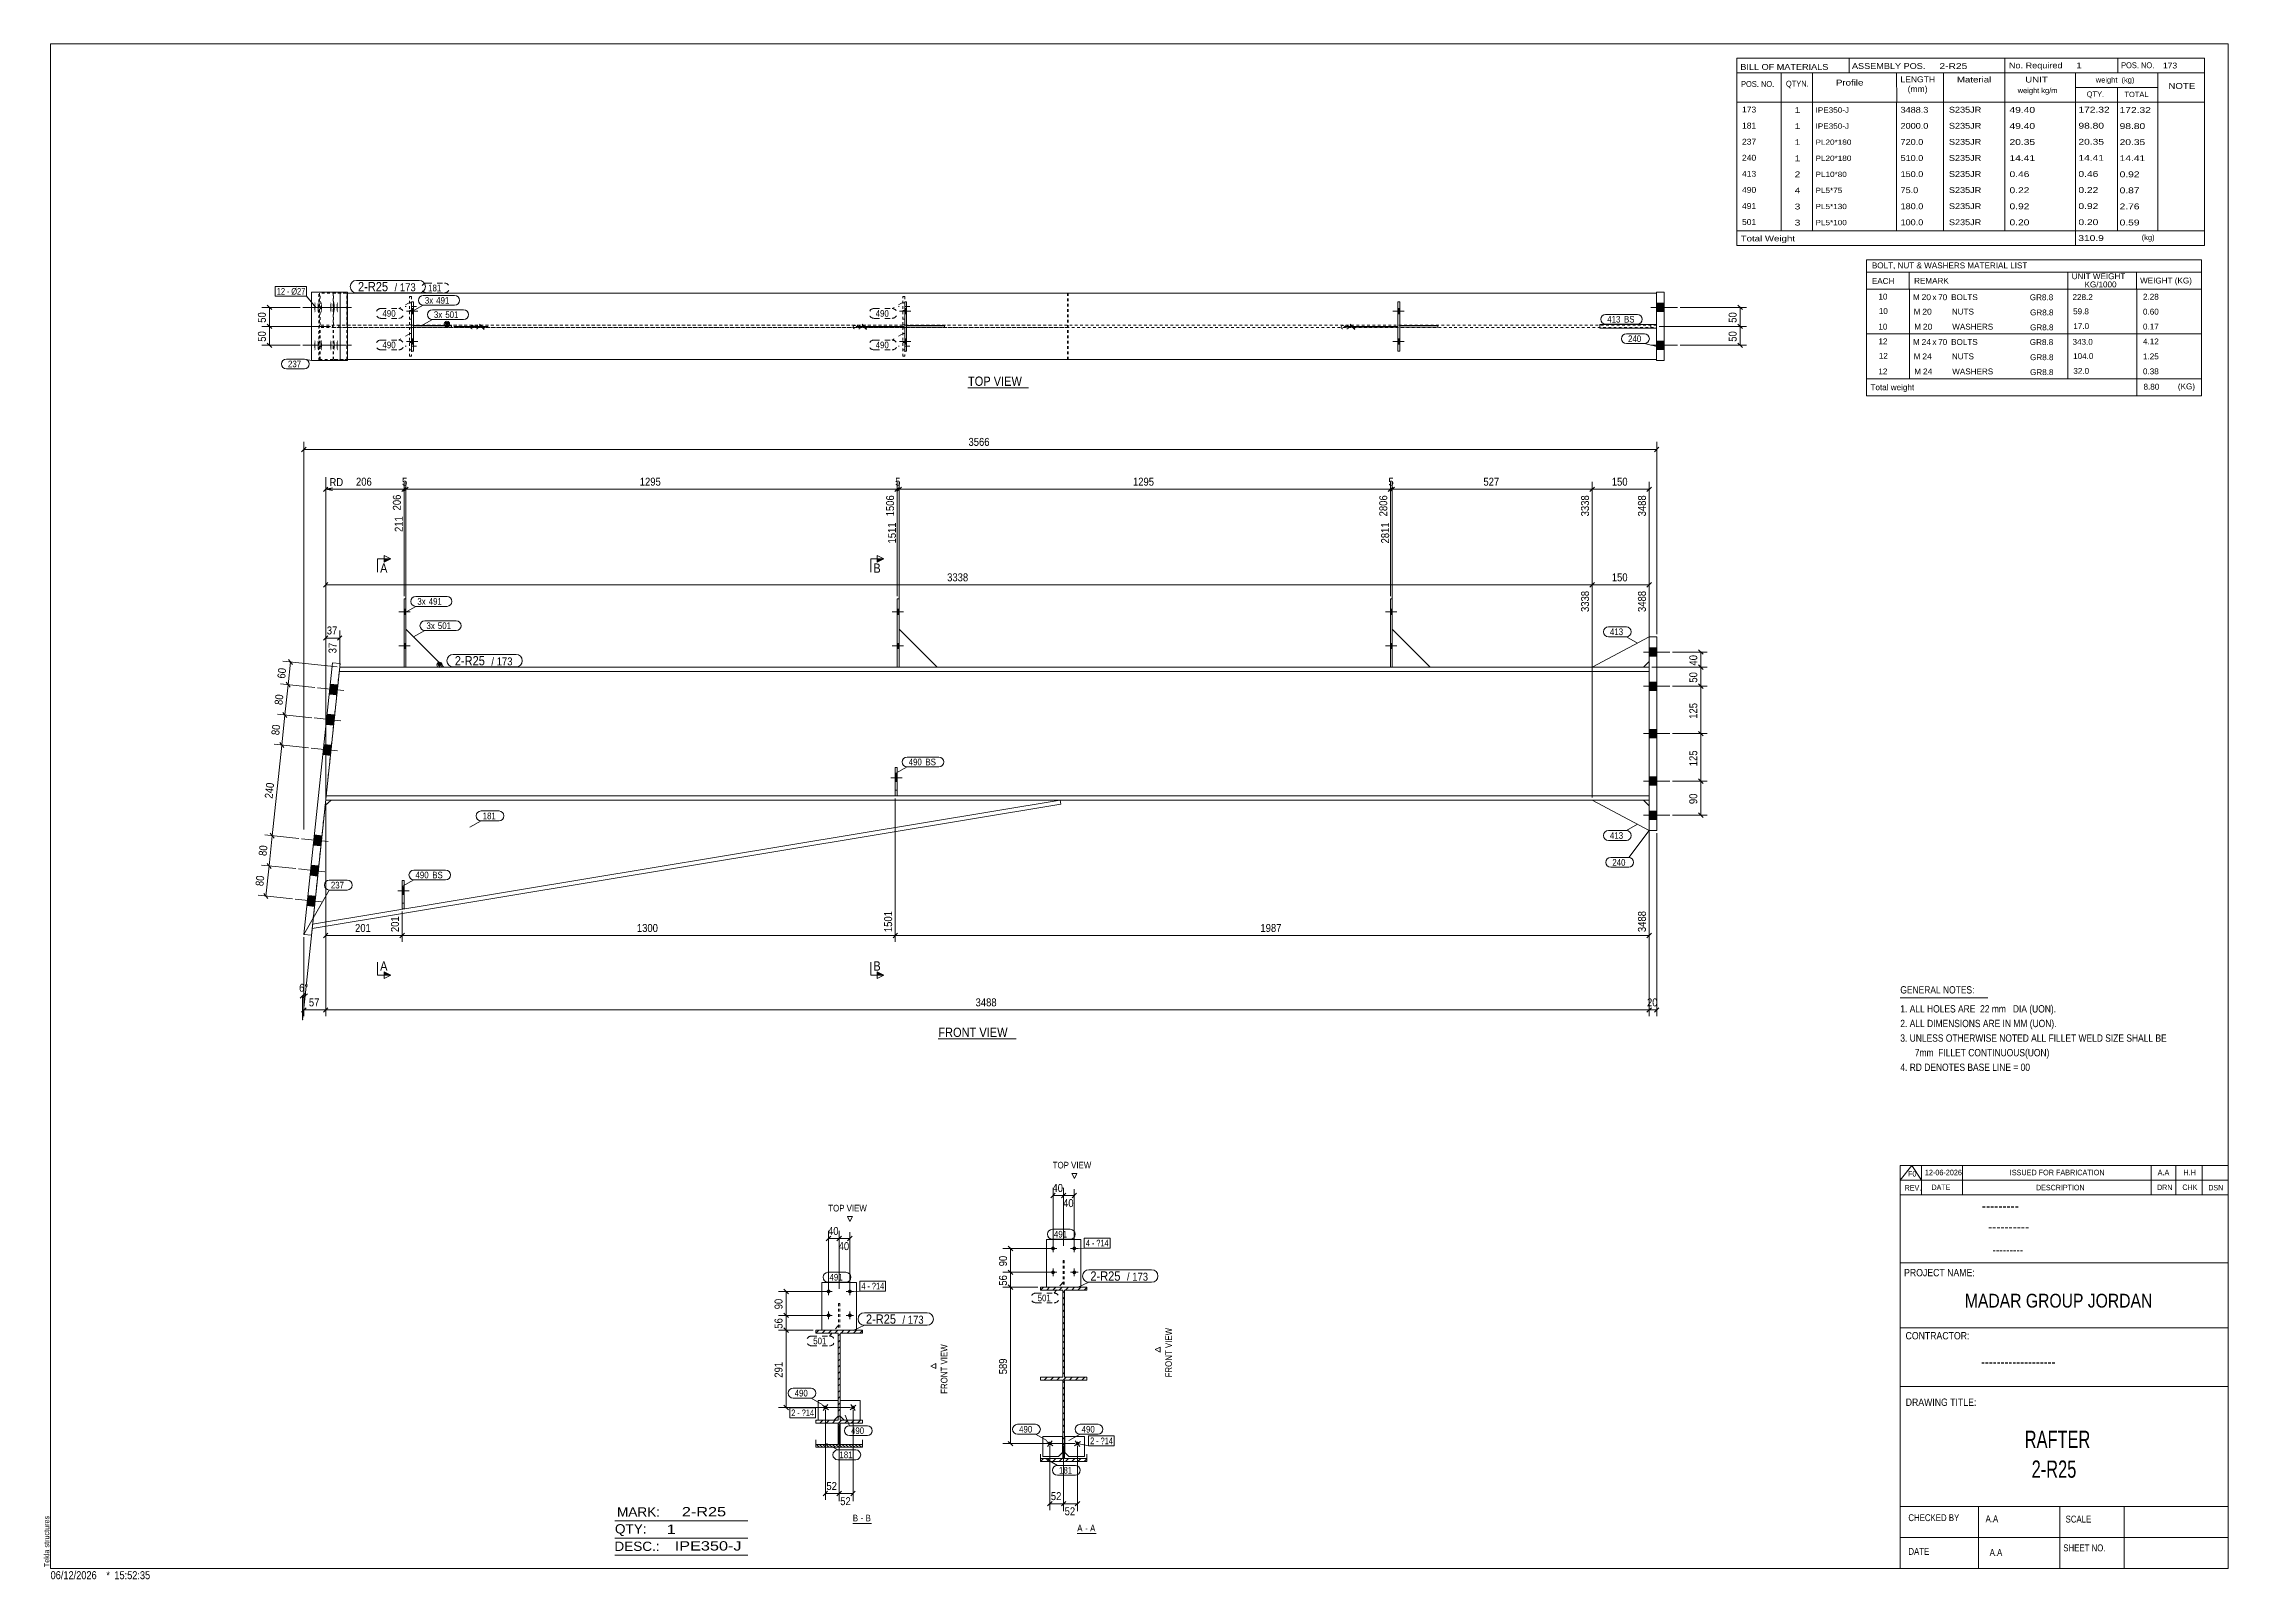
# Model space of a CAD drawing. Header units: millimetres. Extents: x 2 to 825, y 1 to 579.
import ezdxf

# ---------------------------------------------------------------- set-up
doc = ezdxf.new("R2010")
doc.units = ezdxf.units.MM
for name, pattern in [('XKITLINE00', [0]), ('XKITLINE01', [4, 1, -1, 1, -1]), ('XKITLINE02', [4, 2, -2])]:
    doc.linetypes.add(name, pattern=pattern)
for name, color, linetype, lineweight in [('Bolt', 3, 'Continuous', 0), ('BoltMark', 7, 'Continuous', 0), ('Dimensions', 7, 'Continuous', 0), ('DrawingSheet', 5, 'Continuous', 0), ('OtherObjectType', 7, 'Continuous', 0), ('Part', 2, 'Continuous', 0), ('PartMark', 7, 'Continuous', 0), ('Section', 6, 'Continuous', 0)]:
    doc.layers.add(name, color=color, linetype=linetype, lineweight=lineweight)
doc.styles.add('@ARIAL_UNICODE_MS_BOLD', font='ARIAL.TTF')
doc.styles.add('ARIAL', font='ARIAL.TTF')
doc.styles.add('ARIAL_NARROW', font='ARIALN.TTF')
doc.styles.add('COMIC_SANS_MS_BOLD', font='COMICBD.TTF')
doc.styles.add('SWIS721_EX_BT', font='ARIAL.TTF')
doc.styles.add('SWISSE', font='ARIAL.TTF')

# ---------------------------------------------------------------- blocks, each defined once
blk = doc.blocks.new('*A1')
at = {"layer": 'Part', "color": 7, "linetype": 'XKITLINE00', "lineweight": 0}
for p, q in [((377.71, 109.81), (378.81, 110.91)), ((377.71, 109.81), (377.71, 109.81)), ((380.06, 109.81), (381.16, 110.91)), ((382.42, 109.81), (383.52, 110.91)), ((384.78, 109.81), (385.88, 110.91)), ((386.11, 108.78), (386.81, 109.48)), ((386.11, 106.42), (386.81, 107.12)), ((387.14, 109.81), (388.24, 110.91)), ((389.49, 109.81), (390.59, 110.91)), ((391.85, 109.81), (392.95, 110.91)), ((394.21, 109.81), (395.21, 110.8)), ((386.11, 104.06), (386.81, 104.76)), ((386.11, 101.7), (386.81, 102.4)), ((386.11, 99.35), (386.81, 100.05)), ((386.11, 96.99), (386.81, 97.69)), ((386.11, 94.63), (386.81, 95.33)), ((386.11, 92.28), (386.81, 92.98)), ((386.11, 89.92), (386.81, 90.62)), ((386.11, 87.56), (386.81, 88.26)), ((386.11, 85.2), (386.81, 85.9)), ((386.11, 82.85), (386.81, 83.55)), ((377.71, 76.81), (377.91, 77.01)), ((379.17, 75.91), (380.27, 77.01)), ((381.52, 75.91), (382.62, 77.01)), ((383.88, 75.91), (384.98, 77.01)), ((386.11, 80.49), (386.81, 81.19)), ((386.11, 78.13), (386.81, 78.83)), ((386.24, 75.91), (387.34, 77.01)), ((388.6, 75.91), (389.7, 77.01)), ((390.95, 75.91), (392.05, 77.01)), ((393.31, 75.91), (394.41, 77.01))]:
    blk.add_line(p, q, dxfattribs=at)
blk = doc.blocks.new('*A2')
at = {"layer": 'Part', "color": 7, "linetype": 'XKITLINE00', "lineweight": 0}
for p, q in [((386.11, 74.88), (386.81, 75.58)), ((386.11, 72.53), (386.81, 73.23)), ((386.11, 70.17), (386.81, 70.87)), ((386.11, 67.81), (386.81, 68.51)), ((386.11, 65.46), (386.81, 66.16)), ((386.11, 63.1), (386.81, 63.8)), ((386.11, 60.74), (386.81, 61.44)), ((386.11, 58.38), (386.81, 59.08)), ((386.11, 56.03), (386.81, 56.73)), ((386.11, 53.67), (386.81, 54.37)), ((386.11, 51.31), (386.81, 52.01)), ((386.11, 48.95), (386.81, 49.65)), ((377.71, 45.27), (378.82, 46.38)), ((380.06, 45.27), (381.18, 46.38)), ((382.42, 45.27), (383.54, 46.38)), ((384.78, 45.27), (385.89, 46.38)), ((386.11, 46.6), (386.81, 47.3)), ((387.14, 45.27), (388.25, 46.38)), ((389.49, 45.27), (390.61, 46.38)), ((391.85, 45.27), (392.97, 46.38)), ((394.21, 45.27), (395.21, 46.27))]:
    blk.add_line(p, q, dxfattribs=at)
blk = doc.blocks.new('*A3')
at = {"layer": 'Part', "color": 7, "linetype": 'XKITLINE00', "lineweight": 0}
for p, q in [((293.19, 93.62), (294.29, 94.72)), ((293.19, 93.62), (293.19, 93.62)), ((295.55, 93.62), (296.65, 94.72)), ((297.91, 93.62), (299.01, 94.72)), ((300.27, 93.62), (301.37, 94.72)), ((301.59, 92.59), (302.29, 93.29)), ((301.59, 90.23), (302.29, 90.93)), ((302.62, 93.62), (303.72, 94.72)), ((304.98, 93.62), (306.08, 94.72)), ((307.34, 93.62), (308.44, 94.72)), ((309.69, 93.62), (310.69, 94.62)), ((301.59, 87.88), (302.29, 88.58)), ((301.59, 85.52), (302.29, 86.22)), ((301.59, 83.16), (302.29, 83.86)), ((301.59, 80.8), (302.29, 81.5)), ((301.59, 78.45), (302.29, 79.15)), ((301.59, 76.09), (302.29, 76.79)), ((301.59, 73.73), (302.29, 74.43)), ((301.59, 71.37), (302.29, 72.07)), ((301.59, 69.02), (302.29, 69.72)), ((301.59, 66.66), (302.29, 67.36)), ((293.2, 60.62), (293.4, 60.82)), ((294.65, 59.72), (295.75, 60.82)), ((297.01, 59.72), (298.11, 60.82)), ((299.37, 59.72), (300.47, 60.82)), ((301.59, 64.3), (302.29, 65)), ((301.59, 61.95), (302.29, 62.65)), ((301.72, 59.72), (302.82, 60.82)), ((304.08, 59.72), (305.18, 60.82)), ((306.44, 59.72), (307.54, 60.82)), ((308.8, 59.72), (309.9, 60.82))]:
    blk.add_line(p, q, dxfattribs=at)
blk = doc.blocks.new('*A4')
at = {"layer": 'Part', "color": 7, "linetype": 'XKITLINE00', "lineweight": 0}
for p, q in [((301.75, 59.2), (301.59, 59.36)), ((302.29, 57.44), (301.59, 58.14)), ((302.29, 58.66), (301.75, 59.2)), ((293.8, 51.26), (293.3, 51.76)), ((294.42, 50.65), (293.8, 51.26)), ((295.64, 50.65), (294.52, 51.76)), ((296.86, 50.65), (295.74, 51.76)), ((298.08, 50.65), (296.97, 51.76)), ((299.3, 50.65), (298.19, 51.76)), ((300.53, 50.65), (299.41, 51.76)), ((301.75, 50.65), (300.63, 51.76)), ((302.29, 56.21), (301.59, 56.91)), ((302.29, 54.99), (301.59, 55.69)), ((302.29, 53.77), (301.59, 54.47)), ((302.29, 52.55), (301.59, 53.25)), ((302.97, 50.65), (301.59, 52.02)), ((304.19, 50.65), (303.08, 51.76)), ((305.42, 50.65), (304.3, 51.76)), ((306.64, 50.65), (305.52, 51.76)), ((307.86, 50.65), (306.75, 51.76)), ((309.08, 50.65), (307.97, 51.76)), ((310.31, 50.65), (309.19, 51.76)), ((310.69, 51.48), (310.41, 51.76))]:
    blk.add_line(p, q, dxfattribs=at)
blk = doc.blocks.new('*A5')
at = {"layer": 'Bolt'}
for points in [[(509.5, 366.14), (510.21, 366.14), (510.21, 364.14), (509.5, 364.14)], [(509.5, 366.14), (510.21, 366.14), (510.21, 364.14), (509.5, 364.14)], [(509.5, 353.28), (510.21, 353.28), (510.21, 351.28), (509.5, 351.28)], [(509.5, 353.28), (510.21, 353.28), (510.21, 351.28), (509.5, 351.28)]]:
    blk.add_hatch(color=3, dxfattribs=at).paths.add_polyline_path(points, flags=17)
at = {"layer": 'Bolt', "color": 3, "linetype": 'XKITLINE00', "lineweight": 0}
for p, q in [((511.87, 365.14), (507.59, 365.14)), ((511.87, 365.14), (507.59, 365.14)), ((510.21, 366.14), (509.5, 366.14)), ((510.21, 366.14), (509.5, 366.14)), ((510.21, 364.14), (509.5, 364.14)), ((510.21, 364.14), (509.5, 364.14)), ((511.87, 352.28), (507.59, 352.28)), ((511.87, 352.28), (507.59, 352.28)), ((510.21, 353.28), (509.5, 353.28)), ((510.21, 353.28), (509.5, 353.28)), ((510.21, 351.28), (509.5, 351.28)), ((510.21, 351.28), (509.5, 351.28))]:
    blk.add_line(p, q, dxfattribs=at)
blk = doc.blocks.new('*A6')
at = {"layer": 'Bolt'}
for points in [[(323.79, 366.14), (324.5, 366.14), (324.5, 364.14), (323.79, 364.14)], [(323.79, 366.14), (324.5, 366.14), (324.5, 364.14), (323.79, 364.14)], [(323.79, 353.28), (324.5, 353.28), (324.5, 351.28), (323.79, 351.28)], [(323.79, 353.28), (324.5, 353.28), (324.5, 351.28), (323.79, 351.28)]]:
    blk.add_hatch(color=3, dxfattribs=at).paths.add_polyline_path(points, flags=17)
at = {"layer": 'Bolt', "color": 3, "linetype": 'XKITLINE00', "lineweight": 0}
for p, q in [((326.16, 365.14), (321.87, 365.14)), ((326.16, 365.14), (321.87, 365.14)), ((324.5, 366.14), (323.79, 366.14)), ((324.5, 366.14), (323.79, 366.14)), ((324.5, 364.14), (323.79, 364.14)), ((324.5, 364.14), (323.79, 364.14)), ((326.16, 352.28), (321.87, 352.28)), ((326.16, 352.28), (321.87, 352.28)), ((324.5, 353.28), (323.79, 353.28)), ((324.5, 353.28), (323.79, 353.28)), ((324.5, 351.28), (323.79, 351.28)), ((324.5, 351.28), (323.79, 351.28))]:
    blk.add_line(p, q, dxfattribs=at)
blk = doc.blocks.new('*A7')
at = {"layer": 'Bolt'}
blk.add_hatch(color=3, dxfattribs=at).paths.add_polyline_path([(323.79, 301.31), (323.07, 301.31), (323.07, 304.11), (323.79, 304.11)], flags=17)
at = {"layer": 'Bolt', "color": 3, "linetype": 'XKITLINE00', "lineweight": 0}
for p, q in [((325.71, 302.71), (321.43, 302.71)), ((323.79, 304.11), (323.07, 304.11)), ((323.79, 301.31), (323.07, 301.31))]:
    blk.add_line(p, q, dxfattribs=at)
blk = doc.blocks.new('*A8')
at = {"layer": 'Bolt', "color": 3, "linetype": 'XKITLINE02', "lineweight": 0}
for p, q in [((325.71, 302.71), (321.43, 302.71)), ((323.79, 304.11), (323.07, 304.11)), ((323.79, 301.31), (323.07, 301.31))]:
    blk.add_line(p, q, dxfattribs=at)
blk = doc.blocks.new('*A9')
at = {"layer": 'Bolt'}
for points in [[(138.07, 366.14), (138.79, 366.14), (138.79, 364.14), (138.07, 364.14)], [(138.07, 366.14), (138.79, 366.14), (138.79, 364.14), (138.07, 364.14)], [(138.07, 353.28), (138.79, 353.28), (138.79, 351.28), (138.07, 351.28)], [(138.07, 353.28), (138.79, 353.28), (138.79, 351.28), (138.07, 351.28)]]:
    blk.add_hatch(color=3, dxfattribs=at).paths.add_polyline_path(points, flags=17)
at = {"layer": 'Bolt', "color": 3, "linetype": 'XKITLINE00', "lineweight": 0}
for p, q in [((140.44, 365.14), (136.16, 365.14)), ((140.44, 365.14), (136.16, 365.14)), ((138.79, 366.14), (138.07, 366.14)), ((138.79, 366.14), (138.07, 366.14)), ((138.79, 364.14), (138.07, 364.14)), ((138.79, 364.14), (138.07, 364.14)), ((140.44, 352.28), (136.16, 352.28)), ((140.44, 352.28), (136.16, 352.28)), ((138.79, 353.28), (138.07, 353.28)), ((138.79, 353.28), (138.07, 353.28)), ((138.79, 351.28), (138.07, 351.28)), ((138.79, 351.28), (138.07, 351.28))]:
    blk.add_line(p, q, dxfattribs=at)
blk = doc.blocks.new('*A10')
at = {"layer": 'Bolt'}
blk.add_hatch(color=3, dxfattribs=at).paths.add_polyline_path([(138.07, 258.76), (137.36, 258.76), (137.36, 261.57), (138.07, 261.57)], flags=17)
at = {"layer": 'Bolt', "color": 3, "linetype": 'XKITLINE00', "lineweight": 0}
for p, q in [((140, 260.16), (135.71, 260.16)), ((138.07, 261.57), (137.36, 261.57)), ((138.07, 258.76), (137.36, 258.76))]:
    blk.add_line(p, q, dxfattribs=at)
blk = doc.blocks.new('*A11')
at = {"layer": 'Bolt', "color": 3, "linetype": 'XKITLINE02', "lineweight": 0}
for p, q in [((140, 260.16), (135.71, 260.16)), ((138.07, 261.57), (137.36, 261.57)), ((138.07, 258.76), (137.36, 258.76))]:
    blk.add_line(p, q, dxfattribs=at)
blk = doc.blocks.new('*A12')
at = {"layer": 'Bolt'}
for points in [[(609.76, 348.42), (606.9, 348.42), (606.9, 351.57), (609.76, 351.57)], [(609.76, 348.42), (606.9, 348.42), (606.9, 351.57), (609.76, 351.57)], [(609.76, 335.57), (606.9, 335.57), (606.9, 338.71), (609.76, 338.71)], [(609.76, 335.57), (606.9, 335.57), (606.9, 338.71), (609.76, 338.71)], [(609.76, 317.71), (606.9, 317.71), (606.9, 320.85), (609.76, 320.85)], [(609.76, 317.71), (606.9, 317.71), (606.9, 320.85), (609.76, 320.85)], [(609.76, 299.85), (606.9, 299.85), (606.9, 303), (609.76, 303)], [(609.76, 299.85), (606.9, 299.85), (606.9, 303), (609.76, 303)], [(609.76, 287), (606.9, 287), (606.9, 290.14), (609.76, 290.14)], [(609.76, 287), (606.9, 287), (606.9, 290.14), (609.76, 290.14)]]:
    blk.add_hatch(color=3, dxfattribs=at).paths.add_polyline_path(points, flags=17)
at = {"layer": 'Bolt', "color": 3, "linetype": 'XKITLINE00', "lineweight": 0}
for p, q in [((614.76, 350), (604.76, 350)), ((614.76, 350), (604.76, 350)), ((609.76, 351.57), (606.9, 351.57)), ((609.76, 351.57), (606.9, 351.57)), ((609.76, 348.42), (606.9, 348.42)), ((609.76, 348.42), (606.9, 348.42)), ((609.76, 338.71), (606.9, 338.71)), ((609.76, 338.71), (606.9, 338.71)), ((614.76, 337.14), (604.76, 337.14)), ((614.76, 337.14), (604.76, 337.14)), ((609.76, 335.57), (606.9, 335.57)), ((609.76, 335.57), (606.9, 335.57)), ((609.76, 320.85), (606.9, 320.85)), ((609.76, 320.85), (606.9, 320.85)), ((614.76, 319.28), (604.76, 319.28)), ((614.76, 319.28), (604.76, 319.28)), ((609.76, 317.71), (606.9, 317.71)), ((609.76, 317.71), (606.9, 317.71)), ((614.76, 301.42), (604.76, 301.42)), ((614.76, 301.42), (604.76, 301.42)), ((609.76, 303), (606.9, 303)), ((609.76, 303), (606.9, 303)), ((609.76, 299.85), (606.9, 299.85)), ((609.76, 299.85), (606.9, 299.85)), ((614.76, 288.57), (604.76, 288.57)), ((614.76, 288.57), (604.76, 288.57)), ((609.76, 290.14), (606.9, 290.14)), ((609.76, 290.14), (606.9, 290.14)), ((609.76, 287), (606.9, 287)), ((609.76, 287), (606.9, 287))]:
    blk.add_line(p, q, dxfattribs=at)
blk = doc.blocks.new('*A13')
at = {"layer": 'Bolt'}
for points in [[(112.75, 333.84), (109.91, 334.14), (110.32, 337.97), (113.16, 337.67)], [(112.75, 333.84), (109.91, 334.14), (110.32, 337.97), (113.16, 337.67)], [(111.55, 322.47), (108.71, 322.77), (109.12, 326.61), (111.96, 326.31)], [(111.55, 322.47), (108.71, 322.77), (109.12, 326.61), (111.96, 326.31)], [(110.36, 311.11), (107.51, 311.41), (107.92, 315.24), (110.76, 314.94)], [(110.36, 311.11), (107.51, 311.41), (107.92, 315.24), (110.76, 314.94)], [(106.76, 277.01), (103.92, 277.31), (104.32, 281.15), (107.16, 280.85)], [(106.76, 277.01), (103.92, 277.31), (104.32, 281.15), (107.16, 280.85)], [(105.56, 265.65), (102.72, 265.95), (103.12, 269.78), (105.96, 269.48)], [(105.56, 265.65), (102.72, 265.95), (103.12, 269.78), (105.96, 269.48)], [(104.36, 254.28), (101.52, 254.58), (101.92, 258.42), (104.77, 258.12)], [(104.36, 254.28), (101.52, 254.58), (101.92, 258.42), (104.77, 258.12)]]:
    blk.add_hatch(color=3, dxfattribs=at).paths.add_polyline_path(points, flags=17)
at = {"layer": 'Bolt', "color": 3, "linetype": 'XKITLINE00', "lineweight": 0}
for p, q in [((110.32, 337.97), (113.16, 337.67)), ((110.32, 337.97), (113.16, 337.67)), ((105.5, 336.54), (115.44, 335.49)), ((105.5, 336.54), (115.44, 335.49)), ((109.91, 334.14), (112.75, 333.84)), ((109.91, 334.14), (112.75, 333.84)), ((104.3, 325.18), (114.24, 324.13)), ((104.3, 325.18), (114.24, 324.13)), ((108.71, 322.77), (111.55, 322.47)), ((108.71, 322.77), (111.55, 322.47)), ((109.12, 326.61), (111.96, 326.31)), ((109.12, 326.61), (111.96, 326.31)), ((103.1, 313.81), (113.04, 312.76)), ((103.1, 313.81), (113.04, 312.76)), ((107.92, 315.24), (110.76, 314.94)), ((107.92, 315.24), (110.76, 314.94)), ((107.51, 311.41), (110.36, 311.11)), ((107.51, 311.41), (110.36, 311.11)), ((99.5, 279.72), (109.45, 278.67)), ((99.5, 279.72), (109.45, 278.67)), ((104.32, 281.15), (107.16, 280.85)), ((104.32, 281.15), (107.16, 280.85)), ((103.92, 277.31), (106.76, 277.01)), ((103.92, 277.31), (106.76, 277.01)), ((98.3, 268.35), (108.25, 267.3)), ((98.3, 268.35), (108.25, 267.3)), ((102.72, 265.95), (105.56, 265.65)), ((102.72, 265.95), (105.56, 265.65)), ((103.12, 269.78), (105.96, 269.48)), ((103.12, 269.78), (105.96, 269.48)), ((97.1, 256.98), (107.05, 255.94)), ((97.1, 256.98), (107.05, 255.94)), ((101.92, 258.42), (104.77, 258.12)), ((101.92, 258.42), (104.77, 258.12)), ((101.52, 254.58), (104.36, 254.28)), ((101.52, 254.58), (104.36, 254.28))]:
    blk.add_line(p, q, dxfattribs=at)
blk = doc.blocks.new('*A14')
at = {"layer": 'Part'}
blk.add_hatch(color=2, dxfattribs=at).paths.add_polyline_path([(150.64, 345.68), (152.24, 345.68), (151.44, 344.28)], flags=17)
at = {"layer": 'Part', "color": 2, "linetype": 'XKITLINE00', "lineweight": 0}
for p, q in [((151.44, 344.28), (150.64, 345.68)), ((150.64, 345.68), (152.24, 345.68)), ((152.24, 345.68), (151.44, 344.28)), ((606.9, 342.71), (113.69, 342.71)), ((606.9, 344.28), (113.85, 344.28)), ((108.58, 294.28), (606.9, 294.28)), ((606.9, 295.85), (108.75, 295.85))]:
    blk.add_line(p, q, dxfattribs=at)
at = {"layer": 'Part', "color": 7, "linetype": 'XKITLINE01', "lineweight": 0}
for p, q in [((113.85, 344.28), (108.58, 294.28)), ((606.9, 294.28), (606.9, 344.28))]:
    blk.add_line(p, q, dxfattribs=at)
at = {"layer": 'Part', "color": 2, "linetype": 'XKITLINE00', "lineweight": 0}
blk.add_circle((151.44, 345.18), 1, dxfattribs=at)
blk = doc.blocks.new('*A15')
at = {"layer": 'Part', "color": 2, "linetype": 'XKITLINE00', "lineweight": 0}
for p, q in [((509.5, 344.28), (509.5, 370)), ((509.5, 370), (510.21, 370)), ((510.21, 370), (510.21, 344.28))]:
    blk.add_line(p, q, dxfattribs=at)
at = {"layer": 'Part', "color": 7, "linetype": 'XKITLINE01', "lineweight": 0}
blk.add_line((510.21, 344.28), (509.5, 344.28), dxfattribs=at)
blk = doc.blocks.new('*A16')
at = {"layer": 'Part', "color": 2, "linetype": 'XKITLINE00', "lineweight": 0}
blk.add_line((524.5, 344.28), (510.21, 358.57), dxfattribs=at)
at = {"layer": 'Part', "color": 7, "linetype": 'XKITLINE01', "lineweight": 0}
for p, q in [((510.21, 358.57), (510.21, 344.28)), ((510.21, 344.28), (524.5, 344.28))]:
    blk.add_line(p, q, dxfattribs=at)
blk = doc.blocks.new('*A17')
at = {"layer": 'Part', "color": 2, "linetype": 'XKITLINE00', "lineweight": 0}
for p, q in [((323.79, 344.28), (323.79, 370)), ((323.79, 370), (324.5, 370)), ((324.5, 370), (324.5, 344.28))]:
    blk.add_line(p, q, dxfattribs=at)
at = {"layer": 'Part', "color": 7, "linetype": 'XKITLINE01', "lineweight": 0}
blk.add_line((324.5, 344.28), (323.79, 344.28), dxfattribs=at)
blk = doc.blocks.new('*A18')
at = {"layer": 'Part', "color": 2, "linetype": 'XKITLINE00', "lineweight": 0}
blk.add_line((338.79, 344.28), (324.5, 358.57), dxfattribs=at)
at = {"layer": 'Part', "color": 7, "linetype": 'XKITLINE01', "lineweight": 0}
for p, q in [((324.5, 358.57), (324.5, 344.28)), ((324.5, 344.28), (338.79, 344.28))]:
    blk.add_line(p, q, dxfattribs=at)
blk = doc.blocks.new('*A19')
at = {"layer": 'Part', "color": 2, "linetype": 'XKITLINE00', "lineweight": 0}
for p, q in [((323.07, 295.85), (323.07, 306.57)), ((323.07, 306.57), (323.79, 306.57)), ((323.79, 306.57), (323.79, 295.85))]:
    blk.add_line(p, q, dxfattribs=at)
at = {"layer": 'Part', "color": 7, "linetype": 'XKITLINE01', "lineweight": 0}
for p, q in [((323.07, 298), (323.79, 298)), ((323.79, 295.85), (323.07, 295.85))]:
    blk.add_line(p, q, dxfattribs=at)
blk = doc.blocks.new('*A20')
at = {"layer": 'Part', "color": 7, "linetype": 'XKITLINE01', "lineweight": 0}
for p, q in [((323.07, 306.57), (323.07, 295.85)), ((323.79, 306.57), (323.07, 306.57)), ((323.79, 295.85), (323.79, 306.57)), ((323.07, 298), (323.79, 298)), ((323.07, 295.85), (323.79, 295.85))]:
    blk.add_line(p, q, dxfattribs=at)
blk = doc.blocks.new('*A21')
at = {"layer": 'Part', "color": 2, "linetype": 'XKITLINE00', "lineweight": 0}
for p, q in [((138.07, 344.28), (138.07, 370)), ((138.07, 370), (138.79, 370)), ((138.79, 370), (138.79, 344.28))]:
    blk.add_line(p, q, dxfattribs=at)
at = {"layer": 'Part', "color": 7, "linetype": 'XKITLINE01', "lineweight": 0}
blk.add_line((138.79, 344.28), (138.07, 344.28), dxfattribs=at)
blk = doc.blocks.new('*A22')
at = {"layer": 'Part', "color": 2, "linetype": 'XKITLINE00', "lineweight": 0}
blk.add_line((153.07, 344.28), (138.79, 358.57), dxfattribs=at)
at = {"layer": 'Part', "color": 7, "linetype": 'XKITLINE01', "lineweight": 0}
for p, q in [((138.79, 358.57), (138.79, 344.28)), ((138.79, 344.28), (153.07, 344.28))]:
    blk.add_line(p, q, dxfattribs=at)
blk = doc.blocks.new('*A23')
at = {"layer": 'Part', "color": 2, "linetype": 'XKITLINE00', "lineweight": 0}
for p, q in [((137.36, 253.31), (137.36, 264.02)), ((137.36, 264.02), (138.07, 264.02)), ((138.07, 264.02), (138.07, 253.31)), ((138.07, 253.31), (137.36, 253.31))]:
    blk.add_line(p, q, dxfattribs=at)
at = {"layer": 'Part', "color": 7, "linetype": 'XKITLINE01', "lineweight": 0}
for p, q in [((137.36, 255.45), (138.07, 255.45)), ((138.07, 253.31), (138.07, 253.31)), ((138.07, 253.31), (138.07, 253.31))]:
    blk.add_line(p, q, dxfattribs=at)
blk = doc.blocks.new('*A24')
at = {"layer": 'Part', "color": 7, "linetype": 'XKITLINE01', "lineweight": 0}
for p, q in [((137.36, 264.02), (137.36, 253.31)), ((138.07, 264.02), (137.36, 264.02)), ((138.07, 253.31), (138.07, 264.02)), ((137.36, 255.45), (138.07, 255.45)), ((137.36, 253.31), (138.07, 253.31))]:
    blk.add_line(p, q, dxfattribs=at)
blk = doc.blocks.new('*A25')
at = {"layer": 'Part', "color": 2, "linetype": 'XKITLINE00', "lineweight": 0}
for p, q in [((606.9, 355.71), (585.48, 344.28)), ((604.76, 344.28), (606.9, 346.42))]:
    blk.add_line(p, q, dxfattribs=at)
at = {"layer": 'Part', "color": 7, "linetype": 'XKITLINE01', "lineweight": 0}
for p, q in [((606.9, 355.71), (606.9, 346.42)), ((585.48, 344.28), (604.76, 344.28))]:
    blk.add_line(p, q, dxfattribs=at)
blk = doc.blocks.new('*A26')
at = {"layer": 'Part', "color": 2, "linetype": 'XKITLINE00', "lineweight": 0}
for p, q in [((585.48, 294.28), (606.9, 282.85)), ((604.76, 294.28), (606.9, 292.14))]:
    blk.add_line(p, q, dxfattribs=at)
at = {"layer": 'Part', "color": 7, "linetype": 'XKITLINE01', "lineweight": 0}
for p, q in [((604.76, 294.28), (585.48, 294.28)), ((606.9, 292.14), (606.9, 282.85))]:
    blk.add_line(p, q, dxfattribs=at)
blk = doc.blocks.new('*A27')
at = {"layer": 'Part', "color": 2, "linetype": 'XKITLINE00', "lineweight": 0}
for p, q in [((609.76, 355.71), (606.9, 355.71)), ((606.9, 355.71), (606.9, 282.85)), ((609.76, 355.71), (609.76, 282.85)), ((609.76, 282.85), (606.9, 282.85))]:
    blk.add_line(p, q, dxfattribs=at)
blk = doc.blocks.new('*A28')
at = {"layer": 'Part', "color": 2, "linetype": 'XKITLINE00', "lineweight": 0}
for p, q in [((100.37, 243.71), (111.16, 346)), ((114, 345.7), (103.21, 243.41)), ((114, 345.7), (111.16, 346)), ((103.21, 243.41), (100.37, 243.71))]:
    blk.add_line(p, q, dxfattribs=at)
blk = doc.blocks.new('*A29')
at = {"layer": 'Part', "color": 2, "linetype": 'XKITLINE00', "lineweight": 0}
for p, q in [((385.35, 292.73), (103.49, 245.98)), ((385.1, 294.28), (103.66, 247.6)), ((108.36, 292.21), (110.67, 294.28)), ((385.1, 294.28), (385.35, 292.73))]:
    blk.add_line(p, q, dxfattribs=at)
at = {"layer": 'Part', "color": 7, "linetype": 'XKITLINE01', "lineweight": 0}
for p, q in [((103.49, 245.98), (108.36, 292.21)), ((385.1, 294.28), (110.67, 294.28))]:
    blk.add_line(p, q, dxfattribs=at)
blk = doc.blocks.new('*A30')
at = {"layer": 'Bolt'}
for points in [[(512.32, 479.32), (513.03, 479.32), (513.03, 477.32), (512.32, 477.32)], [(512.32, 479.32), (513.03, 479.32), (513.03, 477.32), (512.32, 477.32)], [(512.32, 467.89), (513.03, 467.89), (513.03, 465.89), (512.32, 465.89)], [(512.32, 467.89), (513.03, 467.89), (513.03, 465.89), (512.32, 465.89)]]:
    blk.add_hatch(color=3, dxfattribs=at).paths.add_polyline_path(points, flags=17)
at = {"layer": 'Bolt', "color": 3, "linetype": 'XKITLINE00', "lineweight": 0}
for p, q in [((514.69, 478.32), (510.4, 478.32)), ((514.69, 478.32), (510.4, 478.32)), ((513.03, 479.32), (512.32, 479.32)), ((513.03, 479.32), (512.32, 479.32)), ((513.03, 477.32), (512.32, 477.32)), ((513.03, 477.32), (512.32, 477.32)), ((514.69, 466.89), (510.4, 466.89)), ((514.69, 466.89), (510.4, 466.89)), ((513.03, 467.89), (512.32, 467.89)), ((513.03, 467.89), (512.32, 467.89)), ((513.03, 465.89), (512.32, 465.89)), ((513.03, 465.89), (512.32, 465.89))]:
    blk.add_line(p, q, dxfattribs=at)
blk = doc.blocks.new('*A31')
at = {"layer": 'Bolt'}
for points in [[(326.6, 479.32), (327.32, 479.32), (327.32, 477.32), (326.6, 477.32)], [(326.6, 479.32), (327.32, 479.32), (327.32, 477.32), (326.6, 477.32)], [(326.6, 467.89), (327.32, 467.89), (327.32, 465.89), (326.6, 465.89)], [(326.6, 467.89), (327.32, 467.89), (327.32, 465.89), (326.6, 465.89)]]:
    blk.add_hatch(color=3, dxfattribs=at).paths.add_polyline_path(points, flags=17)
at = {"layer": 'Bolt', "color": 3, "linetype": 'XKITLINE00', "lineweight": 0}
for p, q in [((328.97, 478.32), (324.69, 478.32)), ((328.97, 478.32), (324.69, 478.32)), ((327.32, 479.32), (326.6, 479.32)), ((327.32, 479.32), (326.6, 479.32)), ((327.32, 477.32), (326.6, 477.32)), ((327.32, 477.32), (326.6, 477.32)), ((328.97, 466.89), (324.69, 466.89)), ((328.97, 466.89), (324.69, 466.89)), ((327.32, 467.89), (326.6, 467.89)), ((327.32, 467.89), (326.6, 467.89)), ((327.32, 465.89), (326.6, 465.89)), ((327.32, 465.89), (326.6, 465.89))]:
    blk.add_line(p, q, dxfattribs=at)
blk = doc.blocks.new('*A32')
at = {"layer": 'Bolt', "color": 3, "linetype": 'XKITLINE02', "lineweight": 0}
for p, q in [((328.53, 465.18), (324.25, 465.18)), ((326.6, 466.58), (325.89, 466.58)), ((326.6, 463.78), (325.89, 463.78))]:
    blk.add_line(p, q, dxfattribs=at)
blk = doc.blocks.new('*A33')
at = {"layer": 'Bolt', "color": 3, "linetype": 'XKITLINE02', "lineweight": 0}
for p, q in [((328.53, 480.04), (324.25, 480.04)), ((326.6, 481.44), (325.89, 481.44)), ((326.6, 478.63), (325.89, 478.63))]:
    blk.add_line(p, q, dxfattribs=at)
blk = doc.blocks.new('*A34')
at = {"layer": 'Bolt'}
for points in [[(140.89, 479.32), (141.6, 479.32), (141.6, 477.32), (140.89, 477.32)], [(140.89, 479.32), (141.6, 479.32), (141.6, 477.32), (140.89, 477.32)], [(140.89, 467.89), (141.6, 467.89), (141.6, 465.89), (140.89, 465.89)], [(140.89, 467.89), (141.6, 467.89), (141.6, 465.89), (140.89, 465.89)]]:
    blk.add_hatch(color=3, dxfattribs=at).paths.add_polyline_path(points, flags=17)
at = {"layer": 'Bolt', "color": 3, "linetype": 'XKITLINE00', "lineweight": 0}
for p, q in [((143.26, 478.32), (138.97, 478.32)), ((143.26, 478.32), (138.97, 478.32)), ((141.6, 479.32), (140.89, 479.32)), ((141.6, 479.32), (140.89, 479.32)), ((141.6, 477.32), (140.89, 477.32)), ((141.6, 477.32), (140.89, 477.32)), ((143.26, 466.89), (138.97, 466.89)), ((143.26, 466.89), (138.97, 466.89)), ((141.6, 467.89), (140.89, 467.89)), ((141.6, 467.89), (140.89, 467.89)), ((141.6, 465.89), (140.89, 465.89)), ((141.6, 465.89), (140.89, 465.89))]:
    blk.add_line(p, q, dxfattribs=at)
blk = doc.blocks.new('*A35')
at = {"layer": 'Bolt', "color": 3, "linetype": 'XKITLINE02', "lineweight": 0}
for p, q in [((142.82, 465.18), (138.53, 465.18)), ((140.89, 466.58), (140.17, 466.58)), ((140.89, 463.78), (140.17, 463.78))]:
    blk.add_line(p, q, dxfattribs=at)
blk = doc.blocks.new('*A36')
at = {"layer": 'Bolt', "color": 3, "linetype": 'XKITLINE02', "lineweight": 0}
for p, q in [((142.82, 480.04), (138.53, 480.04)), ((140.89, 481.44), (140.17, 481.44)), ((140.89, 478.63), (140.17, 478.63))]:
    blk.add_line(p, q, dxfattribs=at)
blk = doc.blocks.new('*A37')
at = {"layer": 'Bolt'}
for points in [[(612.58, 478.18), (609.72, 478.18), (609.72, 481.32), (612.58, 481.32)], [(612.58, 478.18), (609.72, 478.18), (609.72, 481.32), (612.58, 481.32)], [(612.58, 478.18), (609.72, 478.18), (609.72, 481.32), (612.58, 481.32)], [(612.58, 478.18), (609.72, 478.18), (609.72, 481.32), (612.58, 481.32)], [(612.58, 478.18), (609.72, 478.18), (609.72, 481.32), (612.58, 481.32)], [(612.58, 463.89), (609.72, 463.89), (609.72, 467.04), (612.58, 467.04)], [(612.58, 463.89), (609.72, 463.89), (609.72, 467.04), (612.58, 467.04)], [(612.58, 463.89), (609.72, 463.89), (609.72, 467.04), (612.58, 467.04)], [(612.58, 463.89), (609.72, 463.89), (609.72, 467.04), (612.58, 467.04)], [(612.58, 463.89), (609.72, 463.89), (609.72, 467.04), (612.58, 467.04)]]:
    blk.add_hatch(color=3, dxfattribs=at).paths.add_polyline_path(points, flags=17)
at = {"layer": 'Bolt', "color": 3, "linetype": 'XKITLINE00', "lineweight": 0}
for p, q in [((617.58, 479.75), (607.58, 479.75)), ((617.58, 479.75), (607.58, 479.75)), ((617.58, 479.75), (607.58, 479.75)), ((617.58, 479.75), (607.58, 479.75)), ((617.58, 479.75), (607.58, 479.75)), ((612.58, 481.32), (609.72, 481.32)), ((612.58, 481.32), (609.72, 481.32)), ((612.58, 481.32), (609.72, 481.32)), ((612.58, 481.32), (609.72, 481.32)), ((612.58, 481.32), (609.72, 481.32)), ((612.58, 478.18), (609.72, 478.18)), ((612.58, 478.18), (609.72, 478.18)), ((612.58, 478.18), (609.72, 478.18)), ((612.58, 478.18), (609.72, 478.18)), ((612.58, 478.18), (609.72, 478.18)), ((617.58, 465.47), (607.58, 465.47)), ((617.58, 465.47), (607.58, 465.47)), ((617.58, 465.47), (607.58, 465.47)), ((617.58, 465.47), (607.58, 465.47)), ((617.58, 465.47), (607.58, 465.47)), ((612.58, 467.04), (609.72, 467.04)), ((612.58, 467.04), (609.72, 467.04)), ((612.58, 467.04), (609.72, 467.04)), ((612.58, 467.04), (609.72, 467.04)), ((612.58, 467.04), (609.72, 467.04)), ((612.58, 463.89), (609.72, 463.89)), ((612.58, 463.89), (609.72, 463.89)), ((612.58, 463.89), (609.72, 463.89)), ((612.58, 463.89), (609.72, 463.89)), ((612.58, 463.89), (609.72, 463.89))]:
    blk.add_line(p, q, dxfattribs=at)
blk = doc.blocks.new('*A38')
at = {"layer": 'Bolt'}
for points in [[(104.74, 479.7), (104.74, 479.66), (104.74, 479.61), (104.74, 479.56), (104.74, 479.52), (104.74, 479.47), (104.74, 479.42), (104.74, 479.37), (104.74, 479.33), (104.73, 479.28), (104.73, 479.24), (104.73, 479.19), (104.73, 479.15), (104.73, 479.1), (104.73, 479.06), (104.73, 479.01), (104.72, 478.97), (104.72, 478.93), (104.72, 478.88), (104.72, 478.84), (104.71, 478.8), (104.71, 478.76), (104.71, 478.72), (104.71, 478.68), (104.7, 478.64), (104.7, 478.6), (104.7, 478.56), (104.7, 478.53), (104.69, 478.49), (104.69, 478.46), (104.69, 478.42), (104.68, 478.39), (104.68, 478.35), (104.67, 478.32), (104.67, 478.29), (104.67, 478.26), (104.66, 478.23), (104.66, 478.2), (104.66, 478.17), (104.65, 478.15), (104.65, 478.12), (104.64, 478.1), (104.64, 478.07), (104.63, 478.05), (104.63, 478.03), (104.63, 478.01), (104.62, 477.99), (104.62, 477.97), (104.61, 477.95), (104.61, 477.94), (104.6, 477.92), (104.6, 477.91), (104.59, 477.89), (104.59, 477.88), (104.58, 477.87), (104.58, 477.86), (104.57, 477.85), (104.57, 477.84), (104.56, 477.84), (104.56, 477.83), (104.55, 477.83), (104.55, 477.82), (104.54, 477.82), (104.54, 477.82), (104.53, 477.82), (104.53, 477.82), (104.52, 477.83), (104.52, 477.83), (104.51, 477.84), (104.51, 477.84), (104.5, 477.85), (104.5, 477.86), (104.49, 477.87), (104.49, 477.88), (104.48, 477.89), (104.48, 477.91), (104.48, 477.92), (104.47, 477.94), (104.47, 477.95), (104.46, 477.97), (104.46, 477.99), (104.45, 478.01), (104.45, 478.03), (104.44, 478.05), (104.44, 478.07), (104.43, 478.1), (104.43, 478.12), (104.43, 478.15), (104.42, 478.17), (104.42, 478.2), (104.41, 478.23), (104.41, 478.26), (104.41, 478.29), (104.4, 478.32), (104.4, 478.35), (104.4, 478.39), (104.39, 478.42), (104.39, 478.46), (104.39, 478.49), (104.38, 478.53), (104.38, 478.56), (104.38, 478.6), (104.37, 478.64), (104.37, 478.68), (104.37, 478.72), (104.37, 478.76), (104.36, 478.8), (104.36, 478.84), (104.36, 478.88), (104.36, 478.93), (104.35, 478.97), (104.35, 479.01), (104.35, 479.06), (104.35, 479.1), (104.35, 479.15), (104.35, 479.19), (104.34, 479.24), (104.34, 479.28), (104.34, 479.33), (104.34, 479.37), (104.34, 479.42), (104.34, 479.47), (104.34, 479.52), (104.34, 479.56), (104.34, 479.61), (104.34, 479.66), (104.34, 479.7), (104.34, 479.75), (104.34, 479.8), (104.34, 479.85), (104.34, 479.89), (104.34, 479.94), (104.34, 479.99), (104.34, 480.03), (104.34, 480.08), (104.34, 480.13), (104.34, 480.17), (104.34, 480.22), (104.34, 480.27), (104.35, 480.31), (104.35, 480.36), (104.35, 480.4), (104.35, 480.45), (104.35, 480.49), (104.35, 480.53), (104.36, 480.58), (104.36, 480.62), (104.36, 480.66), (104.36, 480.7), (104.37, 480.74), (104.37, 480.78), (104.37, 480.82), (104.37, 480.86), (104.38, 480.9), (104.38, 480.94), (104.38, 480.97), (104.39, 481.01), (104.39, 481.05), (104.39, 481.08), (104.4, 481.11), (104.4, 481.15), (104.4, 481.18), (104.41, 481.21), (104.41, 481.24), (104.41, 481.27), (104.42, 481.3), (104.42, 481.33), (104.43, 481.35), (104.43, 481.38), (104.43, 481.41), (104.44, 481.43), (104.44, 481.45), (104.45, 481.47), (104.45, 481.49), (104.46, 481.51), (104.46, 481.53), (104.47, 481.55), (104.47, 481.57), (104.48, 481.58), (104.48, 481.6), (104.48, 481.61), (104.49, 481.62), (104.49, 481.63), (104.5, 481.64), (104.5, 481.65), (104.51, 481.66), (104.51, 481.67), (104.52, 481.67), (104.52, 481.67), (104.53, 481.68), (104.53, 481.68), (104.54, 481.68), (104.54, 481.68), (104.55, 481.68), (104.55, 481.67), (104.56, 481.67), (104.56, 481.67), (104.57, 481.66), (104.57, 481.65), (104.58, 481.64), (104.58, 481.63), (104.59, 481.62), (104.59, 481.61), (104.6, 481.6), (104.6, 481.58), (104.61, 481.57), (104.61, 481.55), (104.62, 481.53), (104.62, 481.51), (104.63, 481.49), (104.63, 481.47), (104.63, 481.45), (104.64, 481.43), (104.64, 481.41), (104.65, 481.38), (104.65, 481.35), (104.66, 481.33), (104.66, 481.3), (104.66, 481.27), (104.67, 481.24), (104.67, 481.21), (104.67, 481.18), (104.68, 481.15), (104.68, 481.11), (104.69, 481.08), (104.69, 481.05), (104.69, 481.01), (104.7, 480.97), (104.7, 480.94), (104.7, 480.9), (104.7, 480.86), (104.71, 480.82), (104.71, 480.78), (104.71, 480.74), (104.71, 480.7), (104.72, 480.66), (104.72, 480.62), (104.72, 480.58), (104.72, 480.53), (104.73, 480.49), (104.73, 480.45), (104.73, 480.4), (104.73, 480.36), (104.73, 480.31), (104.73, 480.27), (104.73, 480.22), (104.74, 480.17), (104.74, 480.13), (104.74, 480.08), (104.74, 480.03), (104.74, 479.99), (104.74, 479.94), (104.74, 479.89), (104.74, 479.85), (104.74, 479.8), (104.74, 479.75)], [(105.94, 479.7), (105.94, 479.66), (105.94, 479.61), (105.94, 479.56), (105.94, 479.52), (105.94, 479.47), (105.94, 479.42), (105.94, 479.37), (105.93, 479.33), (105.93, 479.28), (105.93, 479.24), (105.93, 479.19), (105.93, 479.15), (105.93, 479.1), (105.93, 479.06), (105.92, 479.01), (105.92, 478.97), (105.92, 478.93), (105.92, 478.88), (105.92, 478.84), (105.91, 478.8), (105.91, 478.76), (105.91, 478.72), (105.91, 478.68), (105.9, 478.64), (105.9, 478.6), (105.9, 478.56), (105.89, 478.53), (105.89, 478.49), (105.89, 478.46), (105.88, 478.42), (105.88, 478.39), (105.88, 478.35), (105.87, 478.32), (105.87, 478.29), (105.87, 478.26), (105.86, 478.23), (105.86, 478.2), (105.85, 478.17), (105.85, 478.15), (105.85, 478.12), (105.84, 478.1), (105.84, 478.07), (105.83, 478.05), (105.83, 478.03), (105.82, 478.01), (105.82, 477.99), (105.81, 477.97), (105.81, 477.95), (105.81, 477.94), (105.8, 477.92), (105.8, 477.91), (105.79, 477.89), (105.79, 477.88), (105.78, 477.87), (105.78, 477.86), (105.77, 477.85), (105.77, 477.84), (105.76, 477.84), (105.76, 477.83), (105.75, 477.83), (105.75, 477.82), (105.74, 477.82), (105.74, 477.82), (105.73, 477.82), (105.73, 477.82), (105.72, 477.83), (105.72, 477.83), (105.71, 477.84), (105.71, 477.84), (105.7, 477.85), (105.7, 477.86), (105.69, 477.87), (105.69, 477.88), (105.68, 477.89), (105.68, 477.91), (105.67, 477.92), (105.67, 477.94), (105.66, 477.95), (105.66, 477.97), (105.66, 477.99), (105.65, 478.01), (105.65, 478.03), (105.64, 478.05), (105.64, 478.07), (105.63, 478.1), (105.63, 478.12), (105.63, 478.15), (105.62, 478.17), (105.62, 478.2), (105.61, 478.23), (105.61, 478.26), (105.61, 478.29), (105.6, 478.32), (105.6, 478.35), (105.59, 478.39), (105.59, 478.42), (105.59, 478.46), (105.58, 478.49), (105.58, 478.53), (105.58, 478.56), (105.58, 478.6), (105.57, 478.64), (105.57, 478.68), (105.57, 478.72), (105.56, 478.76), (105.56, 478.8), (105.56, 478.84), (105.56, 478.88), (105.55, 478.93), (105.55, 478.97), (105.55, 479.01), (105.55, 479.06), (105.55, 479.1), (105.55, 479.15), (105.54, 479.19), (105.54, 479.24), (105.54, 479.28), (105.54, 479.33), (105.54, 479.37), (105.54, 479.42), (105.54, 479.47), (105.54, 479.52), (105.54, 479.56), (105.54, 479.61), (105.54, 479.66), (105.54, 479.7), (105.54, 479.75), (105.54, 479.8), (105.54, 479.85), (105.54, 479.89), (105.54, 479.94), (105.54, 479.99), (105.54, 480.03), (105.54, 480.08), (105.54, 480.13), (105.54, 480.17), (105.54, 480.22), (105.54, 480.27), (105.54, 480.31), (105.55, 480.36), (105.55, 480.4), (105.55, 480.45), (105.55, 480.49), (105.55, 480.53), (105.55, 480.58), (105.56, 480.62), (105.56, 480.66), (105.56, 480.7), (105.56, 480.74), (105.57, 480.78), (105.57, 480.82), (105.57, 480.86), (105.58, 480.9), (105.58, 480.94), (105.58, 480.97), (105.58, 481.01), (105.59, 481.05), (105.59, 481.08), (105.59, 481.11), (105.6, 481.15), (105.6, 481.18), (105.61, 481.21), (105.61, 481.24), (105.61, 481.27), (105.62, 481.3), (105.62, 481.33), (105.63, 481.35), (105.63, 481.38), (105.63, 481.41), (105.64, 481.43), (105.64, 481.45), (105.65, 481.47), (105.65, 481.49), (105.66, 481.51), (105.66, 481.53), (105.66, 481.55), (105.67, 481.57), (105.67, 481.58), (105.68, 481.6), (105.68, 481.61), (105.69, 481.62), (105.69, 481.63), (105.7, 481.64), (105.7, 481.65), (105.71, 481.66), (105.71, 481.67), (105.72, 481.67), (105.72, 481.67), (105.73, 481.68), (105.73, 481.68), (105.74, 481.68), (105.74, 481.68), (105.75, 481.68), (105.75, 481.67), (105.76, 481.67), (105.76, 481.67), (105.77, 481.66), (105.77, 481.65), (105.78, 481.64), (105.78, 481.63), (105.79, 481.62), (105.79, 481.61), (105.8, 481.6), (105.8, 481.58), (105.81, 481.57), (105.81, 481.55), (105.81, 481.53), (105.82, 481.51), (105.82, 481.49), (105.83, 481.47), (105.83, 481.45), (105.84, 481.43), (105.84, 481.41), (105.85, 481.38), (105.85, 481.35), (105.85, 481.33), (105.86, 481.3), (105.86, 481.27), (105.87, 481.24), (105.87, 481.21), (105.87, 481.18), (105.88, 481.15), (105.88, 481.11), (105.88, 481.08), (105.89, 481.05), (105.89, 481.01), (105.89, 480.97), (105.9, 480.94), (105.9, 480.9), (105.9, 480.86), (105.91, 480.82), (105.91, 480.78), (105.91, 480.74), (105.91, 480.7), (105.92, 480.66), (105.92, 480.62), (105.92, 480.58), (105.92, 480.53), (105.92, 480.49), (105.93, 480.45), (105.93, 480.4), (105.93, 480.36), (105.93, 480.31), (105.93, 480.27), (105.93, 480.22), (105.93, 480.17), (105.94, 480.13), (105.94, 480.08), (105.94, 480.03), (105.94, 479.99), (105.94, 479.94), (105.94, 479.89), (105.94, 479.85), (105.94, 479.8), (105.94, 479.75)], [(107.14, 479.7), (107.14, 479.66), (107.14, 479.61), (107.14, 479.56), (107.14, 479.52), (107.14, 479.47), (107.14, 479.42), (107.13, 479.37), (107.13, 479.33), (107.13, 479.28), (107.13, 479.24), (107.13, 479.19), (107.13, 479.15), (107.13, 479.1), (107.13, 479.06), (107.12, 479.01), (107.12, 478.97), (107.12, 478.93), (107.12, 478.88), (107.11, 478.84), (107.11, 478.8), (107.11, 478.76), (107.11, 478.72), (107.1, 478.68), (107.1, 478.64), (107.1, 478.6), (107.1, 478.56), (107.09, 478.53), (107.09, 478.49), (107.09, 478.46), (107.08, 478.42), (107.08, 478.39), (107.08, 478.35), (107.07, 478.32), (107.07, 478.29), (107.06, 478.26), (107.06, 478.23), (107.06, 478.2), (107.05, 478.17), (107.05, 478.15), (107.04, 478.12), (107.04, 478.1), (107.04, 478.07), (107.03, 478.05), (107.03, 478.03), (107.02, 478.01), (107.02, 477.99), (107.01, 477.97), (107.01, 477.95), (107, 477.94), (107, 477.92), (107, 477.91), (106.99, 477.89), (106.99, 477.88), (106.98, 477.87), (106.98, 477.86), (106.97, 477.85), (106.97, 477.84), (106.96, 477.84), (106.96, 477.83), (106.95, 477.83), (106.95, 477.82), (106.94, 477.82), (106.94, 477.82), (106.93, 477.82), (106.93, 477.82), (106.92, 477.83), (106.92, 477.83), (106.91, 477.84), (106.91, 477.84), (106.9, 477.85), (106.9, 477.86), (106.89, 477.87), (106.89, 477.88), (106.88, 477.89), (106.88, 477.91), (106.87, 477.92), (106.87, 477.94), (106.86, 477.95), (106.86, 477.97), (106.85, 477.99), (106.85, 478.01), (106.85, 478.03), (106.84, 478.05), (106.84, 478.07), (106.83, 478.1), (106.83, 478.12), (106.82, 478.15), (106.82, 478.17), (106.82, 478.2), (106.81, 478.23), (106.81, 478.26), (106.8, 478.29), (106.8, 478.32), (106.8, 478.35), (106.79, 478.39), (106.79, 478.42), (106.79, 478.46), (106.78, 478.49), (106.78, 478.53), (106.78, 478.56), (106.77, 478.6), (106.77, 478.64), (106.77, 478.68), (106.77, 478.72), (106.76, 478.76), (106.76, 478.8), (106.76, 478.84), (106.76, 478.88), (106.75, 478.93), (106.75, 478.97), (106.75, 479.01), (106.75, 479.06), (106.75, 479.1), (106.74, 479.15), (106.74, 479.19), (106.74, 479.24), (106.74, 479.28), (106.74, 479.33), (106.74, 479.37), (106.74, 479.42), (106.74, 479.47), (106.74, 479.52), (106.74, 479.56), (106.73, 479.61), (106.73, 479.66), (106.73, 479.7), (106.73, 479.75), (106.73, 479.8), (106.73, 479.85), (106.73, 479.89), (106.74, 479.94), (106.74, 479.99), (106.74, 480.03), (106.74, 480.08), (106.74, 480.13), (106.74, 480.17), (106.74, 480.22), (106.74, 480.27), (106.74, 480.31), (106.74, 480.36), (106.75, 480.4), (106.75, 480.45), (106.75, 480.49), (106.75, 480.53), (106.75, 480.58), (106.76, 480.62), (106.76, 480.66), (106.76, 480.7), (106.76, 480.74), (106.77, 480.78), (106.77, 480.82), (106.77, 480.86), (106.77, 480.9), (106.78, 480.94), (106.78, 480.97), (106.78, 481.01), (106.79, 481.05), (106.79, 481.08), (106.79, 481.11), (106.8, 481.15), (106.8, 481.18), (106.8, 481.21), (106.81, 481.24), (106.81, 481.27), (106.82, 481.3), (106.82, 481.33), (106.82, 481.35), (106.83, 481.38), (106.83, 481.41), (106.84, 481.43), (106.84, 481.45), (106.85, 481.47), (106.85, 481.49), (106.85, 481.51), (106.86, 481.53), (106.86, 481.55), (106.87, 481.57), (106.87, 481.58), (106.88, 481.6), (106.88, 481.61), (106.89, 481.62), (106.89, 481.63), (106.9, 481.64), (106.9, 481.65), (106.91, 481.66), (106.91, 481.67), (106.92, 481.67), (106.92, 481.67), (106.93, 481.68), (106.93, 481.68), (106.94, 481.68), (106.94, 481.68), (106.95, 481.68), (106.95, 481.67), (106.96, 481.67), (106.96, 481.67), (106.97, 481.66), (106.97, 481.65), (106.98, 481.64), (106.98, 481.63), (106.99, 481.62), (106.99, 481.61), (107, 481.6), (107, 481.58), (107, 481.57), (107.01, 481.55), (107.01, 481.53), (107.02, 481.51), (107.02, 481.49), (107.03, 481.47), (107.03, 481.45), (107.04, 481.43), (107.04, 481.41), (107.04, 481.38), (107.05, 481.35), (107.05, 481.33), (107.06, 481.3), (107.06, 481.27), (107.06, 481.24), (107.07, 481.21), (107.07, 481.18), (107.08, 481.15), (107.08, 481.11), (107.08, 481.08), (107.09, 481.05), (107.09, 481.01), (107.09, 480.97), (107.1, 480.94), (107.1, 480.9), (107.1, 480.86), (107.1, 480.82), (107.11, 480.78), (107.11, 480.74), (107.11, 480.7), (107.11, 480.66), (107.12, 480.62), (107.12, 480.58), (107.12, 480.53), (107.12, 480.49), (107.13, 480.45), (107.13, 480.4), (107.13, 480.36), (107.13, 480.31), (107.13, 480.27), (107.13, 480.22), (107.13, 480.17), (107.13, 480.13), (107.14, 480.08), (107.14, 480.03), (107.14, 479.99), (107.14, 479.94), (107.14, 479.89), (107.14, 479.85), (107.14, 479.8), (107.14, 479.75)], [(110.73, 479.7), (110.73, 479.66), (110.73, 479.61), (110.73, 479.56), (110.73, 479.52), (110.73, 479.47), (110.73, 479.42), (110.73, 479.37), (110.73, 479.33), (110.73, 479.28), (110.73, 479.24), (110.73, 479.19), (110.72, 479.15), (110.72, 479.1), (110.72, 479.06), (110.72, 479.01), (110.72, 478.97), (110.72, 478.93), (110.71, 478.88), (110.71, 478.84), (110.71, 478.8), (110.71, 478.76), (110.7, 478.72), (110.7, 478.68), (110.7, 478.64), (110.7, 478.6), (110.69, 478.56), (110.69, 478.53), (110.69, 478.49), (110.68, 478.46), (110.68, 478.42), (110.68, 478.39), (110.67, 478.35), (110.67, 478.32), (110.66, 478.29), (110.66, 478.26), (110.66, 478.23), (110.65, 478.2), (110.65, 478.17), (110.65, 478.15), (110.64, 478.12), (110.64, 478.1), (110.63, 478.07), (110.63, 478.05), (110.62, 478.03), (110.62, 478.01), (110.61, 477.99), (110.61, 477.97), (110.61, 477.95), (110.6, 477.94), (110.6, 477.92), (110.59, 477.91), (110.59, 477.89), (110.58, 477.88), (110.58, 477.87), (110.57, 477.86), (110.57, 477.85), (110.56, 477.84), (110.56, 477.84), (110.55, 477.83), (110.55, 477.83), (110.54, 477.82), (110.54, 477.82), (110.53, 477.82), (110.53, 477.82), (110.52, 477.82), (110.52, 477.83), (110.51, 477.83), (110.51, 477.84), (110.5, 477.84), (110.5, 477.85), (110.49, 477.86), (110.49, 477.87), (110.48, 477.88), (110.48, 477.89), (110.47, 477.91), (110.47, 477.92), (110.46, 477.94), (110.46, 477.95), (110.46, 477.97), (110.45, 477.99), (110.45, 478.01), (110.44, 478.03), (110.44, 478.05), (110.43, 478.07), (110.43, 478.1), (110.42, 478.12), (110.42, 478.15), (110.42, 478.17), (110.41, 478.2), (110.41, 478.23), (110.4, 478.26), (110.4, 478.29), (110.4, 478.32), (110.39, 478.35), (110.39, 478.39), (110.39, 478.42), (110.38, 478.46), (110.38, 478.49), (110.38, 478.53), (110.37, 478.56), (110.37, 478.6), (110.37, 478.64), (110.36, 478.68), (110.36, 478.72), (110.36, 478.76), (110.36, 478.8), (110.35, 478.84), (110.35, 478.88), (110.35, 478.93), (110.35, 478.97), (110.35, 479.01), (110.34, 479.06), (110.34, 479.1), (110.34, 479.15), (110.34, 479.19), (110.34, 479.24), (110.34, 479.28), (110.34, 479.33), (110.33, 479.37), (110.33, 479.42), (110.33, 479.47), (110.33, 479.52), (110.33, 479.56), (110.33, 479.61), (110.33, 479.66), (110.33, 479.7), (110.33, 479.75), (110.33, 479.8), (110.33, 479.85), (110.33, 479.89), (110.33, 479.94), (110.33, 479.99), (110.33, 480.03), (110.33, 480.08), (110.33, 480.13), (110.34, 480.17), (110.34, 480.22), (110.34, 480.27), (110.34, 480.31), (110.34, 480.36), (110.34, 480.4), (110.34, 480.45), (110.35, 480.49), (110.35, 480.53), (110.35, 480.58), (110.35, 480.62), (110.35, 480.66), (110.36, 480.7), (110.36, 480.74), (110.36, 480.78), (110.36, 480.82), (110.37, 480.86), (110.37, 480.9), (110.37, 480.94), (110.38, 480.97), (110.38, 481.01), (110.38, 481.05), (110.39, 481.08), (110.39, 481.11), (110.39, 481.15), (110.4, 481.18), (110.4, 481.21), (110.4, 481.24), (110.41, 481.27), (110.41, 481.3), (110.42, 481.33), (110.42, 481.35), (110.42, 481.38), (110.43, 481.41), (110.43, 481.43), (110.44, 481.45), (110.44, 481.47), (110.45, 481.49), (110.45, 481.51), (110.46, 481.53), (110.46, 481.55), (110.46, 481.57), (110.47, 481.58), (110.47, 481.6), (110.48, 481.61), (110.48, 481.62), (110.49, 481.63), (110.49, 481.64), (110.5, 481.65), (110.5, 481.66), (110.51, 481.67), (110.51, 481.67), (110.52, 481.67), (110.52, 481.68), (110.53, 481.68), (110.53, 481.68), (110.54, 481.68), (110.54, 481.68), (110.55, 481.67), (110.55, 481.67), (110.56, 481.67), (110.56, 481.66), (110.57, 481.65), (110.57, 481.64), (110.58, 481.63), (110.58, 481.62), (110.59, 481.61), (110.59, 481.6), (110.6, 481.58), (110.6, 481.57), (110.61, 481.55), (110.61, 481.53), (110.61, 481.51), (110.62, 481.49), (110.62, 481.47), (110.63, 481.45), (110.63, 481.43), (110.64, 481.41), (110.64, 481.38), (110.65, 481.35), (110.65, 481.33), (110.65, 481.3), (110.66, 481.27), (110.66, 481.24), (110.66, 481.21), (110.67, 481.18), (110.67, 481.15), (110.68, 481.11), (110.68, 481.08), (110.68, 481.05), (110.69, 481.01), (110.69, 480.97), (110.69, 480.94), (110.7, 480.9), (110.7, 480.86), (110.7, 480.82), (110.7, 480.78), (110.71, 480.74), (110.71, 480.7), (110.71, 480.66), (110.71, 480.62), (110.72, 480.58), (110.72, 480.53), (110.72, 480.49), (110.72, 480.45), (110.72, 480.4), (110.72, 480.36), (110.73, 480.31), (110.73, 480.27), (110.73, 480.22), (110.73, 480.17), (110.73, 480.13), (110.73, 480.08), (110.73, 480.03), (110.73, 479.99), (110.73, 479.94), (110.73, 479.89), (110.73, 479.85), (110.73, 479.8), (110.73, 479.75)], [(111.93, 479.7), (111.93, 479.66), (111.93, 479.61), (111.93, 479.56), (111.93, 479.52), (111.93, 479.47), (111.93, 479.42), (111.93, 479.37), (111.93, 479.33), (111.93, 479.28), (111.93, 479.24), (111.93, 479.19), (111.92, 479.15), (111.92, 479.1), (111.92, 479.06), (111.92, 479.01), (111.92, 478.97), (111.91, 478.93), (111.91, 478.88), (111.91, 478.84), (111.91, 478.8), (111.91, 478.76), (111.9, 478.72), (111.9, 478.68), (111.9, 478.64), (111.89, 478.6), (111.89, 478.56), (111.89, 478.53), (111.88, 478.49), (111.88, 478.46), (111.88, 478.42), (111.87, 478.39), (111.87, 478.35), (111.87, 478.32), (111.86, 478.29), (111.86, 478.26), (111.86, 478.23), (111.85, 478.2), (111.85, 478.17), (111.84, 478.15), (111.84, 478.12), (111.84, 478.1), (111.83, 478.07), (111.83, 478.05), (111.82, 478.03), (111.82, 478.01), (111.81, 477.99), (111.81, 477.97), (111.8, 477.95), (111.8, 477.94), (111.79, 477.92), (111.79, 477.91), (111.79, 477.89), (111.78, 477.88), (111.78, 477.87), (111.77, 477.86), (111.77, 477.85), (111.76, 477.84), (111.76, 477.84), (111.75, 477.83), (111.75, 477.83), (111.74, 477.82), (111.74, 477.82), (111.73, 477.82), (111.73, 477.82), (111.72, 477.82), (111.72, 477.83), (111.71, 477.83), (111.71, 477.84), (111.7, 477.84), (111.7, 477.85), (111.69, 477.86), (111.69, 477.87), (111.68, 477.88), (111.68, 477.89), (111.67, 477.91), (111.67, 477.92), (111.66, 477.94), (111.66, 477.95), (111.65, 477.97), (111.65, 477.99), (111.65, 478.01), (111.64, 478.03), (111.64, 478.05), (111.63, 478.07), (111.63, 478.1), (111.62, 478.12), (111.62, 478.15), (111.62, 478.17), (111.61, 478.2), (111.61, 478.23), (111.6, 478.26), (111.6, 478.29), (111.6, 478.32), (111.59, 478.35), (111.59, 478.39), (111.59, 478.42), (111.58, 478.46), (111.58, 478.49), (111.58, 478.53), (111.57, 478.56), (111.57, 478.6), (111.57, 478.64), (111.56, 478.68), (111.56, 478.72), (111.56, 478.76), (111.56, 478.8), (111.55, 478.84), (111.55, 478.88), (111.55, 478.93), (111.55, 478.97), (111.54, 479.01), (111.54, 479.06), (111.54, 479.1), (111.54, 479.15), (111.54, 479.19), (111.54, 479.24), (111.54, 479.28), (111.53, 479.33), (111.53, 479.37), (111.53, 479.42), (111.53, 479.47), (111.53, 479.52), (111.53, 479.56), (111.53, 479.61), (111.53, 479.66), (111.53, 479.7), (111.53, 479.75), (111.53, 479.8), (111.53, 479.85), (111.53, 479.89), (111.53, 479.94), (111.53, 479.99), (111.53, 480.03), (111.53, 480.08), (111.53, 480.13), (111.53, 480.17), (111.54, 480.22), (111.54, 480.27), (111.54, 480.31), (111.54, 480.36), (111.54, 480.4), (111.54, 480.45), (111.54, 480.49), (111.55, 480.53), (111.55, 480.58), (111.55, 480.62), (111.55, 480.66), (111.56, 480.7), (111.56, 480.74), (111.56, 480.78), (111.56, 480.82), (111.57, 480.86), (111.57, 480.9), (111.57, 480.94), (111.58, 480.97), (111.58, 481.01), (111.58, 481.05), (111.59, 481.08), (111.59, 481.11), (111.59, 481.15), (111.6, 481.18), (111.6, 481.21), (111.6, 481.24), (111.61, 481.27), (111.61, 481.3), (111.62, 481.33), (111.62, 481.35), (111.62, 481.38), (111.63, 481.41), (111.63, 481.43), (111.64, 481.45), (111.64, 481.47), (111.65, 481.49), (111.65, 481.51), (111.65, 481.53), (111.66, 481.55), (111.66, 481.57), (111.67, 481.58), (111.67, 481.6), (111.68, 481.61), (111.68, 481.62), (111.69, 481.63), (111.69, 481.64), (111.7, 481.65), (111.7, 481.66), (111.71, 481.67), (111.71, 481.67), (111.72, 481.67), (111.72, 481.68), (111.73, 481.68), (111.73, 481.68), (111.74, 481.68), (111.74, 481.68), (111.75, 481.67), (111.75, 481.67), (111.76, 481.67), (111.76, 481.66), (111.77, 481.65), (111.77, 481.64), (111.78, 481.63), (111.78, 481.62), (111.79, 481.61), (111.79, 481.6), (111.79, 481.58), (111.8, 481.57), (111.8, 481.55), (111.81, 481.53), (111.81, 481.51), (111.82, 481.49), (111.82, 481.47), (111.83, 481.45), (111.83, 481.43), (111.84, 481.41), (111.84, 481.38), (111.84, 481.35), (111.85, 481.33), (111.85, 481.3), (111.86, 481.27), (111.86, 481.24), (111.86, 481.21), (111.87, 481.18), (111.87, 481.15), (111.87, 481.11), (111.88, 481.08), (111.88, 481.05), (111.88, 481.01), (111.89, 480.97), (111.89, 480.94), (111.89, 480.9), (111.9, 480.86), (111.9, 480.82), (111.9, 480.78), (111.91, 480.74), (111.91, 480.7), (111.91, 480.66), (111.91, 480.62), (111.91, 480.58), (111.92, 480.53), (111.92, 480.49), (111.92, 480.45), (111.92, 480.4), (111.92, 480.36), (111.93, 480.31), (111.93, 480.27), (111.93, 480.22), (111.93, 480.17), (111.93, 480.13), (111.93, 480.08), (111.93, 480.03), (111.93, 479.99), (111.93, 479.94), (111.93, 479.89), (111.93, 479.85), (111.93, 479.8), (111.93, 479.75)], [(113.13, 479.7), (113.13, 479.66), (113.13, 479.61), (113.13, 479.56), (113.13, 479.52), (113.13, 479.47), (113.13, 479.42), (113.13, 479.37), (113.13, 479.33), (113.13, 479.28), (113.13, 479.24), (113.12, 479.19), (113.12, 479.15), (113.12, 479.1), (113.12, 479.06), (113.12, 479.01), (113.12, 478.97), (113.11, 478.93), (113.11, 478.88), (113.11, 478.84), (113.11, 478.8), (113.1, 478.76), (113.1, 478.72), (113.1, 478.68), (113.1, 478.64), (113.09, 478.6), (113.09, 478.56), (113.09, 478.53), (113.08, 478.49), (113.08, 478.46), (113.08, 478.42), (113.07, 478.39), (113.07, 478.35), (113.07, 478.32), (113.06, 478.29), (113.06, 478.26), (113.05, 478.23), (113.05, 478.2), (113.05, 478.17), (113.04, 478.15), (113.04, 478.12), (113.03, 478.1), (113.03, 478.07), (113.03, 478.05), (113.02, 478.03), (113.02, 478.01), (113.01, 477.99), (113.01, 477.97), (113, 477.95), (113, 477.94), (112.99, 477.92), (112.99, 477.91), (112.98, 477.89), (112.98, 477.88), (112.97, 477.87), (112.97, 477.86), (112.96, 477.85), (112.96, 477.84), (112.96, 477.84), (112.95, 477.83), (112.95, 477.83), (112.94, 477.82), (112.94, 477.82), (112.93, 477.82), (112.93, 477.82), (112.92, 477.82), (112.92, 477.83), (112.91, 477.83), (112.91, 477.84), (112.9, 477.84), (112.9, 477.85), (112.89, 477.86), (112.89, 477.87), (112.88, 477.88), (112.88, 477.89), (112.87, 477.91), (112.87, 477.92), (112.86, 477.94), (112.86, 477.95), (112.85, 477.97), (112.85, 477.99), (112.84, 478.01), (112.84, 478.03), (112.83, 478.05), (112.83, 478.07), (112.83, 478.1), (112.82, 478.12), (112.82, 478.15), (112.81, 478.17), (112.81, 478.2), (112.81, 478.23), (112.8, 478.26), (112.8, 478.29), (112.79, 478.32), (112.79, 478.35), (112.79, 478.39), (112.78, 478.42), (112.78, 478.46), (112.78, 478.49), (112.77, 478.53), (112.77, 478.56), (112.77, 478.6), (112.76, 478.64), (112.76, 478.68), (112.76, 478.72), (112.76, 478.76), (112.75, 478.8), (112.75, 478.84), (112.75, 478.88), (112.75, 478.93), (112.75, 478.97), (112.74, 479.01), (112.74, 479.06), (112.74, 479.1), (112.74, 479.15), (112.74, 479.19), (112.74, 479.24), (112.73, 479.28), (112.73, 479.33), (112.73, 479.37), (112.73, 479.42), (112.73, 479.47), (112.73, 479.52), (112.73, 479.56), (112.73, 479.61), (112.73, 479.66), (112.73, 479.7), (112.73, 479.75), (112.73, 479.8), (112.73, 479.85), (112.73, 479.89), (112.73, 479.94), (112.73, 479.99), (112.73, 480.03), (112.73, 480.08), (112.73, 480.13), (112.73, 480.17), (112.73, 480.22), (112.74, 480.27), (112.74, 480.31), (112.74, 480.36), (112.74, 480.4), (112.74, 480.45), (112.74, 480.49), (112.75, 480.53), (112.75, 480.58), (112.75, 480.62), (112.75, 480.66), (112.75, 480.7), (112.76, 480.74), (112.76, 480.78), (112.76, 480.82), (112.76, 480.86), (112.77, 480.9), (112.77, 480.94), (112.77, 480.97), (112.78, 481.01), (112.78, 481.05), (112.78, 481.08), (112.79, 481.11), (112.79, 481.15), (112.79, 481.18), (112.8, 481.21), (112.8, 481.24), (112.81, 481.27), (112.81, 481.3), (112.81, 481.33), (112.82, 481.35), (112.82, 481.38), (112.83, 481.41), (112.83, 481.43), (112.83, 481.45), (112.84, 481.47), (112.84, 481.49), (112.85, 481.51), (112.85, 481.53), (112.86, 481.55), (112.86, 481.57), (112.87, 481.58), (112.87, 481.6), (112.88, 481.61), (112.88, 481.62), (112.89, 481.63), (112.89, 481.64), (112.9, 481.65), (112.9, 481.66), (112.91, 481.67), (112.91, 481.67), (112.92, 481.67), (112.92, 481.68), (112.93, 481.68), (112.93, 481.68), (112.94, 481.68), (112.94, 481.68), (112.95, 481.67), (112.95, 481.67), (112.96, 481.67), (112.96, 481.66), (112.96, 481.65), (112.97, 481.64), (112.97, 481.63), (112.98, 481.62), (112.98, 481.61), (112.99, 481.6), (112.99, 481.58), (113, 481.57), (113, 481.55), (113.01, 481.53), (113.01, 481.51), (113.02, 481.49), (113.02, 481.47), (113.03, 481.45), (113.03, 481.43), (113.03, 481.41), (113.04, 481.38), (113.04, 481.35), (113.05, 481.33), (113.05, 481.3), (113.05, 481.27), (113.06, 481.24), (113.06, 481.21), (113.07, 481.18), (113.07, 481.15), (113.07, 481.11), (113.08, 481.08), (113.08, 481.05), (113.08, 481.01), (113.09, 480.97), (113.09, 480.94), (113.09, 480.9), (113.1, 480.86), (113.1, 480.82), (113.1, 480.78), (113.1, 480.74), (113.11, 480.7), (113.11, 480.66), (113.11, 480.62), (113.11, 480.58), (113.12, 480.53), (113.12, 480.49), (113.12, 480.45), (113.12, 480.4), (113.12, 480.36), (113.12, 480.31), (113.13, 480.27), (113.13, 480.22), (113.13, 480.17), (113.13, 480.13), (113.13, 480.08), (113.13, 480.03), (113.13, 479.99), (113.13, 479.94), (113.13, 479.89), (113.13, 479.85), (113.13, 479.8), (113.13, 479.75)], [(104.74, 465.42), (104.74, 465.37), (104.74, 465.32), (104.74, 465.28), (104.74, 465.23), (104.74, 465.18), (104.74, 465.14), (104.74, 465.09), (104.74, 465.04), (104.73, 465), (104.73, 464.95), (104.73, 464.91), (104.73, 464.86), (104.73, 464.82), (104.73, 464.77), (104.73, 464.73), (104.72, 464.68), (104.72, 464.64), (104.72, 464.6), (104.72, 464.56), (104.71, 464.51), (104.71, 464.47), (104.71, 464.43), (104.71, 464.39), (104.7, 464.36), (104.7, 464.32), (104.7, 464.28), (104.7, 464.24), (104.69, 464.21), (104.69, 464.17), (104.69, 464.14), (104.68, 464.1), (104.68, 464.07), (104.67, 464.04), (104.67, 464.01), (104.67, 463.97), (104.66, 463.95), (104.66, 463.92), (104.66, 463.89), (104.65, 463.86), (104.65, 463.84), (104.64, 463.81), (104.64, 463.79), (104.63, 463.76), (104.63, 463.74), (104.63, 463.72), (104.62, 463.7), (104.62, 463.68), (104.61, 463.67), (104.61, 463.65), (104.6, 463.63), (104.6, 463.62), (104.59, 463.61), (104.59, 463.59), (104.58, 463.58), (104.58, 463.57), (104.57, 463.57), (104.57, 463.56), (104.56, 463.55), (104.56, 463.55), (104.55, 463.54), (104.55, 463.54), (104.54, 463.54), (104.54, 463.54), (104.53, 463.54), (104.53, 463.54), (104.52, 463.54), (104.52, 463.55), (104.51, 463.55), (104.51, 463.56), (104.5, 463.57), (104.5, 463.57), (104.49, 463.58), (104.49, 463.59), (104.48, 463.61), (104.48, 463.62), (104.48, 463.63), (104.47, 463.65), (104.47, 463.67), (104.46, 463.68), (104.46, 463.7), (104.45, 463.72), (104.45, 463.74), (104.44, 463.76), (104.44, 463.79), (104.43, 463.81), (104.43, 463.84), (104.43, 463.86), (104.42, 463.89), (104.42, 463.92), (104.41, 463.95), (104.41, 463.97), (104.41, 464.01), (104.4, 464.04), (104.4, 464.07), (104.4, 464.1), (104.39, 464.14), (104.39, 464.17), (104.39, 464.21), (104.38, 464.24), (104.38, 464.28), (104.38, 464.32), (104.37, 464.36), (104.37, 464.39), (104.37, 464.43), (104.37, 464.47), (104.36, 464.51), (104.36, 464.56), (104.36, 464.6), (104.36, 464.64), (104.35, 464.68), (104.35, 464.73), (104.35, 464.77), (104.35, 464.82), (104.35, 464.86), (104.35, 464.91), (104.34, 464.95), (104.34, 465), (104.34, 465.04), (104.34, 465.09), (104.34, 465.14), (104.34, 465.18), (104.34, 465.23), (104.34, 465.28), (104.34, 465.32), (104.34, 465.37), (104.34, 465.42), (104.34, 465.47), (104.34, 465.51), (104.34, 465.56), (104.34, 465.61), (104.34, 465.65), (104.34, 465.7), (104.34, 465.75), (104.34, 465.8), (104.34, 465.84), (104.34, 465.89), (104.34, 465.93), (104.34, 465.98), (104.35, 466.03), (104.35, 466.07), (104.35, 466.12), (104.35, 466.16), (104.35, 466.2), (104.35, 466.25), (104.36, 466.29), (104.36, 466.33), (104.36, 466.37), (104.36, 466.42), (104.37, 466.46), (104.37, 466.5), (104.37, 466.54), (104.37, 466.58), (104.38, 466.61), (104.38, 466.65), (104.38, 466.69), (104.39, 466.73), (104.39, 466.76), (104.39, 466.8), (104.4, 466.83), (104.4, 466.86), (104.4, 466.89), (104.41, 466.93), (104.41, 466.96), (104.41, 466.99), (104.42, 467.01), (104.42, 467.04), (104.43, 467.07), (104.43, 467.09), (104.43, 467.12), (104.44, 467.14), (104.44, 467.17), (104.45, 467.19), (104.45, 467.21), (104.46, 467.23), (104.46, 467.25), (104.47, 467.26), (104.47, 467.28), (104.48, 467.3), (104.48, 467.31), (104.48, 467.32), (104.49, 467.34), (104.49, 467.35), (104.5, 467.36), (104.5, 467.37), (104.51, 467.37), (104.51, 467.38), (104.52, 467.38), (104.52, 467.39), (104.53, 467.39), (104.53, 467.39), (104.54, 467.39), (104.54, 467.39), (104.55, 467.39), (104.55, 467.39), (104.56, 467.38), (104.56, 467.38), (104.57, 467.37), (104.57, 467.37), (104.58, 467.36), (104.58, 467.35), (104.59, 467.34), (104.59, 467.32), (104.6, 467.31), (104.6, 467.3), (104.61, 467.28), (104.61, 467.26), (104.62, 467.25), (104.62, 467.23), (104.63, 467.21), (104.63, 467.19), (104.63, 467.17), (104.64, 467.14), (104.64, 467.12), (104.65, 467.09), (104.65, 467.07), (104.66, 467.04), (104.66, 467.01), (104.66, 466.99), (104.67, 466.96), (104.67, 466.93), (104.67, 466.89), (104.68, 466.86), (104.68, 466.83), (104.69, 466.8), (104.69, 466.76), (104.69, 466.73), (104.7, 466.69), (104.7, 466.65), (104.7, 466.61), (104.7, 466.58), (104.71, 466.54), (104.71, 466.5), (104.71, 466.46), (104.71, 466.42), (104.72, 466.37), (104.72, 466.33), (104.72, 466.29), (104.72, 466.25), (104.73, 466.2), (104.73, 466.16), (104.73, 466.12), (104.73, 466.07), (104.73, 466.03), (104.73, 465.98), (104.73, 465.93), (104.74, 465.89), (104.74, 465.84), (104.74, 465.8), (104.74, 465.75), (104.74, 465.7), (104.74, 465.65), (104.74, 465.61), (104.74, 465.56), (104.74, 465.51), (104.74, 465.47)], [(105.94, 465.42), (105.94, 465.37), (105.94, 465.32), (105.94, 465.28), (105.94, 465.23), (105.94, 465.18), (105.94, 465.14), (105.94, 465.09), (105.93, 465.04), (105.93, 465), (105.93, 464.95), (105.93, 464.91), (105.93, 464.86), (105.93, 464.82), (105.93, 464.77), (105.92, 464.73), (105.92, 464.68), (105.92, 464.64), (105.92, 464.6), (105.92, 464.56), (105.91, 464.51), (105.91, 464.47), (105.91, 464.43), (105.91, 464.39), (105.9, 464.36), (105.9, 464.32), (105.9, 464.28), (105.89, 464.24), (105.89, 464.21), (105.89, 464.17), (105.88, 464.14), (105.88, 464.1), (105.88, 464.07), (105.87, 464.04), (105.87, 464.01), (105.87, 463.97), (105.86, 463.95), (105.86, 463.92), (105.85, 463.89), (105.85, 463.86), (105.85, 463.84), (105.84, 463.81), (105.84, 463.79), (105.83, 463.76), (105.83, 463.74), (105.82, 463.72), (105.82, 463.7), (105.81, 463.68), (105.81, 463.67), (105.81, 463.65), (105.8, 463.63), (105.8, 463.62), (105.79, 463.61), (105.79, 463.59), (105.78, 463.58), (105.78, 463.57), (105.77, 463.57), (105.77, 463.56), (105.76, 463.55), (105.76, 463.55), (105.75, 463.54), (105.75, 463.54), (105.74, 463.54), (105.74, 463.54), (105.73, 463.54), (105.73, 463.54), (105.72, 463.54), (105.72, 463.55), (105.71, 463.55), (105.71, 463.56), (105.7, 463.57), (105.7, 463.57), (105.69, 463.58), (105.69, 463.59), (105.68, 463.61), (105.68, 463.62), (105.67, 463.63), (105.67, 463.65), (105.66, 463.67), (105.66, 463.68), (105.66, 463.7), (105.65, 463.72), (105.65, 463.74), (105.64, 463.76), (105.64, 463.79), (105.63, 463.81), (105.63, 463.84), (105.63, 463.86), (105.62, 463.89), (105.62, 463.92), (105.61, 463.95), (105.61, 463.97), (105.61, 464.01), (105.6, 464.04), (105.6, 464.07), (105.59, 464.1), (105.59, 464.14), (105.59, 464.17), (105.58, 464.21), (105.58, 464.24), (105.58, 464.28), (105.58, 464.32), (105.57, 464.36), (105.57, 464.39), (105.57, 464.43), (105.56, 464.47), (105.56, 464.51), (105.56, 464.56), (105.56, 464.6), (105.55, 464.64), (105.55, 464.68), (105.55, 464.73), (105.55, 464.77), (105.55, 464.82), (105.55, 464.86), (105.54, 464.91), (105.54, 464.95), (105.54, 465), (105.54, 465.04), (105.54, 465.09), (105.54, 465.14), (105.54, 465.18), (105.54, 465.23), (105.54, 465.28), (105.54, 465.32), (105.54, 465.37), (105.54, 465.42), (105.54, 465.47), (105.54, 465.51), (105.54, 465.56), (105.54, 465.61), (105.54, 465.65), (105.54, 465.7), (105.54, 465.75), (105.54, 465.8), (105.54, 465.84), (105.54, 465.89), (105.54, 465.93), (105.54, 465.98), (105.54, 466.03), (105.55, 466.07), (105.55, 466.12), (105.55, 466.16), (105.55, 466.2), (105.55, 466.25), (105.55, 466.29), (105.56, 466.33), (105.56, 466.37), (105.56, 466.42), (105.56, 466.46), (105.57, 466.5), (105.57, 466.54), (105.57, 466.58), (105.58, 466.61), (105.58, 466.65), (105.58, 466.69), (105.58, 466.73), (105.59, 466.76), (105.59, 466.8), (105.59, 466.83), (105.6, 466.86), (105.6, 466.89), (105.61, 466.93), (105.61, 466.96), (105.61, 466.99), (105.62, 467.01), (105.62, 467.04), (105.63, 467.07), (105.63, 467.09), (105.63, 467.12), (105.64, 467.14), (105.64, 467.17), (105.65, 467.19), (105.65, 467.21), (105.66, 467.23), (105.66, 467.25), (105.66, 467.26), (105.67, 467.28), (105.67, 467.3), (105.68, 467.31), (105.68, 467.32), (105.69, 467.34), (105.69, 467.35), (105.7, 467.36), (105.7, 467.37), (105.71, 467.37), (105.71, 467.38), (105.72, 467.38), (105.72, 467.39), (105.73, 467.39), (105.73, 467.39), (105.74, 467.39), (105.74, 467.39), (105.75, 467.39), (105.75, 467.39), (105.76, 467.38), (105.76, 467.38), (105.77, 467.37), (105.77, 467.37), (105.78, 467.36), (105.78, 467.35), (105.79, 467.34), (105.79, 467.32), (105.8, 467.31), (105.8, 467.3), (105.81, 467.28), (105.81, 467.26), (105.81, 467.25), (105.82, 467.23), (105.82, 467.21), (105.83, 467.19), (105.83, 467.17), (105.84, 467.14), (105.84, 467.12), (105.85, 467.09), (105.85, 467.07), (105.85, 467.04), (105.86, 467.01), (105.86, 466.99), (105.87, 466.96), (105.87, 466.93), (105.87, 466.89), (105.88, 466.86), (105.88, 466.83), (105.88, 466.8), (105.89, 466.76), (105.89, 466.73), (105.89, 466.69), (105.9, 466.65), (105.9, 466.61), (105.9, 466.58), (105.91, 466.54), (105.91, 466.5), (105.91, 466.46), (105.91, 466.42), (105.92, 466.37), (105.92, 466.33), (105.92, 466.29), (105.92, 466.25), (105.92, 466.2), (105.93, 466.16), (105.93, 466.12), (105.93, 466.07), (105.93, 466.03), (105.93, 465.98), (105.93, 465.93), (105.93, 465.89), (105.94, 465.84), (105.94, 465.8), (105.94, 465.75), (105.94, 465.7), (105.94, 465.65), (105.94, 465.61), (105.94, 465.56), (105.94, 465.51), (105.94, 465.47)], [(107.14, 465.42), (107.14, 465.37), (107.14, 465.32), (107.14, 465.28), (107.14, 465.23), (107.14, 465.18), (107.14, 465.14), (107.13, 465.09), (107.13, 465.04), (107.13, 465), (107.13, 464.95), (107.13, 464.91), (107.13, 464.86), (107.13, 464.82), (107.13, 464.77), (107.12, 464.73), (107.12, 464.68), (107.12, 464.64), (107.12, 464.6), (107.11, 464.56), (107.11, 464.51), (107.11, 464.47), (107.11, 464.43), (107.1, 464.39), (107.1, 464.36), (107.1, 464.32), (107.1, 464.28), (107.09, 464.24), (107.09, 464.21), (107.09, 464.17), (107.08, 464.14), (107.08, 464.1), (107.08, 464.07), (107.07, 464.04), (107.07, 464.01), (107.06, 463.97), (107.06, 463.95), (107.06, 463.92), (107.05, 463.89), (107.05, 463.86), (107.04, 463.84), (107.04, 463.81), (107.04, 463.79), (107.03, 463.76), (107.03, 463.74), (107.02, 463.72), (107.02, 463.7), (107.01, 463.68), (107.01, 463.67), (107, 463.65), (107, 463.63), (107, 463.62), (106.99, 463.61), (106.99, 463.59), (106.98, 463.58), (106.98, 463.57), (106.97, 463.57), (106.97, 463.56), (106.96, 463.55), (106.96, 463.55), (106.95, 463.54), (106.95, 463.54), (106.94, 463.54), (106.94, 463.54), (106.93, 463.54), (106.93, 463.54), (106.92, 463.54), (106.92, 463.55), (106.91, 463.55), (106.91, 463.56), (106.9, 463.57), (106.9, 463.57), (106.89, 463.58), (106.89, 463.59), (106.88, 463.61), (106.88, 463.62), (106.87, 463.63), (106.87, 463.65), (106.86, 463.67), (106.86, 463.68), (106.85, 463.7), (106.85, 463.72), (106.85, 463.74), (106.84, 463.76), (106.84, 463.79), (106.83, 463.81), (106.83, 463.84), (106.82, 463.86), (106.82, 463.89), (106.82, 463.92), (106.81, 463.95), (106.81, 463.97), (106.8, 464.01), (106.8, 464.04), (106.8, 464.07), (106.79, 464.1), (106.79, 464.14), (106.79, 464.17), (106.78, 464.21), (106.78, 464.24), (106.78, 464.28), (106.77, 464.32), (106.77, 464.36), (106.77, 464.39), (106.77, 464.43), (106.76, 464.47), (106.76, 464.51), (106.76, 464.56), (106.76, 464.6), (106.75, 464.64), (106.75, 464.68), (106.75, 464.73), (106.75, 464.77), (106.75, 464.82), (106.74, 464.86), (106.74, 464.91), (106.74, 464.95), (106.74, 465), (106.74, 465.04), (106.74, 465.09), (106.74, 465.14), (106.74, 465.18), (106.74, 465.23), (106.74, 465.28), (106.73, 465.32), (106.73, 465.37), (106.73, 465.42), (106.73, 465.47), (106.73, 465.51), (106.73, 465.56), (106.73, 465.61), (106.74, 465.65), (106.74, 465.7), (106.74, 465.75), (106.74, 465.8), (106.74, 465.84), (106.74, 465.89), (106.74, 465.93), (106.74, 465.98), (106.74, 466.03), (106.74, 466.07), (106.75, 466.12), (106.75, 466.16), (106.75, 466.2), (106.75, 466.25), (106.75, 466.29), (106.76, 466.33), (106.76, 466.37), (106.76, 466.42), (106.76, 466.46), (106.77, 466.5), (106.77, 466.54), (106.77, 466.58), (106.77, 466.61), (106.78, 466.65), (106.78, 466.69), (106.78, 466.73), (106.79, 466.76), (106.79, 466.8), (106.79, 466.83), (106.8, 466.86), (106.8, 466.89), (106.8, 466.93), (106.81, 466.96), (106.81, 466.99), (106.82, 467.01), (106.82, 467.04), (106.82, 467.07), (106.83, 467.09), (106.83, 467.12), (106.84, 467.14), (106.84, 467.17), (106.85, 467.19), (106.85, 467.21), (106.85, 467.23), (106.86, 467.25), (106.86, 467.26), (106.87, 467.28), (106.87, 467.3), (106.88, 467.31), (106.88, 467.32), (106.89, 467.34), (106.89, 467.35), (106.9, 467.36), (106.9, 467.37), (106.91, 467.37), (106.91, 467.38), (106.92, 467.38), (106.92, 467.39), (106.93, 467.39), (106.93, 467.39), (106.94, 467.39), (106.94, 467.39), (106.95, 467.39), (106.95, 467.39), (106.96, 467.38), (106.96, 467.38), (106.97, 467.37), (106.97, 467.37), (106.98, 467.36), (106.98, 467.35), (106.99, 467.34), (106.99, 467.32), (107, 467.31), (107, 467.3), (107, 467.28), (107.01, 467.26), (107.01, 467.25), (107.02, 467.23), (107.02, 467.21), (107.03, 467.19), (107.03, 467.17), (107.04, 467.14), (107.04, 467.12), (107.04, 467.09), (107.05, 467.07), (107.05, 467.04), (107.06, 467.01), (107.06, 466.99), (107.06, 466.96), (107.07, 466.93), (107.07, 466.89), (107.08, 466.86), (107.08, 466.83), (107.08, 466.8), (107.09, 466.76), (107.09, 466.73), (107.09, 466.69), (107.1, 466.65), (107.1, 466.61), (107.1, 466.58), (107.1, 466.54), (107.11, 466.5), (107.11, 466.46), (107.11, 466.42), (107.11, 466.37), (107.12, 466.33), (107.12, 466.29), (107.12, 466.25), (107.12, 466.2), (107.13, 466.16), (107.13, 466.12), (107.13, 466.07), (107.13, 466.03), (107.13, 465.98), (107.13, 465.93), (107.13, 465.89), (107.13, 465.84), (107.14, 465.8), (107.14, 465.75), (107.14, 465.7), (107.14, 465.65), (107.14, 465.61), (107.14, 465.56), (107.14, 465.51), (107.14, 465.47)], [(110.73, 465.42), (110.73, 465.37), (110.73, 465.32), (110.73, 465.28), (110.73, 465.23), (110.73, 465.18), (110.73, 465.14), (110.73, 465.09), (110.73, 465.04), (110.73, 465), (110.73, 464.95), (110.73, 464.91), (110.72, 464.86), (110.72, 464.82), (110.72, 464.77), (110.72, 464.73), (110.72, 464.68), (110.72, 464.64), (110.71, 464.6), (110.71, 464.56), (110.71, 464.51), (110.71, 464.47), (110.7, 464.43), (110.7, 464.39), (110.7, 464.36), (110.7, 464.32), (110.69, 464.28), (110.69, 464.24), (110.69, 464.21), (110.68, 464.17), (110.68, 464.14), (110.68, 464.1), (110.67, 464.07), (110.67, 464.04), (110.66, 464.01), (110.66, 463.97), (110.66, 463.95), (110.65, 463.92), (110.65, 463.89), (110.65, 463.86), (110.64, 463.84), (110.64, 463.81), (110.63, 463.79), (110.63, 463.76), (110.62, 463.74), (110.62, 463.72), (110.61, 463.7), (110.61, 463.68), (110.61, 463.67), (110.6, 463.65), (110.6, 463.63), (110.59, 463.62), (110.59, 463.61), (110.58, 463.59), (110.58, 463.58), (110.57, 463.57), (110.57, 463.57), (110.56, 463.56), (110.56, 463.55), (110.55, 463.55), (110.55, 463.54), (110.54, 463.54), (110.54, 463.54), (110.53, 463.54), (110.53, 463.54), (110.52, 463.54), (110.52, 463.54), (110.51, 463.55), (110.51, 463.55), (110.5, 463.56), (110.5, 463.57), (110.49, 463.57), (110.49, 463.58), (110.48, 463.59), (110.48, 463.61), (110.47, 463.62), (110.47, 463.63), (110.46, 463.65), (110.46, 463.67), (110.46, 463.68), (110.45, 463.7), (110.45, 463.72), (110.44, 463.74), (110.44, 463.76), (110.43, 463.79), (110.43, 463.81), (110.42, 463.84), (110.42, 463.86), (110.42, 463.89), (110.41, 463.92), (110.41, 463.95), (110.4, 463.97), (110.4, 464.01), (110.4, 464.04), (110.39, 464.07), (110.39, 464.1), (110.39, 464.14), (110.38, 464.17), (110.38, 464.21), (110.38, 464.24), (110.37, 464.28), (110.37, 464.32), (110.37, 464.36), (110.36, 464.39), (110.36, 464.43), (110.36, 464.47), (110.36, 464.51), (110.35, 464.56), (110.35, 464.6), (110.35, 464.64), (110.35, 464.68), (110.35, 464.73), (110.34, 464.77), (110.34, 464.82), (110.34, 464.86), (110.34, 464.91), (110.34, 464.95), (110.34, 465), (110.34, 465.04), (110.33, 465.09), (110.33, 465.14), (110.33, 465.18), (110.33, 465.23), (110.33, 465.28), (110.33, 465.32), (110.33, 465.37), (110.33, 465.42), (110.33, 465.47), (110.33, 465.51), (110.33, 465.56), (110.33, 465.61), (110.33, 465.65), (110.33, 465.7), (110.33, 465.75), (110.33, 465.8), (110.33, 465.84), (110.34, 465.89), (110.34, 465.93), (110.34, 465.98), (110.34, 466.03), (110.34, 466.07), (110.34, 466.12), (110.34, 466.16), (110.35, 466.2), (110.35, 466.25), (110.35, 466.29), (110.35, 466.33), (110.35, 466.37), (110.36, 466.42), (110.36, 466.46), (110.36, 466.5), (110.36, 466.54), (110.37, 466.58), (110.37, 466.61), (110.37, 466.65), (110.38, 466.69), (110.38, 466.73), (110.38, 466.76), (110.39, 466.8), (110.39, 466.83), (110.39, 466.86), (110.4, 466.89), (110.4, 466.93), (110.4, 466.96), (110.41, 466.99), (110.41, 467.01), (110.42, 467.04), (110.42, 467.07), (110.42, 467.09), (110.43, 467.12), (110.43, 467.14), (110.44, 467.17), (110.44, 467.19), (110.45, 467.21), (110.45, 467.23), (110.46, 467.25), (110.46, 467.26), (110.46, 467.28), (110.47, 467.3), (110.47, 467.31), (110.48, 467.32), (110.48, 467.34), (110.49, 467.35), (110.49, 467.36), (110.5, 467.37), (110.5, 467.37), (110.51, 467.38), (110.51, 467.38), (110.52, 467.39), (110.52, 467.39), (110.53, 467.39), (110.53, 467.39), (110.54, 467.39), (110.54, 467.39), (110.55, 467.39), (110.55, 467.38), (110.56, 467.38), (110.56, 467.37), (110.57, 467.37), (110.57, 467.36), (110.58, 467.35), (110.58, 467.34), (110.59, 467.32), (110.59, 467.31), (110.6, 467.3), (110.6, 467.28), (110.61, 467.26), (110.61, 467.25), (110.61, 467.23), (110.62, 467.21), (110.62, 467.19), (110.63, 467.17), (110.63, 467.14), (110.64, 467.12), (110.64, 467.09), (110.65, 467.07), (110.65, 467.04), (110.65, 467.01), (110.66, 466.99), (110.66, 466.96), (110.66, 466.93), (110.67, 466.89), (110.67, 466.86), (110.68, 466.83), (110.68, 466.8), (110.68, 466.76), (110.69, 466.73), (110.69, 466.69), (110.69, 466.65), (110.7, 466.61), (110.7, 466.58), (110.7, 466.54), (110.7, 466.5), (110.71, 466.46), (110.71, 466.42), (110.71, 466.37), (110.71, 466.33), (110.72, 466.29), (110.72, 466.25), (110.72, 466.2), (110.72, 466.16), (110.72, 466.12), (110.72, 466.07), (110.73, 466.03), (110.73, 465.98), (110.73, 465.93), (110.73, 465.89), (110.73, 465.84), (110.73, 465.8), (110.73, 465.75), (110.73, 465.7), (110.73, 465.65), (110.73, 465.61), (110.73, 465.56), (110.73, 465.51), (110.73, 465.47)], [(111.93, 465.42), (111.93, 465.37), (111.93, 465.32), (111.93, 465.28), (111.93, 465.23), (111.93, 465.18), (111.93, 465.14), (111.93, 465.09), (111.93, 465.04), (111.93, 465), (111.93, 464.95), (111.93, 464.91), (111.92, 464.86), (111.92, 464.82), (111.92, 464.77), (111.92, 464.73), (111.92, 464.68), (111.91, 464.64), (111.91, 464.6), (111.91, 464.56), (111.91, 464.51), (111.91, 464.47), (111.9, 464.43), (111.9, 464.39), (111.9, 464.36), (111.89, 464.32), (111.89, 464.28), (111.89, 464.24), (111.88, 464.21), (111.88, 464.17), (111.88, 464.14), (111.87, 464.1), (111.87, 464.07), (111.87, 464.04), (111.86, 464.01), (111.86, 463.97), (111.86, 463.95), (111.85, 463.92), (111.85, 463.89), (111.84, 463.86), (111.84, 463.84), (111.84, 463.81), (111.83, 463.79), (111.83, 463.76), (111.82, 463.74), (111.82, 463.72), (111.81, 463.7), (111.81, 463.68), (111.8, 463.67), (111.8, 463.65), (111.79, 463.63), (111.79, 463.62), (111.79, 463.61), (111.78, 463.59), (111.78, 463.58), (111.77, 463.57), (111.77, 463.57), (111.76, 463.56), (111.76, 463.55), (111.75, 463.55), (111.75, 463.54), (111.74, 463.54), (111.74, 463.54), (111.73, 463.54), (111.73, 463.54), (111.72, 463.54), (111.72, 463.54), (111.71, 463.55), (111.71, 463.55), (111.7, 463.56), (111.7, 463.57), (111.69, 463.57), (111.69, 463.58), (111.68, 463.59), (111.68, 463.61), (111.67, 463.62), (111.67, 463.63), (111.66, 463.65), (111.66, 463.67), (111.65, 463.68), (111.65, 463.7), (111.65, 463.72), (111.64, 463.74), (111.64, 463.76), (111.63, 463.79), (111.63, 463.81), (111.62, 463.84), (111.62, 463.86), (111.62, 463.89), (111.61, 463.92), (111.61, 463.95), (111.6, 463.97), (111.6, 464.01), (111.6, 464.04), (111.59, 464.07), (111.59, 464.1), (111.59, 464.14), (111.58, 464.17), (111.58, 464.21), (111.58, 464.24), (111.57, 464.28), (111.57, 464.32), (111.57, 464.36), (111.56, 464.39), (111.56, 464.43), (111.56, 464.47), (111.56, 464.51), (111.55, 464.56), (111.55, 464.6), (111.55, 464.64), (111.55, 464.68), (111.54, 464.73), (111.54, 464.77), (111.54, 464.82), (111.54, 464.86), (111.54, 464.91), (111.54, 464.95), (111.54, 465), (111.53, 465.04), (111.53, 465.09), (111.53, 465.14), (111.53, 465.18), (111.53, 465.23), (111.53, 465.28), (111.53, 465.32), (111.53, 465.37), (111.53, 465.42), (111.53, 465.47), (111.53, 465.51), (111.53, 465.56), (111.53, 465.61), (111.53, 465.65), (111.53, 465.7), (111.53, 465.75), (111.53, 465.8), (111.53, 465.84), (111.53, 465.89), (111.54, 465.93), (111.54, 465.98), (111.54, 466.03), (111.54, 466.07), (111.54, 466.12), (111.54, 466.16), (111.54, 466.2), (111.55, 466.25), (111.55, 466.29), (111.55, 466.33), (111.55, 466.37), (111.56, 466.42), (111.56, 466.46), (111.56, 466.5), (111.56, 466.54), (111.57, 466.58), (111.57, 466.61), (111.57, 466.65), (111.58, 466.69), (111.58, 466.73), (111.58, 466.76), (111.59, 466.8), (111.59, 466.83), (111.59, 466.86), (111.6, 466.89), (111.6, 466.93), (111.6, 466.96), (111.61, 466.99), (111.61, 467.01), (111.62, 467.04), (111.62, 467.07), (111.62, 467.09), (111.63, 467.12), (111.63, 467.14), (111.64, 467.17), (111.64, 467.19), (111.65, 467.21), (111.65, 467.23), (111.65, 467.25), (111.66, 467.26), (111.66, 467.28), (111.67, 467.3), (111.67, 467.31), (111.68, 467.32), (111.68, 467.34), (111.69, 467.35), (111.69, 467.36), (111.7, 467.37), (111.7, 467.37), (111.71, 467.38), (111.71, 467.38), (111.72, 467.39), (111.72, 467.39), (111.73, 467.39), (111.73, 467.39), (111.74, 467.39), (111.74, 467.39), (111.75, 467.39), (111.75, 467.38), (111.76, 467.38), (111.76, 467.37), (111.77, 467.37), (111.77, 467.36), (111.78, 467.35), (111.78, 467.34), (111.79, 467.32), (111.79, 467.31), (111.79, 467.3), (111.8, 467.28), (111.8, 467.26), (111.81, 467.25), (111.81, 467.23), (111.82, 467.21), (111.82, 467.19), (111.83, 467.17), (111.83, 467.14), (111.84, 467.12), (111.84, 467.09), (111.84, 467.07), (111.85, 467.04), (111.85, 467.01), (111.86, 466.99), (111.86, 466.96), (111.86, 466.93), (111.87, 466.89), (111.87, 466.86), (111.87, 466.83), (111.88, 466.8), (111.88, 466.76), (111.88, 466.73), (111.89, 466.69), (111.89, 466.65), (111.89, 466.61), (111.9, 466.58), (111.9, 466.54), (111.9, 466.5), (111.91, 466.46), (111.91, 466.42), (111.91, 466.37), (111.91, 466.33), (111.91, 466.29), (111.92, 466.25), (111.92, 466.2), (111.92, 466.16), (111.92, 466.12), (111.92, 466.07), (111.93, 466.03), (111.93, 465.98), (111.93, 465.93), (111.93, 465.89), (111.93, 465.84), (111.93, 465.8), (111.93, 465.75), (111.93, 465.7), (111.93, 465.65), (111.93, 465.61), (111.93, 465.56), (111.93, 465.51), (111.93, 465.47)], [(113.13, 465.42), (113.13, 465.37), (113.13, 465.32), (113.13, 465.28), (113.13, 465.23), (113.13, 465.18), (113.13, 465.14), (113.13, 465.09), (113.13, 465.04), (113.13, 465), (113.13, 464.95), (113.12, 464.91), (113.12, 464.86), (113.12, 464.82), (113.12, 464.77), (113.12, 464.73), (113.12, 464.68), (113.11, 464.64), (113.11, 464.6), (113.11, 464.56), (113.11, 464.51), (113.1, 464.47), (113.1, 464.43), (113.1, 464.39), (113.1, 464.36), (113.09, 464.32), (113.09, 464.28), (113.09, 464.24), (113.08, 464.21), (113.08, 464.17), (113.08, 464.14), (113.07, 464.1), (113.07, 464.07), (113.07, 464.04), (113.06, 464.01), (113.06, 463.97), (113.05, 463.95), (113.05, 463.92), (113.05, 463.89), (113.04, 463.86), (113.04, 463.84), (113.03, 463.81), (113.03, 463.79), (113.03, 463.76), (113.02, 463.74), (113.02, 463.72), (113.01, 463.7), (113.01, 463.68), (113, 463.67), (113, 463.65), (112.99, 463.63), (112.99, 463.62), (112.98, 463.61), (112.98, 463.59), (112.97, 463.58), (112.97, 463.57), (112.96, 463.57), (112.96, 463.56), (112.96, 463.55), (112.95, 463.55), (112.95, 463.54), (112.94, 463.54), (112.94, 463.54), (112.93, 463.54), (112.93, 463.54), (112.92, 463.54), (112.92, 463.54), (112.91, 463.55), (112.91, 463.55), (112.9, 463.56), (112.9, 463.57), (112.89, 463.57), (112.89, 463.58), (112.88, 463.59), (112.88, 463.61), (112.87, 463.62), (112.87, 463.63), (112.86, 463.65), (112.86, 463.67), (112.85, 463.68), (112.85, 463.7), (112.84, 463.72), (112.84, 463.74), (112.83, 463.76), (112.83, 463.79), (112.83, 463.81), (112.82, 463.84), (112.82, 463.86), (112.81, 463.89), (112.81, 463.92), (112.81, 463.95), (112.8, 463.97), (112.8, 464.01), (112.79, 464.04), (112.79, 464.07), (112.79, 464.1), (112.78, 464.14), (112.78, 464.17), (112.78, 464.21), (112.77, 464.24), (112.77, 464.28), (112.77, 464.32), (112.76, 464.36), (112.76, 464.39), (112.76, 464.43), (112.76, 464.47), (112.75, 464.51), (112.75, 464.56), (112.75, 464.6), (112.75, 464.64), (112.75, 464.68), (112.74, 464.73), (112.74, 464.77), (112.74, 464.82), (112.74, 464.86), (112.74, 464.91), (112.74, 464.95), (112.73, 465), (112.73, 465.04), (112.73, 465.09), (112.73, 465.14), (112.73, 465.18), (112.73, 465.23), (112.73, 465.28), (112.73, 465.32), (112.73, 465.37), (112.73, 465.42), (112.73, 465.47), (112.73, 465.51), (112.73, 465.56), (112.73, 465.61), (112.73, 465.65), (112.73, 465.7), (112.73, 465.75), (112.73, 465.8), (112.73, 465.84), (112.73, 465.89), (112.73, 465.93), (112.74, 465.98), (112.74, 466.03), (112.74, 466.07), (112.74, 466.12), (112.74, 466.16), (112.74, 466.2), (112.75, 466.25), (112.75, 466.29), (112.75, 466.33), (112.75, 466.37), (112.75, 466.42), (112.76, 466.46), (112.76, 466.5), (112.76, 466.54), (112.76, 466.58), (112.77, 466.61), (112.77, 466.65), (112.77, 466.69), (112.78, 466.73), (112.78, 466.76), (112.78, 466.8), (112.79, 466.83), (112.79, 466.86), (112.79, 466.89), (112.8, 466.93), (112.8, 466.96), (112.81, 466.99), (112.81, 467.01), (112.81, 467.04), (112.82, 467.07), (112.82, 467.09), (112.83, 467.12), (112.83, 467.14), (112.83, 467.17), (112.84, 467.19), (112.84, 467.21), (112.85, 467.23), (112.85, 467.25), (112.86, 467.26), (112.86, 467.28), (112.87, 467.3), (112.87, 467.31), (112.88, 467.32), (112.88, 467.34), (112.89, 467.35), (112.89, 467.36), (112.9, 467.37), (112.9, 467.37), (112.91, 467.38), (112.91, 467.38), (112.92, 467.39), (112.92, 467.39), (112.93, 467.39), (112.93, 467.39), (112.94, 467.39), (112.94, 467.39), (112.95, 467.39), (112.95, 467.38), (112.96, 467.38), (112.96, 467.37), (112.96, 467.37), (112.97, 467.36), (112.97, 467.35), (112.98, 467.34), (112.98, 467.32), (112.99, 467.31), (112.99, 467.3), (113, 467.28), (113, 467.26), (113.01, 467.25), (113.01, 467.23), (113.02, 467.21), (113.02, 467.19), (113.03, 467.17), (113.03, 467.14), (113.03, 467.12), (113.04, 467.09), (113.04, 467.07), (113.05, 467.04), (113.05, 467.01), (113.05, 466.99), (113.06, 466.96), (113.06, 466.93), (113.07, 466.89), (113.07, 466.86), (113.07, 466.83), (113.08, 466.8), (113.08, 466.76), (113.08, 466.73), (113.09, 466.69), (113.09, 466.65), (113.09, 466.61), (113.1, 466.58), (113.1, 466.54), (113.1, 466.5), (113.1, 466.46), (113.11, 466.42), (113.11, 466.37), (113.11, 466.33), (113.11, 466.29), (113.12, 466.25), (113.12, 466.2), (113.12, 466.16), (113.12, 466.12), (113.12, 466.07), (113.12, 466.03), (113.13, 465.98), (113.13, 465.93), (113.13, 465.89), (113.13, 465.84), (113.13, 465.8), (113.13, 465.75), (113.13, 465.7), (113.13, 465.65), (113.13, 465.61), (113.13, 465.56), (113.13, 465.51), (113.13, 465.47)]]:
    blk.add_hatch(color=3, dxfattribs=at).paths.add_polyline_path(points, flags=17)
at = {"layer": 'Bolt', "color": 3, "linetype": 'XKITLINE00', "lineweight": 0}
for p, q in [((99.92, 479.75), (109.87, 479.75)), ((101.12, 479.75), (111.07, 479.75)), ((102.32, 479.75), (112.26, 479.75)), ((105.92, 479.75), (115.86, 479.75)), ((107.11, 479.75), (117.06, 479.75)), ((108.31, 479.75), (118.26, 479.75)), ((99.92, 465.47), (109.87, 465.47)), ((101.12, 465.47), (111.07, 465.47)), ((102.32, 465.47), (112.26, 465.47)), ((105.92, 465.47), (115.86, 465.47)), ((107.11, 465.47), (117.06, 465.47)), ((108.31, 465.47), (118.26, 465.47))]:
    blk.add_line(p, q, dxfattribs=at)
blk = doc.blocks.new('*A39')
at = {"layer": 'Part'}
blk.add_hatch(color=2, dxfattribs=at).paths.add_polyline_path([(153.45, 474.01), (155.05, 474.01), (154.25, 472.61)], flags=17)
at = {"layer": 'Part', "color": 7, "linetype": 'XKITLINE01', "lineweight": 0}
for p, q in [((111.4, 460.11), (111.4, 485.11)), ((111.4, 485.11), (116.82, 485.11)), ((111.56, 473.11), (111.56, 485.11)), ((116.51, 473.11), (116.51, 485.11)), ((116.67, 460.11), (116.67, 485.11)), ((609.72, 460.11), (609.72, 485.11)), ((609.72, 473.11), (111.56, 473.11)), ((111.56, 460.11), (111.56, 472.11)), ((111.56, 472.11), (609.72, 472.11)), ((116.51, 460.11), (116.51, 472.11)), ((116.82, 460.11), (111.4, 460.11))]:
    blk.add_line(p, q, dxfattribs=at)
at = {"layer": 'Part', "color": 2, "linetype": 'XKITLINE00', "lineweight": 0}
for p, q in [((609.72, 485.11), (116.82, 485.11)), ((154.25, 472.61), (153.45, 474.01)), ((153.45, 474.01), (155.05, 474.01)), ((155.05, 474.01), (154.25, 472.61)), ((609.72, 460.11), (116.82, 460.11))]:
    blk.add_line(p, q, dxfattribs=at)
blk.add_circle((154.25, 473.51), 1, dxfattribs=at)
blk = doc.blocks.new('*A40')
at = {"layer": 'Part', "color": 2, "linetype": 'XKITLINE00', "lineweight": 0}
for p, q in [((513.03, 481.89), (512.32, 481.89)), ((512.32, 463.32), (512.32, 481.89)), ((513.03, 463.32), (513.03, 481.89)), ((512.32, 463.32), (513.03, 463.32))]:
    blk.add_line(p, q, dxfattribs=at)
blk = doc.blocks.new('*A41')
at = {"layer": 'Part', "color": 2, "linetype": 'XKITLINE00', "lineweight": 0}
for p, q in [((513.03, 472.97), (527.32, 472.97)), ((527.32, 472.25), (513.03, 472.25)), ((527.32, 472.25), (527.32, 472.97))]:
    blk.add_line(p, q, dxfattribs=at)
at = {"layer": 'Part', "color": 7, "linetype": 'XKITLINE01', "lineweight": 0}
blk.add_line((513.03, 472.25), (513.03, 472.97), dxfattribs=at)
blk.add_line((513.03, 472.25), (513.03, 472.97), dxfattribs=at)
blk = doc.blocks.new('*A42')
at = {"layer": 'Part', "color": 2, "linetype": 'XKITLINE00', "lineweight": 0}
for p, q in [((327.32, 481.89), (326.6, 481.89)), ((326.6, 463.32), (326.6, 481.89)), ((327.32, 463.32), (327.32, 481.89)), ((326.6, 463.32), (327.32, 463.32))]:
    blk.add_line(p, q, dxfattribs=at)
blk = doc.blocks.new('*A43')
at = {"layer": 'Part', "color": 2, "linetype": 'XKITLINE00', "lineweight": 0}
for p, q in [((327.32, 472.97), (341.6, 472.97)), ((341.6, 472.25), (327.32, 472.25)), ((341.6, 472.25), (341.6, 472.97))]:
    blk.add_line(p, q, dxfattribs=at)
at = {"layer": 'Part', "color": 7, "linetype": 'XKITLINE01', "lineweight": 0}
blk.add_line((327.32, 472.25), (327.32, 472.97), dxfattribs=at)
blk.add_line((327.32, 472.25), (327.32, 472.97), dxfattribs=at)
blk = doc.blocks.new('*A44')
at = {"layer": 'Part', "color": 7, "linetype": 'XKITLINE01', "lineweight": 0}
for p, q in [((325.89, 461.32), (325.89, 472.04)), ((325.89, 472.04), (326.6, 472.04)), ((325.89, 469.89), (326.6, 469.89)), ((326.6, 472.04), (326.6, 461.32)), ((326.6, 461.32), (325.89, 461.32))]:
    blk.add_line(p, q, dxfattribs=at)
blk = doc.blocks.new('*A45')
at = {"layer": 'Part', "color": 7, "linetype": 'XKITLINE01', "lineweight": 0}
for p, q in [((325.89, 473.18), (325.89, 483.89)), ((325.89, 483.89), (326.6, 483.89)), ((326.6, 483.89), (326.6, 473.18)), ((325.89, 475.32), (326.6, 475.32)), ((326.6, 473.18), (325.89, 473.18))]:
    blk.add_line(p, q, dxfattribs=at)
blk = doc.blocks.new('*A46')
at = {"layer": 'Part', "color": 2, "linetype": 'XKITLINE00', "lineweight": 0}
for p, q in [((141.6, 481.89), (140.89, 481.89)), ((140.89, 463.32), (140.89, 481.89)), ((141.6, 463.32), (141.6, 481.89)), ((140.89, 463.32), (141.6, 463.32))]:
    blk.add_line(p, q, dxfattribs=at)
blk = doc.blocks.new('*A47')
at = {"layer": 'Part', "color": 2, "linetype": 'XKITLINE00', "lineweight": 0}
for p, q in [((141.6, 472.97), (155.89, 472.97)), ((155.89, 472.25), (141.6, 472.25)), ((155.89, 472.25), (155.89, 472.97))]:
    blk.add_line(p, q, dxfattribs=at)
at = {"layer": 'Part', "color": 7, "linetype": 'XKITLINE01', "lineweight": 0}
blk.add_line((141.6, 472.25), (141.6, 472.97), dxfattribs=at)
blk.add_line((141.6, 472.25), (141.6, 472.97), dxfattribs=at)
blk = doc.blocks.new('*A48')
at = {"layer": 'Part', "color": 7, "linetype": 'XKITLINE01', "lineweight": 0}
for p, q in [((140.17, 461.32), (140.17, 472.04)), ((140.17, 472.04), (140.89, 472.04)), ((140.17, 469.89), (140.89, 469.89)), ((140.89, 472.04), (140.89, 461.32)), ((140.89, 461.32), (140.17, 461.32))]:
    blk.add_line(p, q, dxfattribs=at)
blk = doc.blocks.new('*A49')
at = {"layer": 'Part', "color": 7, "linetype": 'XKITLINE01', "lineweight": 0}
for p, q in [((140.17, 473.18), (140.17, 483.89)), ((140.17, 483.89), (140.89, 483.89)), ((140.89, 483.89), (140.89, 473.18)), ((140.17, 475.32), (140.89, 475.32)), ((140.89, 473.18), (140.17, 473.18))]:
    blk.add_line(p, q, dxfattribs=at)
blk = doc.blocks.new('*A50')
at = {"layer": 'Part', "color": 2, "linetype": 'XKITLINE00', "lineweight": 0}
for p, q in [((588.29, 471.89), (588.29, 473.32)), ((588.29, 473.32), (609.72, 473.32)), ((609.72, 471.89), (588.29, 471.89)), ((609.72, 473.32), (609.72, 471.89))]:
    blk.add_line(p, q, dxfattribs=at)
at = {"layer": 'Part', "color": 7, "linetype": 'XKITLINE01', "lineweight": 0}
blk.add_line((607.58, 471.89), (607.58, 473.32), dxfattribs=at)
blk = doc.blocks.new('*A51')
at = {"layer": 'Part', "color": 7, "linetype": 'XKITLINE01', "lineweight": 0}
for p, q in [((609.72, 473.32), (588.29, 473.32)), ((588.29, 471.89), (588.29, 473.32)), ((609.72, 471.89), (588.29, 471.89)), ((607.58, 471.89), (607.58, 473.32)), ((609.72, 473.32), (609.72, 471.89))]:
    blk.add_line(p, q, dxfattribs=at)
blk = doc.blocks.new('*A52')
at = {"layer": 'Part', "color": 2, "linetype": 'XKITLINE00', "lineweight": 0}
for p, q in [((612.58, 485.47), (609.72, 485.47)), ((609.72, 485.47), (609.72, 459.75)), ((612.58, 459.75), (612.58, 485.47)), ((612.58, 459.75), (609.72, 459.75))]:
    blk.add_line(p, q, dxfattribs=at)
blk = doc.blocks.new('*A53')
at = {"layer": 'Part', "color": 2, "linetype": 'XKITLINE00', "lineweight": 0}
for p, q in [((103.19, 485.47), (116.82, 485.47)), ((103.19, 459.75), (103.19, 485.47)), ((113.98, 459.75), (113.98, 485.47)), ((116.82, 459.75), (116.82, 485.47)), ((116.82, 459.75), (103.19, 459.75))]:
    blk.add_line(p, q, dxfattribs=at)
at = {"layer": 'Part', "color": 7, "linetype": 'XKITLINE01', "lineweight": 0}
blk.add_line((106.03, 459.75), (106.03, 485.47), dxfattribs=at)
blk = doc.blocks.new('*A54')
at = {"layer": 'Part', "color": 7, "linetype": 'XKITLINE01', "lineweight": 0}
for p, q in [((388.17, 485.11), (106.3, 485.11)), ((106.3, 460.11), (106.3, 485.11)), ((106.47, 473.11), (106.47, 485.11)), ((387.91, 460.11), (387.91, 485.11)), ((388.17, 460.11), (388.17, 485.11)), ((387.91, 473.11), (106.47, 473.11)), ((387.91, 472.11), (106.47, 472.11)), ((106.47, 460.11), (106.47, 472.11)), ((111.18, 473.11), (111.18, 472.11)), ((113.48, 472.11), (113.48, 473.11)), ((106.3, 460.11), (388.17, 460.11))]:
    blk.add_line(p, q, dxfattribs=at)
blk = doc.blocks.new('*A55')
at = {"layer": 'Bolt'}
for points in [[(383.16, 125.47), (383.15, 125.44), (383.15, 125.4), (383.14, 125.37), (383.14, 125.34), (383.13, 125.3), (383.12, 125.27), (383.1, 125.24), (383.09, 125.21), (383.07, 125.18), (383.06, 125.15), (383.04, 125.12), (383.02, 125.09), (383, 125.06), (382.98, 125.04), (382.95, 125.01), (382.93, 124.99), (382.9, 124.96), (382.87, 124.94), (382.85, 124.92), (382.82, 124.91), (382.79, 124.89), (382.76, 124.87), (382.72, 124.86), (382.69, 124.85), (382.66, 124.84), (382.63, 124.83), (382.59, 124.82), (382.56, 124.81), (382.53, 124.81), (382.49, 124.81), (382.46, 124.81), (382.42, 124.81), (382.39, 124.81), (382.35, 124.81), (382.32, 124.82), (382.29, 124.83), (382.25, 124.84), (382.22, 124.85), (382.19, 124.86), (382.16, 124.87), (382.13, 124.89), (382.1, 124.91), (382.07, 124.92), (382.04, 124.94), (382.01, 124.96), (381.99, 124.99), (381.96, 125.01), (381.94, 125.04), (381.92, 125.06), (381.89, 125.09), (381.87, 125.12), (381.86, 125.15), (381.84, 125.18), (381.82, 125.21), (381.81, 125.24), (381.8, 125.27), (381.79, 125.3), (381.78, 125.34), (381.77, 125.37), (381.76, 125.4), (381.76, 125.44), (381.76, 125.47), (381.76, 125.51), (381.76, 125.54), (381.76, 125.57), (381.76, 125.61), (381.77, 125.64), (381.78, 125.68), (381.79, 125.71), (381.8, 125.74), (381.81, 125.77), (381.82, 125.81), (381.84, 125.84), (381.86, 125.87), (381.87, 125.89), (381.89, 125.92), (381.92, 125.95), (381.94, 125.98), (381.96, 126), (381.99, 126.02), (382.01, 126.05), (382.04, 126.07), (382.07, 126.09), (382.1, 126.11), (382.13, 126.12), (382.16, 126.14), (382.19, 126.15), (382.22, 126.16), (382.25, 126.18), (382.29, 126.18), (382.32, 126.19), (382.35, 126.2), (382.39, 126.2), (382.42, 126.21), (382.46, 126.21), (382.49, 126.21), (382.53, 126.2), (382.56, 126.2), (382.59, 126.19), (382.63, 126.18), (382.66, 126.18), (382.69, 126.16), (382.72, 126.15), (382.76, 126.14), (382.79, 126.12), (382.82, 126.11), (382.85, 126.09), (382.87, 126.07), (382.9, 126.05), (382.93, 126.02), (382.95, 126), (382.98, 125.98), (383, 125.95), (383.02, 125.92), (383.04, 125.89), (383.06, 125.87), (383.07, 125.84), (383.09, 125.81), (383.1, 125.77), (383.12, 125.74), (383.13, 125.71), (383.14, 125.68), (383.14, 125.64), (383.15, 125.61), (383.15, 125.57), (383.16, 125.54), (383.16, 125.51)], [(391.16, 125.47), (391.15, 125.44), (391.15, 125.4), (391.14, 125.37), (391.14, 125.34), (391.13, 125.3), (391.12, 125.27), (391.1, 125.24), (391.09, 125.21), (391.07, 125.18), (391.06, 125.15), (391.04, 125.12), (391.02, 125.09), (391, 125.06), (390.98, 125.04), (390.95, 125.01), (390.93, 124.99), (390.9, 124.96), (390.87, 124.94), (390.85, 124.92), (390.82, 124.91), (390.79, 124.89), (390.76, 124.87), (390.72, 124.86), (390.69, 124.85), (390.66, 124.84), (390.63, 124.83), (390.59, 124.82), (390.56, 124.81), (390.53, 124.81), (390.49, 124.81), (390.46, 124.81), (390.42, 124.81), (390.39, 124.81), (390.35, 124.81), (390.32, 124.82), (390.29, 124.83), (390.25, 124.84), (390.22, 124.85), (390.19, 124.86), (390.16, 124.87), (390.13, 124.89), (390.1, 124.91), (390.07, 124.92), (390.04, 124.94), (390.01, 124.96), (389.99, 124.99), (389.96, 125.01), (389.94, 125.04), (389.92, 125.06), (389.89, 125.09), (389.87, 125.12), (389.86, 125.15), (389.84, 125.18), (389.82, 125.21), (389.81, 125.24), (389.8, 125.27), (389.79, 125.3), (389.78, 125.34), (389.77, 125.37), (389.76, 125.4), (389.76, 125.44), (389.76, 125.47), (389.76, 125.51), (389.76, 125.54), (389.76, 125.57), (389.76, 125.61), (389.77, 125.64), (389.78, 125.68), (389.79, 125.71), (389.8, 125.74), (389.81, 125.77), (389.82, 125.81), (389.84, 125.84), (389.86, 125.87), (389.87, 125.89), (389.89, 125.92), (389.92, 125.95), (389.94, 125.98), (389.96, 126), (389.99, 126.02), (390.01, 126.05), (390.04, 126.07), (390.07, 126.09), (390.1, 126.11), (390.13, 126.12), (390.16, 126.14), (390.19, 126.15), (390.22, 126.16), (390.25, 126.18), (390.29, 126.18), (390.32, 126.19), (390.35, 126.2), (390.39, 126.2), (390.42, 126.21), (390.46, 126.21), (390.49, 126.21), (390.53, 126.2), (390.56, 126.2), (390.59, 126.19), (390.63, 126.18), (390.66, 126.18), (390.69, 126.16), (390.72, 126.15), (390.76, 126.14), (390.79, 126.12), (390.82, 126.11), (390.85, 126.09), (390.87, 126.07), (390.9, 126.05), (390.93, 126.02), (390.95, 126), (390.98, 125.98), (391, 125.95), (391.02, 125.92), (391.04, 125.89), (391.06, 125.87), (391.07, 125.84), (391.09, 125.81), (391.1, 125.77), (391.12, 125.74), (391.13, 125.71), (391.14, 125.68), (391.14, 125.64), (391.15, 125.61), (391.15, 125.57), (391.16, 125.54), (391.16, 125.51)], [(383.16, 116.47), (383.15, 116.44), (383.15, 116.4), (383.14, 116.37), (383.14, 116.34), (383.13, 116.3), (383.12, 116.27), (383.1, 116.24), (383.09, 116.21), (383.07, 116.18), (383.06, 116.15), (383.04, 116.12), (383.02, 116.09), (383, 116.06), (382.98, 116.04), (382.95, 116.01), (382.93, 115.99), (382.9, 115.96), (382.87, 115.94), (382.85, 115.92), (382.82, 115.91), (382.79, 115.89), (382.76, 115.87), (382.72, 115.86), (382.69, 115.85), (382.66, 115.84), (382.63, 115.83), (382.59, 115.82), (382.56, 115.81), (382.53, 115.81), (382.49, 115.81), (382.46, 115.81), (382.42, 115.81), (382.39, 115.81), (382.35, 115.81), (382.32, 115.82), (382.29, 115.83), (382.25, 115.84), (382.22, 115.85), (382.19, 115.86), (382.16, 115.87), (382.13, 115.89), (382.1, 115.91), (382.07, 115.92), (382.04, 115.94), (382.01, 115.96), (381.99, 115.99), (381.96, 116.01), (381.94, 116.04), (381.92, 116.06), (381.89, 116.09), (381.87, 116.12), (381.86, 116.15), (381.84, 116.18), (381.82, 116.21), (381.81, 116.24), (381.8, 116.27), (381.79, 116.3), (381.78, 116.34), (381.77, 116.37), (381.76, 116.4), (381.76, 116.44), (381.76, 116.47), (381.76, 116.51), (381.76, 116.54), (381.76, 116.57), (381.76, 116.61), (381.77, 116.64), (381.78, 116.68), (381.79, 116.71), (381.8, 116.74), (381.81, 116.77), (381.82, 116.81), (381.84, 116.84), (381.86, 116.87), (381.87, 116.89), (381.89, 116.92), (381.92, 116.95), (381.94, 116.98), (381.96, 117), (381.99, 117.02), (382.01, 117.05), (382.04, 117.07), (382.07, 117.09), (382.1, 117.11), (382.13, 117.12), (382.16, 117.14), (382.19, 117.15), (382.22, 117.16), (382.25, 117.18), (382.29, 117.18), (382.32, 117.19), (382.35, 117.2), (382.39, 117.2), (382.42, 117.21), (382.46, 117.21), (382.49, 117.21), (382.53, 117.2), (382.56, 117.2), (382.59, 117.19), (382.63, 117.18), (382.66, 117.18), (382.69, 117.16), (382.72, 117.15), (382.76, 117.14), (382.79, 117.12), (382.82, 117.11), (382.85, 117.09), (382.87, 117.07), (382.9, 117.05), (382.93, 117.02), (382.95, 117), (382.98, 116.98), (383, 116.95), (383.02, 116.92), (383.04, 116.89), (383.06, 116.87), (383.07, 116.84), (383.09, 116.81), (383.1, 116.77), (383.12, 116.74), (383.13, 116.71), (383.14, 116.68), (383.14, 116.64), (383.15, 116.61), (383.15, 116.57), (383.16, 116.54), (383.16, 116.51)], [(391.16, 116.47), (391.15, 116.44), (391.15, 116.4), (391.14, 116.37), (391.14, 116.34), (391.13, 116.3), (391.12, 116.27), (391.1, 116.24), (391.09, 116.21), (391.07, 116.18), (391.06, 116.15), (391.04, 116.12), (391.02, 116.09), (391, 116.06), (390.98, 116.04), (390.95, 116.01), (390.93, 115.99), (390.9, 115.96), (390.87, 115.94), (390.85, 115.92), (390.82, 115.91), (390.79, 115.89), (390.76, 115.87), (390.72, 115.86), (390.69, 115.85), (390.66, 115.84), (390.63, 115.83), (390.59, 115.82), (390.56, 115.81), (390.53, 115.81), (390.49, 115.81), (390.46, 115.81), (390.42, 115.81), (390.39, 115.81), (390.35, 115.81), (390.32, 115.82), (390.29, 115.83), (390.25, 115.84), (390.22, 115.85), (390.19, 115.86), (390.16, 115.87), (390.13, 115.89), (390.1, 115.91), (390.07, 115.92), (390.04, 115.94), (390.01, 115.96), (389.99, 115.99), (389.96, 116.01), (389.94, 116.04), (389.92, 116.06), (389.89, 116.09), (389.87, 116.12), (389.86, 116.15), (389.84, 116.18), (389.82, 116.21), (389.81, 116.24), (389.8, 116.27), (389.79, 116.3), (389.78, 116.34), (389.77, 116.37), (389.76, 116.4), (389.76, 116.44), (389.76, 116.47), (389.76, 116.51), (389.76, 116.54), (389.76, 116.57), (389.76, 116.61), (389.77, 116.64), (389.78, 116.68), (389.79, 116.71), (389.8, 116.74), (389.81, 116.77), (389.82, 116.81), (389.84, 116.84), (389.86, 116.87), (389.87, 116.89), (389.89, 116.92), (389.92, 116.95), (389.94, 116.98), (389.96, 117), (389.99, 117.02), (390.01, 117.05), (390.04, 117.07), (390.07, 117.09), (390.1, 117.11), (390.13, 117.12), (390.16, 117.14), (390.19, 117.15), (390.22, 117.16), (390.25, 117.18), (390.29, 117.18), (390.32, 117.19), (390.35, 117.2), (390.39, 117.2), (390.42, 117.21), (390.46, 117.21), (390.49, 117.21), (390.53, 117.2), (390.56, 117.2), (390.59, 117.19), (390.63, 117.18), (390.66, 117.18), (390.69, 117.16), (390.72, 117.15), (390.76, 117.14), (390.79, 117.12), (390.82, 117.11), (390.85, 117.09), (390.87, 117.07), (390.9, 117.05), (390.93, 117.02), (390.95, 117), (390.98, 116.98), (391, 116.95), (391.02, 116.92), (391.04, 116.89), (391.06, 116.87), (391.07, 116.84), (391.09, 116.81), (391.1, 116.77), (391.12, 116.74), (391.13, 116.71), (391.14, 116.68), (391.14, 116.64), (391.15, 116.61), (391.15, 116.57), (391.16, 116.54), (391.16, 116.51)]]:
    blk.add_hatch(color=3, dxfattribs=at).paths.add_polyline_path(points, flags=17)
at = {"layer": 'Bolt', "color": 3, "linetype": 'XKITLINE00', "lineweight": 0}
for p, q in [((383.86, 125.51), (381.06, 125.51)), ((382.46, 126.91), (382.46, 124.11)), ((391.86, 125.51), (389.06, 125.51)), ((390.46, 126.91), (390.46, 124.11)), ((383.86, 116.51), (381.06, 116.51)), ((382.46, 117.91), (382.46, 115.11)), ((391.86, 116.51), (389.06, 116.51)), ((390.46, 117.91), (390.46, 115.11))]:
    blk.add_line(p, q, dxfattribs=at)
blk = doc.blocks.new('*A56')
at = {"layer": 'Bolt'}
blk.add_hatch(color=3, dxfattribs=at).paths.add_polyline_path([(391.25, 52.6), (391.28, 52.62), (391.31, 52.63), (391.34, 52.65), (391.37, 52.66), (391.41, 52.68), (391.44, 52.69), (391.47, 52.7), (391.5, 52.71), (391.54, 52.71), (391.57, 52.72), (391.61, 52.72), (391.64, 52.72), (391.68, 52.72), (391.71, 52.72), (391.74, 52.72), (391.78, 52.71), (391.81, 52.71), (391.84, 52.7), (391.88, 52.69), (391.91, 52.68), (391.94, 52.66), (391.97, 52.65), (392, 52.63), (392.03, 52.61), (392.06, 52.6), (392.09, 52.57), (392.12, 52.55), (392.14, 52.53), (392.16, 52.51), (392.19, 52.48), (392.21, 52.45), (392.23, 52.43), (392.25, 52.4), (392.27, 52.37), (392.28, 52.34), (392.3, 52.31), (392.31, 52.27), (392.32, 52.24), (392.33, 52.21), (392.34, 52.18), (392.35, 52.14), (392.35, 52.11), (392.36, 52.07), (392.36, 52.04), (392.36, 52.01), (392.35, 51.97), (392.35, 51.94), (392.35, 51.9), (392.34, 51.87), (392.33, 51.84), (392.32, 51.8), (392.31, 51.77), (392.3, 51.74), (392.28, 51.71), (392.27, 51.68), (392.25, 51.65), (392.23, 51.62), (392.21, 51.59), (392.19, 51.57), (392.16, 51.54), (392.14, 51.52), (392.11, 51.49), (392.09, 51.47), (392.06, 51.45), (392.03, 51.43), (392, 51.41), (391.97, 51.4), (391.94, 51.38), (391.91, 51.37), (391.88, 51.36), (391.84, 51.35), (391.81, 51.34), (391.78, 51.33), (391.74, 51.33), (391.71, 51.33), (391.67, 51.32), (391.64, 51.32), (391.6, 51.33), (391.57, 51.33), (391.54, 51.33), (391.5, 51.34), (391.47, 51.35), (391.44, 51.36), (391.4, 51.37), (391.37, 51.38), (391.34, 51.4), (391.31, 51.42), (391.28, 51.43), (391.25, 51.45), (391.23, 51.47), (391.2, 51.49), (391.17, 51.52), (391.15, 51.54), (391.13, 51.57), (391.1, 51.59), (391.08, 51.62), (391.06, 51.65), (391.05, 51.68), (391.03, 51.71), (391.02, 51.74), (391, 51.77), (390.99, 51.81), (390.98, 51.84), (390.97, 51.87), (390.97, 51.91), (390.96, 51.94), (390.96, 51.97), (390.96, 52.01), (390.96, 52.04), (390.96, 52.08), (390.96, 52.11), (390.97, 52.14), (390.97, 52.18), (390.98, 52.21), (390.99, 52.24), (391, 52.28), (391.02, 52.31), (391.03, 52.34), (391.05, 52.37), (391.07, 52.4), (391.09, 52.43), (391.11, 52.46), (391.13, 52.48), (391.15, 52.51), (391.18, 52.53), (391.2, 52.55), (391.23, 52.58)], flags=17)
at = {"layer": 'Bolt', "color": 3, "linetype": 'XKITLINE00', "lineweight": 0}
for p, q in [((390.55, 51.16), (392.76, 52.88)), ((390.8, 53.13), (392.52, 50.92))]:
    blk.add_line(p, q, dxfattribs=at)
blk = doc.blocks.new('*A57')
at = {"layer": 'Bolt'}
blk.add_hatch(color=3, dxfattribs=at).paths.add_polyline_path([(380.8, 51.49), (380.78, 51.52), (380.75, 51.54), (380.73, 51.57), (380.71, 51.59), (380.69, 51.62), (380.67, 51.65), (380.65, 51.68), (380.63, 51.71), (380.62, 51.74), (380.6, 51.77), (380.59, 51.8), (380.58, 51.84), (380.57, 51.87), (380.57, 51.9), (380.56, 51.94), (380.56, 51.97), (380.56, 52.01), (380.56, 52.04), (380.56, 52.07), (380.56, 52.11), (380.57, 52.14), (380.57, 52.18), (380.58, 52.21), (380.59, 52.24), (380.6, 52.27), (380.62, 52.31), (380.63, 52.34), (380.65, 52.37), (380.66, 52.4), (380.68, 52.43), (380.7, 52.45), (380.73, 52.48), (380.75, 52.51), (380.77, 52.53), (380.8, 52.55), (380.83, 52.57), (380.85, 52.6), (380.88, 52.61), (380.91, 52.63), (380.94, 52.65), (380.97, 52.66), (381, 52.68), (381.04, 52.69), (381.07, 52.7), (381.1, 52.71), (381.14, 52.71), (381.17, 52.72), (381.2, 52.72), (381.24, 52.72), (381.27, 52.72), (381.31, 52.72), (381.34, 52.72), (381.38, 52.71), (381.41, 52.71), (381.44, 52.7), (381.48, 52.69), (381.51, 52.68), (381.54, 52.66), (381.57, 52.65), (381.6, 52.63), (381.63, 52.62), (381.66, 52.6), (381.69, 52.58), (381.71, 52.55), (381.74, 52.53), (381.76, 52.51), (381.79, 52.48), (381.81, 52.46), (381.83, 52.43), (381.85, 52.4), (381.87, 52.37), (381.88, 52.34), (381.9, 52.31), (381.91, 52.28), (381.92, 52.24), (381.93, 52.21), (381.94, 52.18), (381.95, 52.14), (381.95, 52.11), (381.95, 52.08), (381.96, 52.04), (381.96, 52.01), (381.96, 51.97), (381.95, 51.94), (381.95, 51.91), (381.94, 51.87), (381.93, 51.84), (381.92, 51.81), (381.91, 51.77), (381.9, 51.74), (381.88, 51.71), (381.87, 51.68), (381.85, 51.65), (381.83, 51.62), (381.81, 51.59), (381.79, 51.57), (381.76, 51.54), (381.74, 51.52), (381.72, 51.49), (381.69, 51.47), (381.66, 51.45), (381.63, 51.43), (381.6, 51.42), (381.57, 51.4), (381.54, 51.38), (381.51, 51.37), (381.48, 51.36), (381.44, 51.35), (381.41, 51.34), (381.38, 51.33), (381.34, 51.33), (381.31, 51.33), (381.28, 51.32), (381.24, 51.32), (381.21, 51.33), (381.17, 51.33), (381.14, 51.33), (381.1, 51.34), (381.07, 51.35), (381.04, 51.36), (381.01, 51.37), (380.97, 51.38), (380.94, 51.4), (380.91, 51.41), (380.88, 51.43), (380.85, 51.45), (380.83, 51.47)], flags=17)
at = {"layer": 'Bolt', "color": 3, "linetype": 'XKITLINE00', "lineweight": 0}
for p, q in [((382.36, 51.16), (380.15, 52.88)), ((380.4, 50.92), (382.12, 53.13))]:
    blk.add_line(p, q, dxfattribs=at)
blk = doc.blocks.new('*A58')
at = {"layer": 'Part', "color": 2, "linetype": 'XKITLINE00', "lineweight": 0}
for p, q in [((377.71, 109.81), (377.71, 110.91)), ((377.71, 110.91), (395.21, 110.91)), ((386.11, 109.81), (377.71, 109.81)), ((386.11, 77.01), (386.11, 109.81)), ((395.21, 109.81), (386.81, 109.81)), ((386.81, 109.81), (386.81, 77.01)), ((395.21, 110.91), (395.21, 109.81)), ((377.71, 75.91), (377.71, 77.01)), ((377.71, 77.01), (386.11, 77.01)), ((395.21, 75.91), (377.71, 75.91)), ((386.81, 77.01), (395.21, 77.01)), ((395.21, 77.01), (395.21, 75.91))]:
    blk.add_line(p, q, dxfattribs=at)
blk = doc.blocks.new('*A59')
at = {"layer": 'Part', "color": 2, "linetype": 'XKITLINE00', "lineweight": 0}
for p, q in [((379.96, 128.91), (379.96, 110.91)), ((379.96, 128.91), (392.96, 128.91)), ((392.96, 128.91), (392.96, 110.91))]:
    blk.add_line(p, q, dxfattribs=at)
at = {"layer": 'Part', "color": 7, "linetype": 'XKITLINE01', "lineweight": 0}
blk.add_line((379.96, 110.91), (392.96, 110.91), dxfattribs=at)
blk = doc.blocks.new('*A60')
at = {"layer": 'Part', "color": 7, "linetype": 'XKITLINE01', "lineweight": 0}
for p, q in [((386.71, 120.91), (386.21, 120.91)), ((386.21, 120.91), (386.21, 110.91)), ((386.71, 120.91), (386.71, 110.91)), ((386.71, 110.91), (386.21, 110.91))]:
    blk.add_line(p, q, dxfattribs=at)
blk = doc.blocks.new('*A61')
at = {"layer": 'Part', "color": 2, "linetype": 'XKITLINE00', "lineweight": 0}
for p, q in [((386.86, 48.72), (386.86, 54.72)), ((386.86, 54.72), (394.36, 54.72)), ((394.36, 54.72), (394.36, 47.22)), ((388.36, 47.22), (386.86, 48.72)), ((394.36, 47.22), (388.36, 47.22))]:
    blk.add_line(p, q, dxfattribs=at)
blk = doc.blocks.new('*A62')
at = {"layer": 'Part', "color": 2, "linetype": 'XKITLINE00', "lineweight": 0}
for p, q in [((386.06, 54.72), (378.56, 54.72)), ((378.56, 54.72), (378.56, 47.22)), ((386.06, 48.72), (386.06, 54.72)), ((378.56, 47.22), (384.56, 47.22)), ((384.56, 47.22), (386.06, 48.72))]:
    blk.add_line(p, q, dxfattribs=at)
blk = doc.blocks.new('*A63')
at = {"layer": 'Part', "color": 2, "linetype": 'XKITLINE00', "lineweight": 0}
for p, q in [((386.11, 46.38), (386.11, 75.91)), ((386.11, 75.91), (386.81, 75.91)), ((386.81, 75.91), (386.81, 75.91)), ((386.81, 75.91), (386.81, 46.38)), ((377.71, 45.27), (377.71, 48.06)), ((377.71, 46.38), (386.11, 46.38)), ((395.21, 45.27), (377.71, 45.27)), ((386.81, 46.38), (395.21, 46.38)), ((395.21, 48.06), (395.21, 45.27))]:
    blk.add_line(p, q, dxfattribs=at)
blk = doc.blocks.new('*A64')
at = {"layer": 'Bolt'}
for points in [[(298.64, 109.29), (298.64, 109.25), (298.64, 109.22), (298.63, 109.18), (298.62, 109.15), (298.61, 109.12), (298.6, 109.08), (298.59, 109.05), (298.58, 109.02), (298.56, 108.99), (298.54, 108.96), (298.53, 108.93), (298.51, 108.9), (298.48, 108.88), (298.46, 108.85), (298.44, 108.82), (298.41, 108.8), (298.39, 108.78), (298.36, 108.76), (298.33, 108.74), (298.3, 108.72), (298.27, 108.7), (298.24, 108.69), (298.21, 108.67), (298.18, 108.66), (298.15, 108.65), (298.11, 108.64), (298.08, 108.63), (298.05, 108.63), (298.01, 108.62), (297.98, 108.62), (297.94, 108.62), (297.91, 108.62), (297.87, 108.62), (297.84, 108.63), (297.81, 108.63), (297.77, 108.64), (297.74, 108.65), (297.71, 108.66), (297.68, 108.67), (297.64, 108.69), (297.61, 108.7), (297.58, 108.72), (297.55, 108.74), (297.53, 108.76), (297.5, 108.78), (297.47, 108.8), (297.45, 108.82), (297.42, 108.85), (297.4, 108.88), (297.38, 108.9), (297.36, 108.93), (297.34, 108.96), (297.33, 108.99), (297.31, 109.02), (297.3, 109.05), (297.28, 109.08), (297.27, 109.12), (297.26, 109.15), (297.26, 109.18), (297.25, 109.22), (297.25, 109.25), (297.24, 109.29), (297.24, 109.32), (297.24, 109.35), (297.25, 109.39), (297.25, 109.42), (297.26, 109.46), (297.26, 109.49), (297.27, 109.52), (297.28, 109.56), (297.3, 109.59), (297.31, 109.62), (297.33, 109.65), (297.34, 109.68), (297.36, 109.71), (297.38, 109.74), (297.4, 109.76), (297.42, 109.79), (297.45, 109.81), (297.47, 109.84), (297.5, 109.86), (297.53, 109.88), (297.55, 109.9), (297.58, 109.92), (297.61, 109.94), (297.64, 109.95), (297.68, 109.97), (297.71, 109.98), (297.74, 109.99), (297.77, 110), (297.81, 110.01), (297.84, 110.01), (297.87, 110.02), (297.91, 110.02), (297.94, 110.02), (297.98, 110.02), (298.01, 110.02), (298.05, 110.01), (298.08, 110.01), (298.11, 110), (298.15, 109.99), (298.18, 109.98), (298.21, 109.97), (298.24, 109.95), (298.27, 109.94), (298.3, 109.92), (298.33, 109.9), (298.36, 109.88), (298.39, 109.86), (298.41, 109.84), (298.44, 109.81), (298.46, 109.79), (298.48, 109.76), (298.51, 109.74), (298.53, 109.71), (298.54, 109.68), (298.56, 109.65), (298.58, 109.62), (298.59, 109.59), (298.6, 109.56), (298.61, 109.52), (298.62, 109.49), (298.63, 109.46), (298.64, 109.42), (298.64, 109.39), (298.64, 109.35), (298.64, 109.32)], [(306.64, 109.29), (306.64, 109.25), (306.64, 109.22), (306.63, 109.18), (306.62, 109.15), (306.61, 109.12), (306.6, 109.08), (306.59, 109.05), (306.58, 109.02), (306.56, 108.99), (306.54, 108.96), (306.53, 108.93), (306.51, 108.9), (306.48, 108.88), (306.46, 108.85), (306.44, 108.82), (306.41, 108.8), (306.39, 108.78), (306.36, 108.76), (306.33, 108.74), (306.3, 108.72), (306.27, 108.7), (306.24, 108.69), (306.21, 108.67), (306.18, 108.66), (306.15, 108.65), (306.11, 108.64), (306.08, 108.63), (306.05, 108.63), (306.01, 108.62), (305.98, 108.62), (305.94, 108.62), (305.91, 108.62), (305.87, 108.62), (305.84, 108.63), (305.81, 108.63), (305.77, 108.64), (305.74, 108.65), (305.71, 108.66), (305.68, 108.67), (305.64, 108.69), (305.61, 108.7), (305.58, 108.72), (305.55, 108.74), (305.53, 108.76), (305.5, 108.78), (305.47, 108.8), (305.45, 108.82), (305.42, 108.85), (305.4, 108.88), (305.38, 108.9), (305.36, 108.93), (305.34, 108.96), (305.33, 108.99), (305.31, 109.02), (305.3, 109.05), (305.28, 109.08), (305.27, 109.12), (305.26, 109.15), (305.26, 109.18), (305.25, 109.22), (305.25, 109.25), (305.24, 109.29), (305.24, 109.32), (305.24, 109.35), (305.25, 109.39), (305.25, 109.42), (305.26, 109.46), (305.26, 109.49), (305.27, 109.52), (305.28, 109.56), (305.3, 109.59), (305.31, 109.62), (305.33, 109.65), (305.34, 109.68), (305.36, 109.71), (305.38, 109.74), (305.4, 109.76), (305.42, 109.79), (305.45, 109.81), (305.47, 109.84), (305.5, 109.86), (305.53, 109.88), (305.55, 109.9), (305.58, 109.92), (305.61, 109.94), (305.64, 109.95), (305.68, 109.97), (305.71, 109.98), (305.74, 109.99), (305.77, 110), (305.81, 110.01), (305.84, 110.01), (305.87, 110.02), (305.91, 110.02), (305.94, 110.02), (305.98, 110.02), (306.01, 110.02), (306.05, 110.01), (306.08, 110.01), (306.11, 110), (306.15, 109.99), (306.18, 109.98), (306.21, 109.97), (306.24, 109.95), (306.27, 109.94), (306.3, 109.92), (306.33, 109.9), (306.36, 109.88), (306.39, 109.86), (306.41, 109.84), (306.44, 109.81), (306.46, 109.79), (306.48, 109.76), (306.51, 109.74), (306.53, 109.71), (306.54, 109.68), (306.56, 109.65), (306.58, 109.62), (306.59, 109.59), (306.6, 109.56), (306.61, 109.52), (306.62, 109.49), (306.63, 109.46), (306.64, 109.42), (306.64, 109.39), (306.64, 109.35), (306.64, 109.32)], [(298.64, 100.29), (298.64, 100.25), (298.64, 100.22), (298.63, 100.18), (298.62, 100.15), (298.61, 100.12), (298.6, 100.08), (298.59, 100.05), (298.58, 100.02), (298.56, 99.99), (298.54, 99.96), (298.53, 99.93), (298.51, 99.9), (298.48, 99.88), (298.46, 99.85), (298.44, 99.82), (298.41, 99.8), (298.39, 99.78), (298.36, 99.76), (298.33, 99.74), (298.3, 99.72), (298.27, 99.7), (298.24, 99.69), (298.21, 99.67), (298.18, 99.66), (298.15, 99.65), (298.11, 99.64), (298.08, 99.63), (298.05, 99.63), (298.01, 99.62), (297.98, 99.62), (297.94, 99.62), (297.91, 99.62), (297.87, 99.62), (297.84, 99.63), (297.81, 99.63), (297.77, 99.64), (297.74, 99.65), (297.71, 99.66), (297.68, 99.67), (297.64, 99.69), (297.61, 99.7), (297.58, 99.72), (297.55, 99.74), (297.53, 99.76), (297.5, 99.78), (297.47, 99.8), (297.45, 99.82), (297.42, 99.85), (297.4, 99.88), (297.38, 99.9), (297.36, 99.93), (297.34, 99.96), (297.33, 99.99), (297.31, 100.02), (297.3, 100.05), (297.28, 100.08), (297.27, 100.12), (297.26, 100.15), (297.26, 100.18), (297.25, 100.22), (297.25, 100.25), (297.24, 100.29), (297.24, 100.32), (297.24, 100.35), (297.25, 100.39), (297.25, 100.42), (297.26, 100.46), (297.26, 100.49), (297.27, 100.52), (297.28, 100.56), (297.3, 100.59), (297.31, 100.62), (297.33, 100.65), (297.34, 100.68), (297.36, 100.71), (297.38, 100.74), (297.4, 100.76), (297.42, 100.79), (297.45, 100.81), (297.47, 100.84), (297.5, 100.86), (297.53, 100.88), (297.55, 100.9), (297.58, 100.92), (297.61, 100.94), (297.64, 100.95), (297.68, 100.97), (297.71, 100.98), (297.74, 100.99), (297.77, 101), (297.81, 101.01), (297.84, 101.01), (297.87, 101.02), (297.91, 101.02), (297.94, 101.02), (297.98, 101.02), (298.01, 101.02), (298.05, 101.01), (298.08, 101.01), (298.11, 101), (298.15, 100.99), (298.18, 100.98), (298.21, 100.97), (298.24, 100.95), (298.27, 100.94), (298.3, 100.92), (298.33, 100.9), (298.36, 100.88), (298.39, 100.86), (298.41, 100.84), (298.44, 100.81), (298.46, 100.79), (298.48, 100.76), (298.51, 100.74), (298.53, 100.71), (298.54, 100.68), (298.56, 100.65), (298.58, 100.62), (298.59, 100.59), (298.6, 100.56), (298.61, 100.52), (298.62, 100.49), (298.63, 100.46), (298.64, 100.42), (298.64, 100.39), (298.64, 100.35), (298.64, 100.32)], [(306.64, 100.29), (306.64, 100.25), (306.64, 100.22), (306.63, 100.18), (306.62, 100.15), (306.61, 100.12), (306.6, 100.08), (306.59, 100.05), (306.58, 100.02), (306.56, 99.99), (306.54, 99.96), (306.53, 99.93), (306.51, 99.9), (306.48, 99.88), (306.46, 99.85), (306.44, 99.82), (306.41, 99.8), (306.39, 99.78), (306.36, 99.76), (306.33, 99.74), (306.3, 99.72), (306.27, 99.7), (306.24, 99.69), (306.21, 99.67), (306.18, 99.66), (306.15, 99.65), (306.11, 99.64), (306.08, 99.63), (306.05, 99.63), (306.01, 99.62), (305.98, 99.62), (305.94, 99.62), (305.91, 99.62), (305.87, 99.62), (305.84, 99.63), (305.81, 99.63), (305.77, 99.64), (305.74, 99.65), (305.71, 99.66), (305.68, 99.67), (305.64, 99.69), (305.61, 99.7), (305.58, 99.72), (305.55, 99.74), (305.53, 99.76), (305.5, 99.78), (305.47, 99.8), (305.45, 99.82), (305.42, 99.85), (305.4, 99.88), (305.38, 99.9), (305.36, 99.93), (305.34, 99.96), (305.33, 99.99), (305.31, 100.02), (305.3, 100.05), (305.28, 100.08), (305.27, 100.12), (305.26, 100.15), (305.26, 100.18), (305.25, 100.22), (305.25, 100.25), (305.24, 100.29), (305.24, 100.32), (305.24, 100.35), (305.25, 100.39), (305.25, 100.42), (305.26, 100.46), (305.26, 100.49), (305.27, 100.52), (305.28, 100.56), (305.3, 100.59), (305.31, 100.62), (305.33, 100.65), (305.34, 100.68), (305.36, 100.71), (305.38, 100.74), (305.4, 100.76), (305.42, 100.79), (305.45, 100.81), (305.47, 100.84), (305.5, 100.86), (305.53, 100.88), (305.55, 100.9), (305.58, 100.92), (305.61, 100.94), (305.64, 100.95), (305.68, 100.97), (305.71, 100.98), (305.74, 100.99), (305.77, 101), (305.81, 101.01), (305.84, 101.01), (305.87, 101.02), (305.91, 101.02), (305.94, 101.02), (305.98, 101.02), (306.01, 101.02), (306.05, 101.01), (306.08, 101.01), (306.11, 101), (306.15, 100.99), (306.18, 100.98), (306.21, 100.97), (306.24, 100.95), (306.27, 100.94), (306.3, 100.92), (306.33, 100.9), (306.36, 100.88), (306.39, 100.86), (306.41, 100.84), (306.44, 100.81), (306.46, 100.79), (306.48, 100.76), (306.51, 100.74), (306.53, 100.71), (306.54, 100.68), (306.56, 100.65), (306.58, 100.62), (306.59, 100.59), (306.6, 100.56), (306.61, 100.52), (306.62, 100.49), (306.63, 100.46), (306.64, 100.42), (306.64, 100.39), (306.64, 100.35), (306.64, 100.32)]]:
    blk.add_hatch(color=3, dxfattribs=at).paths.add_polyline_path(points, flags=17)
at = {"layer": 'Bolt', "color": 3, "linetype": 'XKITLINE00', "lineweight": 0}
for p, q in [((299.34, 109.32), (296.54, 109.32)), ((297.94, 110.72), (297.94, 107.92)), ((307.34, 109.32), (304.54, 109.32)), ((305.94, 110.72), (305.94, 107.92)), ((299.34, 100.32), (296.54, 100.32)), ((297.94, 101.72), (297.94, 98.92)), ((307.34, 100.32), (304.54, 100.32)), ((305.94, 101.72), (305.94, 98.92))]:
    blk.add_line(p, q, dxfattribs=at)
blk = doc.blocks.new('*A65')
at = {"layer": 'Bolt'}
blk.add_hatch(color=3, dxfattribs=at).paths.add_polyline_path([(306.74, 66.19), (306.77, 66.21), (306.8, 66.23), (306.83, 66.25), (306.86, 66.26), (306.89, 66.27), (306.92, 66.29), (306.96, 66.29), (306.99, 66.3), (307.02, 66.31), (307.06, 66.31), (307.09, 66.32), (307.13, 66.32), (307.16, 66.32), (307.2, 66.32), (307.23, 66.31), (307.26, 66.31), (307.3, 66.3), (307.33, 66.29), (307.36, 66.28), (307.4, 66.27), (307.43, 66.26), (307.46, 66.24), (307.49, 66.23), (307.52, 66.21), (307.55, 66.19), (307.57, 66.17), (307.6, 66.15), (307.63, 66.13), (307.65, 66.1), (307.67, 66.08), (307.7, 66.05), (307.72, 66.02), (307.74, 65.99), (307.75, 65.96), (307.77, 65.93), (307.78, 65.9), (307.8, 65.87), (307.81, 65.84), (307.82, 65.81), (307.83, 65.77), (307.83, 65.74), (307.84, 65.7), (307.84, 65.67), (307.84, 65.64), (307.84, 65.6), (307.84, 65.57), (307.84, 65.53), (307.83, 65.5), (307.83, 65.47), (307.82, 65.43), (307.81, 65.4), (307.8, 65.37), (307.78, 65.34), (307.77, 65.3), (307.75, 65.27), (307.73, 65.24), (307.71, 65.22), (307.69, 65.19), (307.67, 65.16), (307.65, 65.14), (307.62, 65.11), (307.6, 65.09), (307.57, 65.07), (307.55, 65.05), (307.52, 65.03), (307.49, 65.01), (307.46, 64.99), (307.43, 64.98), (307.39, 64.97), (307.36, 64.95), (307.33, 64.94), (307.3, 64.94), (307.26, 64.93), (307.23, 64.93), (307.19, 64.92), (307.16, 64.92), (307.12, 64.92), (307.09, 64.92), (307.06, 64.93), (307.02, 64.93), (306.99, 64.94), (306.96, 64.95), (306.92, 64.96), (306.89, 64.97), (306.86, 64.98), (306.83, 65), (306.8, 65.01), (306.77, 65.03), (306.74, 65.05), (306.71, 65.07), (306.68, 65.09), (306.66, 65.11), (306.64, 65.14), (306.61, 65.16), (306.59, 65.19), (306.57, 65.22), (306.55, 65.25), (306.53, 65.28), (306.52, 65.31), (306.5, 65.34), (306.49, 65.37), (306.48, 65.4), (306.47, 65.43), (306.46, 65.47), (306.45, 65.5), (306.45, 65.54), (306.44, 65.57), (306.44, 65.6), (306.44, 65.64), (306.45, 65.67), (306.45, 65.71), (306.45, 65.74), (306.46, 65.77), (306.47, 65.81), (306.48, 65.84), (306.49, 65.87), (306.5, 65.9), (306.52, 65.94), (306.53, 65.97), (306.55, 66), (306.57, 66.02), (306.59, 66.05), (306.61, 66.08), (306.64, 66.1), (306.66, 66.13), (306.69, 66.15), (306.71, 66.17)], flags=17)
at = {"layer": 'Bolt', "color": 3, "linetype": 'XKITLINE00', "lineweight": 0}
for p, q in [((306.04, 64.76), (308.25, 66.48)), ((306.28, 66.73), (308, 64.51))]:
    blk.add_line(p, q, dxfattribs=at)
blk = doc.blocks.new('*A66')
at = {"layer": 'Bolt'}
blk.add_hatch(color=3, dxfattribs=at).paths.add_polyline_path([(296.29, 65.09), (296.26, 65.11), (296.24, 65.14), (296.21, 65.16), (296.19, 65.19), (296.17, 65.22), (296.15, 65.24), (296.13, 65.27), (296.12, 65.3), (296.1, 65.34), (296.09, 65.37), (296.08, 65.4), (296.07, 65.43), (296.06, 65.47), (296.05, 65.5), (296.05, 65.53), (296.05, 65.57), (296.04, 65.6), (296.04, 65.64), (296.04, 65.67), (296.05, 65.7), (296.05, 65.74), (296.06, 65.77), (296.07, 65.81), (296.08, 65.84), (296.09, 65.87), (296.1, 65.9), (296.12, 65.93), (296.13, 65.96), (296.15, 65.99), (296.17, 66.02), (296.19, 66.05), (296.21, 66.08), (296.24, 66.1), (296.26, 66.13), (296.28, 66.15), (296.31, 66.17), (296.34, 66.19), (296.37, 66.21), (296.4, 66.23), (296.43, 66.24), (296.46, 66.26), (296.49, 66.27), (296.52, 66.28), (296.56, 66.29), (296.59, 66.3), (296.62, 66.31), (296.66, 66.31), (296.69, 66.32), (296.72, 66.32), (296.76, 66.32), (296.79, 66.32), (296.83, 66.31), (296.86, 66.31), (296.9, 66.3), (296.93, 66.29), (296.96, 66.29), (296.99, 66.27), (297.03, 66.26), (297.06, 66.25), (297.09, 66.23), (297.12, 66.21), (297.15, 66.19), (297.17, 66.17), (297.2, 66.15), (297.22, 66.13), (297.25, 66.1), (297.27, 66.08), (297.29, 66.05), (297.31, 66.02), (297.33, 66), (297.35, 65.97), (297.37, 65.94), (297.38, 65.9), (297.4, 65.87), (297.41, 65.84), (297.42, 65.81), (297.43, 65.77), (297.43, 65.74), (297.44, 65.71), (297.44, 65.67), (297.44, 65.64), (297.44, 65.6), (297.44, 65.57), (297.44, 65.54), (297.43, 65.5), (297.43, 65.47), (297.42, 65.43), (297.41, 65.4), (297.4, 65.37), (297.38, 65.34), (297.37, 65.31), (297.35, 65.28), (297.34, 65.25), (297.32, 65.22), (297.3, 65.19), (297.27, 65.16), (297.25, 65.14), (297.23, 65.11), (297.2, 65.09), (297.17, 65.07), (297.15, 65.05), (297.12, 65.03), (297.09, 65.01), (297.06, 65), (297.03, 64.98), (297, 64.97), (296.96, 64.96), (296.93, 64.95), (296.9, 64.94), (296.86, 64.93), (296.83, 64.93), (296.8, 64.92), (296.76, 64.92), (296.73, 64.92), (296.69, 64.92), (296.66, 64.93), (296.62, 64.93), (296.59, 64.94), (296.56, 64.94), (296.52, 64.95), (296.49, 64.97), (296.46, 64.98), (296.43, 64.99), (296.4, 65.01), (296.37, 65.03), (296.34, 65.05), (296.31, 65.07)], flags=17)
at = {"layer": 'Bolt', "color": 3, "linetype": 'XKITLINE00', "lineweight": 0}
for p, q in [((297.85, 64.76), (295.64, 66.48)), ((295.88, 64.51), (297.6, 66.73))]:
    blk.add_line(p, q, dxfattribs=at)
blk = doc.blocks.new('*A67')
at = {"layer": 'Part', "color": 2, "linetype": 'XKITLINE00', "lineweight": 0}
for p, q in [((293.19, 93.62), (293.19, 94.72)), ((293.19, 94.72), (310.69, 94.72)), ((301.59, 93.62), (293.19, 93.62)), ((301.59, 60.82), (301.59, 93.62)), ((310.69, 93.62), (302.29, 93.62)), ((302.29, 93.62), (302.29, 60.82)), ((310.69, 94.72), (310.69, 93.62)), ((293.19, 59.72), (293.19, 60.82)), ((293.19, 60.82), (301.59, 60.82)), ((310.69, 59.72), (293.19, 59.72)), ((302.29, 60.82), (310.69, 60.82)), ((310.69, 60.82), (310.69, 59.72))]:
    blk.add_line(p, q, dxfattribs=at)
blk = doc.blocks.new('*A68')
at = {"layer": 'Part', "color": 2, "linetype": 'XKITLINE00', "lineweight": 0}
for p, q in [((295.44, 112.72), (295.44, 94.72)), ((295.44, 112.72), (308.44, 112.72)), ((308.44, 112.72), (308.44, 94.72))]:
    blk.add_line(p, q, dxfattribs=at)
at = {"layer": 'Part', "color": 7, "linetype": 'XKITLINE01', "lineweight": 0}
blk.add_line((295.44, 94.72), (308.44, 94.72), dxfattribs=at)
blk = doc.blocks.new('*A69')
at = {"layer": 'Part', "color": 7, "linetype": 'XKITLINE01', "lineweight": 0}
for p, q in [((302.19, 104.72), (301.69, 104.72)), ((301.69, 104.72), (301.69, 94.72)), ((302.19, 104.72), (302.19, 94.72)), ((302.19, 94.72), (301.69, 94.72))]:
    blk.add_line(p, q, dxfattribs=at)
blk = doc.blocks.new('*A70')
at = {"layer": 'Part', "color": 2, "linetype": 'XKITLINE00', "lineweight": 0}
for p, q in [((302.34, 62.32), (302.34, 68.32)), ((302.34, 68.32), (309.84, 68.32)), ((309.84, 68.32), (309.84, 60.82)), ((303.84, 60.82), (302.34, 62.32))]:
    blk.add_line(p, q, dxfattribs=at)
at = {"layer": 'Part', "color": 7, "linetype": 'XKITLINE01', "lineweight": 0}
blk.add_line((309.84, 60.82), (303.84, 60.82), dxfattribs=at)
blk = doc.blocks.new('*A71')
at = {"layer": 'Part', "color": 2, "linetype": 'XKITLINE00', "lineweight": 0}
for p, q in [((301.54, 68.32), (294.04, 68.32)), ((294.04, 68.32), (294.04, 60.82)), ((301.54, 62.32), (301.54, 68.32)), ((300.04, 60.82), (301.54, 62.32))]:
    blk.add_line(p, q, dxfattribs=at)
at = {"layer": 'Part', "color": 7, "linetype": 'XKITLINE01', "lineweight": 0}
blk.add_line((294.04, 60.82), (300.04, 60.82), dxfattribs=at)
blk = doc.blocks.new('*A72')
at = {"layer": 'Part', "color": 2, "linetype": 'XKITLINE00', "lineweight": 0}
for p, q in [((301.59, 51.76), (301.59, 59.72)), ((301.59, 59.72), (302.29, 59.72)), ((302.29, 59.72), (302.29, 59.72)), ((302.29, 59.72), (302.29, 51.76)), ((293.19, 50.65), (293.19, 53.44)), ((293.19, 51.76), (301.59, 51.76)), ((310.69, 50.65), (293.19, 50.65)), ((302.29, 51.76), (310.69, 51.76)), ((310.69, 53.44), (310.69, 50.65))]:
    blk.add_line(p, q, dxfattribs=at)
blk = doc.blocks.new('*A73')
at = {"layer": 'DrawingSheet', "color": 5, "linetype": 'XKITLINE00', "lineweight": 0}
for p, q in [((825, 579), (5, 579)), ((5, 579), (5, 5)), ((825, 5), (825, 579)), ((5, 5), (825, 5))]:
    blk.add_line(p, q, dxfattribs=at)
at = {"layer": 'DrawingSheet', "color": 5, "style": 'ARIAL', "width": 0.85}
blk.add_text('Tekla structures', height=2, rotation=90, dxfattribs=at).set_placement((4.5, 5.5))
blk = doc.blocks.new('*A74')
at = {"layer": 'OtherObjectType', "color": 7, "linetype": 'XKITLINE00', "lineweight": 0}
for p, q in [((688.76, 497.6), (688.75, 486.6)), ((688.76, 497.6), (814.88, 497.6)), ((814.88, 497.6), (814.88, 486.6)), ((688.75, 492.95), (814.88, 492.95)), ((688.76, 486.57), (688.76, 481.07)), ((688.77, 486.6), (814.88, 486.6)), ((704.87, 492.96), (704.87, 486.6)), ((704.92, 486.6), (704.92, 480.98)), ((764.57, 492.96), (764.57, 486.6)), ((764.57, 486.6), (764.57, 480.98)), ((790.47, 492.94), (790.47, 486.6)), ((790.5, 486.6), (790.5, 481.1)), ((814.88, 486.6), (814.88, 481.1)), ((688.79, 480.98), (688.79, 475.37)), ((704.95, 480.98), (704.95, 475.36)), ((764.57, 480.98), (764.57, 475.36)), ((790.5, 480.98), (790.5, 475.48)), ((814.88, 480.98), (814.88, 475.48)), ((814.88, 469.75), (688.75, 469.78)), ((688.76, 469.71), (688.76, 464.21)), ((688.79, 475.35), (688.79, 469.78)), ((704.92, 469.74), (704.92, 464.12)), ((704.95, 475.36), (704.95, 469.74)), ((764.57, 475.36), (764.57, 469.74)), ((764.57, 469.74), (764.57, 464.12)), ((790.5, 475.36), (790.5, 469.75)), ((790.5, 469.74), (790.5, 464.24)), ((814.88, 475.36), (814.88, 469.75)), ((814.88, 469.74), (814.88, 464.24)), ((688.79, 464.12), (688.79, 458.51)), ((704.95, 464.12), (704.95, 458.51)), ((764.57, 464.12), (764.57, 458.51)), ((790.5, 464.12), (790.5, 458.62)), ((814.88, 464.12), (814.88, 458.62)), ((814.88, 452.89), (688.75, 452.92)), ((688.78, 452.89), (688.78, 446.48)), ((688.79, 458.49), (688.79, 452.92)), ((688.85, 452.88), (814.87, 452.89)), ((704.95, 458.5), (704.95, 452.89)), ((764.57, 458.51), (764.57, 452.89)), ((790.5, 458.5), (790.5, 452.9)), ((790.5, 452.85), (790.5, 446.44)), ((814.87, 452.86), (814.87, 446.44)), ((814.88, 458.5), (814.88, 452.89)), ((688.77, 446.44), (814.87, 446.44))]:
    blk.add_line(p, q, dxfattribs=at)
at = {"layer": 'OtherObjectType', "color": 7, "style": 'ARIAL_NARROW'}
for s, width, p in [('BOLT, NUT & WASHERS MATERIAL LIST', 1.211571, (690.79, 494.44)), ('EACH', 1.211571, (690.78, 488.57)), ('REMARK', 1.211571, (706.7, 488.66)), ('UNIT WEIGHT', 1.211571, (766.03, 490.37)), (' KG/1000', 1.211571, (770.02, 487.28)), ('WEIGHT (KG)', 1.211571, (791.78, 488.75)), ('10', 1.211571, (693.26, 482.7)), ('10', 1.211571, (693.4, 477.26)), ('M', 1.211571, (706.26, 482.5)), ('M', 1.211571, (706.54, 477.06)), ('20', 1.275, (709.5, 482.48)), ('20', 1.275, (709.78, 477.04)), ('x', 1.211571, (713.58, 482.48)), ('70', 1.211571, (715.76, 482.47)), ('BOLTS', 1.211571, (720.63, 482.49)), ('NUTS', 1.211571, (720.91, 477.06)), ('GR8.8', 1.211571, (750.25, 482.44)), ('GR8.8', 1.211571, (750.35, 476.74)), ('228.2', 1.211571, (766.34, 482.53)), ('59.8', 1.211571, (766.56, 477.15)), ('0.60', 1.211571, (792.87, 477.04)), ('2.28', 1.211571, (792.87, 482.66)), ('10', 1.211571, (693.24, 471.39)), ('M', 1.211571, (706.76, 471.39)), ('20', 1.275, (710, 471.37)), ('WASHERS', 1.211571, (721.04, 471.38)), ('GR8.8', 1.211571, (750.35, 471.12)), ('17.0', 1.211571, (766.64, 471.59)), ('0.17', 1.211571, (792.87, 471.43)), ('12', 1.211571, (693.26, 465.85)), ('12', 1.211571, (693.4, 460.4)), ('M', 1.211571, (706.26, 465.64)), ('M', 1.211571, (706.54, 460.21)), ('24', 1.275, (709.5, 465.62)), ('24', 1.275, (709.78, 460.19)), ('x', 1.211571, (713.58, 465.62)), ('70', 1.211571, (715.76, 465.61)), ('BOLTS', 1.211571, (720.63, 465.63)), ('NUTS', 1.211571, (720.91, 460.2)), ('GR8.8', 1.211571, (750.25, 465.58)), ('GR8.8', 1.211571, (750.35, 459.88)), ('343.0', 1.211571, (766.34, 465.67)), ('104.0', 1.211571, (766.56, 460.3)), ('4.12', 1.211571, (792.87, 465.81)), ('1.25', 1.211571, (792.87, 460.19)), ('12', 1.211571, (693.24, 454.53)), ('M', 1.211571, (706.76, 454.53)), ('24', 1.275, (710, 454.51)), ('WASHERS', 1.211571, (721.04, 454.53)), ('GR8.8', 1.211571, (750.35, 454.26)), ('32.0', 1.211571, (766.64, 454.73)), ('0.38', 1.211571, (792.87, 454.57)), ('Total weight', 1.211571, (690.26, 448.56)), ('8.80', 1.211571, (793.07, 448.79)), ('(KG)', 1.211571, (806.02, 448.89))]:
    blk.add_text(s, height=2.2, dxfattribs=dict(at, width=width)).set_placement(p)
blk = doc.blocks.new('*A75')
at = {"layer": 'OtherObjectType', "color": 7, "linetype": 'XKITLINE00', "lineweight": 0}
blk.add_line((701.5, 219.82), (734.5, 219.82), dxfattribs=at)
at = {"layer": 'OtherObjectType', "color": 7, "style": 'ARIAL_NARROW', "width": 1.008832}
for s, p in [('GENERAL NOTES:', (701.5, 221.47)), ('1. ALL HOLES ARE  22 mm   DIA (UON).', (701.5, 214.32)), ('3. UNLESS OTHERWISE NOTED ALL FILLET WELD SIZE SHALL BE', (701.5, 203.32)), ('2. ALL DIMENSIONS ARE IN MM (UON).', (701.5, 208.82)), ('7mm  FILLET CONTINUOUS(UON)', (706.95, 197.82)), ('4. RD DENOTES BASE LINE = 00', (701.5, 192.32))]:
    blk.add_text(s, height=2.75, dxfattribs=at).set_placement(p)
blk = doc.blocks.new('*A76')
at = {"layer": 'OtherObjectType', "color": 7, "linetype": 'XKITLINE00', "lineweight": 0}
for p, q in [((701.5, 156.76), (825, 156.76)), ((701.5, 151.21), (705.82, 156.76)), ((701.5, 151.21), (701.5, 156.76)), ((705.82, 156.76), (709.53, 151.21)), ((709.53, 151.21), (709.53, 156.76)), ((724.97, 151.21), (724.97, 156.76)), ((795.98, 151.21), (795.98, 156.76)), ((805.24, 151.21), (805.24, 156.76)), ((815.12, 151.21), (815.12, 156.76)), ((825, 151.21), (825, 156.76)), ((701.5, 151.21), (825, 151.21)), ((701.5, 145.65), (701.5, 151.21)), ((705.21, 151.21), (825, 151.21)), ((709.53, 145.65), (709.53, 151.21)), ((724.97, 145.65), (724.97, 151.21)), ((795.98, 145.65), (795.98, 151.21)), ((805.24, 145.65), (805.24, 151.21)), ((815.12, 145.65), (815.12, 151.21)), ((825, 145.65), (825, 151.21))]:
    blk.add_line(p, q, dxfattribs=at)
at = {"layer": 'OtherObjectType', "color": 7, "style": 'ARIAL_NARROW'}
for s, height, width, p in [('REV.', 2.058, 0.907949, (703.13, 147.31)), ('F0', 2.058, 1.008832, (704.4, 152.59)), ('12-06-2026', 2.058, 1.008832, (710.76, 153.06)), ('DATE', 2.058, 0.907949, (713.23, 147.5)), ('ISSUED FOR FABRICATION', 2.0583, 1.008832, (742.71, 153.06)), ('DESCRIPTION', 2.0583, 0.907949, (752.61, 147.39)), ('DRN', 2.058, 0.907949, (798.17, 147.47)), ('A.A', 2.058, 1.008832, (798.4, 153.06)), ('CHK', 2.058, 0.907949, (807.72, 147.5)), ('H.H', 2.058, 1.008832, (808.13, 153.06)), ('DSN', 2.058, 0.907949, (817.47, 147.35))]:
    blk.add_text(s, height=height, dxfattribs=dict(at, width=width)).set_placement(p)
blk = doc.blocks.new('*A77')
at = {"layer": 'OtherObjectType', "color": 6, "linetype": 'XKITLINE00', "lineweight": 0}
for p, q in [((217.5, 23), (267.5, 23)), ((217.5, 16.5), (267.5, 16.5)), ((217.5, 10), (267.5, 10))]:
    blk.add_line(p, q, dxfattribs=at)
at = {"layer": 'OtherObjectType', "color": 6, "style": 'ARIAL_NARROW'}
for s, width, p in [('MARK:', 1.275, (218.27, 24.58)), ('2-R25', 1.525501, (242.69, 24.65)), ('QTY:', 1.275, (217.5, 18.19)), ('1', 1.525501, (236.99, 18.05)), ('DESC.:', 1.275, (217.29, 11.63)), ('IPE350-J', 1.525501, (240, 11.79))]:
    blk.add_text(s, height=3.5, dxfattribs=dict(at, width=width)).set_placement(p)
blk = doc.blocks.new('*A78')
at = {"layer": 'OtherObjectType', "color": 2, "linetype": 'XKITLINE00', "lineweight": 0}
for p, q in [((701.5, 145.65), (825, 145.65)), ((701.5, 5), (701.5, 145.64)), ((824.98, 145.64), (825, 5)), ((825, 120.14), (701.5, 120.14)), ((701.5, 95.63), (825, 95.63)), ((825, 73.49), (701.5, 73.49)), ((825, 28.4), (701.5, 28.4)), ((730.94, 28.4), (730.94, 5)), ((761.62, 5), (761.62, 28.4)), ((785.75, 5), (785.75, 28.4)), ((825, 16.7), (701.5, 16.7)), ((825, 5), (701.5, 5))]:
    blk.add_line(p, q, dxfattribs=at)
at = {"layer": 'OtherObjectType', "color": 4, "style": '@ARIAL_UNICODE_MS_BOLD', "width": 0.85}
blk.add_text('---------', height=3.9, dxfattribs=at).set_placement((732.23, 139.59))
at = {"layer": 'OtherObjectType', "color": 7, "style": 'ARIAL', "width": 0.85}
for s, height, p in [('----------', 3.9, (734.56, 131.77)), ('---------', 3.25, (736.21, 123.31))]:
    blk.add_text(s, height=height, dxfattribs=at).set_placement(p)
at = {"layer": 'OtherObjectType', "color": 3, "width": 0.85}
for s, style, p in [('PROJECT NAME:', 'SWIS721_EX_BT', (702.92, 115.01)), ('CONTRACTOR:', 'SWISSE', (703.47, 91.27)), ('DRAWING TITLE:', 'SWIS721_EX_BT', (703.53, 66.24))]:
    blk.add_text(s, height=2.7618, dxfattribs=dict(at, style=style)).set_placement(p)
at = {"layer": 'OtherObjectType', "color": 7, "width": 0.85}
for s, height, p in [('MADAR GROUP JORDAN', 5.2, (725.79, 103.23)), ('CHECKED BY', 2.592, (704.53, 22.86)), ('A.A', 2.592, (733.61, 22.45)), ('SCALE', 2.592, (763.74, 22.33)), ('DATE', 2.592, (704.54, 10.16)), ('A.A', 2.592, (735.14, 9.76)), ('SHEET NO.', 2.592, (762.87, 11.49))]:
    blk.add_text(s, height=height, dxfattribs=at).set_placement(p)
at = {"layer": 'OtherObjectType', "color": 1}
for s, height, style, width, p in [('-------------------', 3.9, 'COMIC_SANS_MS_BOLD', 0.85, (731.87, 80.86)), ('RAFTER', 6.5, 'ARIAL', 0.68, (748.34, 50.37)), ('2-R25', 6.5, 'ARIAL', 0.68, (750.95, 39.17))]:
    blk.add_text(s, height=height, dxfattribs=dict(at, style=style, width=width)).set_placement(p)
blk = doc.blocks.new('*A79')
at = {"layer": 'OtherObjectType', "color": 7, "linetype": 'XKITLINE00', "lineweight": 0}
for p, q in [((639.98, 573.5), (815.98, 573.5)), ((639.98, 573.5), (639.98, 562.5)), ((639.98, 568), (815.98, 568)), ((656.64, 568), (656.64, 557)), ((668.4, 567.98), (668.4, 557.03)), ((682.26, 573.42), (682.26, 567.87)), ((700.12, 567.99), (700.13, 557)), ((717.78, 567.98), (717.78, 557)), ((740.85, 568), (740.85, 573.5)), ((740.85, 567.98), (740.85, 557)), ((767.43, 568), (767.43, 557)), ((783.43, 567.96), (783.43, 573.42)), ((798.42, 568), (798.42, 557)), ((815.98, 568), (815.98, 573.5)), ((815.98, 568), (815.98, 562.5)), ((639.98, 562.5), (639.98, 557)), ((767.45, 562.52), (798.45, 562.52)), ((783.28, 562.52), (783.28, 557)), ((815.98, 562.5), (815.98, 557)), ((639.98, 557), (815.98, 557)), ((639.98, 557), (639.98, 550.95)), ((656.63, 557), (656.63, 550.95)), ((668.44, 556.99), (668.44, 550.95)), ((700.12, 557), (700.11, 550.95)), ((717.79, 557), (717.79, 550.95)), ((740.87, 557), (740.87, 550.95)), ((767.44, 557), (767.44, 550.95)), ((783.33, 556.95), (783.33, 550.95)), ((798.43, 557), (798.43, 550.95)), ((815.98, 557), (815.98, 550.95)), ((639.98, 550.95), (639.98, 544.9)), ((639.98, 544.9), (639.98, 538.85)), ((656.63, 550.95), (656.63, 544.9)), ((656.63, 544.9), (656.63, 538.85)), ((668.44, 550.94), (668.44, 544.9)), ((668.44, 544.89), (668.44, 538.85)), ((700.12, 550.95), (700.11, 544.9)), ((700.12, 544.9), (700.11, 538.85)), ((717.79, 550.95), (717.79, 544.9)), ((717.79, 544.9), (717.79, 538.85)), ((740.87, 550.95), (740.87, 544.9)), ((740.87, 544.9), (740.87, 538.85)), ((767.44, 550.95), (767.44, 544.9)), ((767.44, 544.9), (767.44, 538.85)), ((783.33, 550.9), (783.33, 544.9)), ((783.33, 544.85), (783.33, 538.85)), ((798.43, 550.95), (798.43, 544.9)), ((798.43, 544.9), (798.43, 538.85)), ((815.98, 550.95), (815.98, 544.9)), ((815.98, 544.9), (815.98, 538.85)), ((639.98, 538.85), (639.98, 532.8)), ((656.63, 538.85), (656.63, 532.8)), ((668.44, 538.84), (668.44, 532.8)), ((700.12, 538.85), (700.11, 532.8)), ((717.79, 538.85), (717.79, 532.8)), ((740.87, 538.85), (740.87, 532.8)), ((767.44, 538.85), (767.44, 532.8)), ((783.33, 538.8), (783.33, 532.8)), ((798.43, 538.85), (798.43, 532.8)), ((815.98, 538.85), (815.98, 532.8)), ((639.98, 532.8), (639.98, 526.75)), ((639.98, 526.75), (639.98, 520.7)), ((656.63, 532.8), (656.63, 526.75)), ((656.63, 526.75), (656.63, 520.7)), ((668.44, 532.79), (668.44, 526.75)), ((668.44, 526.74), (668.44, 520.7)), ((700.12, 532.8), (700.11, 526.75)), ((700.12, 526.75), (700.11, 520.7)), ((717.79, 532.8), (717.79, 526.75)), ((717.79, 526.75), (717.79, 520.7)), ((740.87, 532.8), (740.87, 526.75)), ((740.87, 526.75), (740.87, 520.7)), ((767.44, 532.8), (767.44, 526.75)), ((767.44, 526.75), (767.44, 520.7)), ((783.33, 532.75), (783.33, 526.75)), ((783.33, 526.7), (783.33, 520.7)), ((798.43, 532.8), (798.43, 526.75)), ((798.43, 526.75), (798.43, 520.7)), ((815.98, 532.8), (815.98, 526.75)), ((815.98, 526.75), (815.98, 520.7)), ((639.98, 520.7), (639.98, 514.65)), ((656.63, 520.7), (656.63, 514.65)), ((668.44, 520.69), (668.44, 514.65)), ((700.12, 520.7), (700.11, 514.65)), ((717.79, 520.7), (717.79, 514.65)), ((740.87, 520.7), (740.87, 514.65)), ((767.44, 520.7), (767.44, 514.65)), ((783.33, 520.65), (783.33, 514.65)), ((798.43, 520.7), (798.43, 514.65)), ((815.98, 520.7), (815.98, 514.65)), ((639.98, 514.65), (639.98, 508.6)), ((656.63, 514.65), (656.63, 508.6)), ((668.44, 514.64), (668.44, 508.6)), ((700.12, 514.65), (700.11, 508.6)), ((717.79, 514.65), (717.79, 508.6)), ((740.87, 514.65), (740.87, 508.6)), ((767.44, 514.65), (767.44, 508.6)), ((783.33, 514.6), (783.33, 508.6)), ((798.43, 514.65), (798.43, 508.6)), ((815.98, 514.65), (815.98, 508.6)), ((639.98, 508.6), (815.98, 508.6)), ((639.98, 508.6), (639.98, 503.1)), ((639.98, 503.1), (815.98, 503.1)), ((767.44, 508.6), (767.44, 503.1)), ((815.98, 508.6), (815.98, 503.1))]:
    blk.add_line(p, q, dxfattribs=at)
at = {"layer": 'OtherObjectType', "color": 7, "style": 'ARIAL_NARROW'}
for s, height, width, p in [('BILL OF MATERIALS', 2.2, 1.36, (641.25, 569.16)), ('ASSEMBLY POS.', 2.2, 1.36, (683.3, 569.5)), ('2-R25', 2.2, 1.525501, (716.23, 569.46)), ('No. Required', 2.2, 1.36, (742.39, 569.72)), ('1', 2.2, 1.525501, (767.75, 569.72)), ('POS. NO.', 2.2, 1.02, (784.63, 569.79)), ('173', 2.2, 1.270501, (800.4, 569.69)), ('POS. NO.', 2.2, 1.02, (641.53, 562.74)), ('QTYN.', 2.2, 1.02, (658.42, 562.84)), ('Profile', 2.2, 1.445, (677.26, 563.25)), ('LENGTH', 2.2, 1.275, (701.54, 564.49)), ('(mm)', 2.2, 1.275, (704.26, 560.86)), ('Material', 2.2, 1.445, (722.81, 564.41)), ('weight kg/m', 1.98, 1.19, (745.69, 560.4)), ('UNIT', 2.2, 1.445, (748.52, 564.4)), ('QTY.', 1.98, 1.19, (771.68, 559.03)), ('weight  (kg)', 1.98, 1.19, (775.11, 564.39)), ('TOTAL', 1.98, 1.19, (785.9, 558.91)), ('NOTE', 2.2, 1.445, (802.44, 561.99)), ('173', 2.2, 1.270501, (641.89, 553.12)), ('1', 2.2, 1.525501, (661.71, 552.91)), ('IPE350-J', 1.98, 1.355501, (669.56, 553.04)), ('3488.3', 2.2, 1.355501, (701.59, 553.01)), ('S235JR', 2.2, 1.355501, (719.81, 553.05)), ('49.40', 2.2, 1.525501, (742.62, 552.99)), ('172.32', 2.2, 1.525501, (768.57, 553.07)), ('172.32', 2.2, 1.525501, (784.08, 552.94)), ('237', 2.2, 1.270501, (641.89, 541.02)), ('181', 2.2, 1.270501, (641.89, 547.07)), ('1', 2.2, 1.525501, (661.71, 546.86)), ('1', 2.2, 1.525501, (661.71, 540.81)), ('PL20*180', 1.98, 1.355501, (669.56, 540.94)), ('IPE350-J', 1.98, 1.355501, (669.56, 546.99)), ('2000.0', 2.2, 1.355501, (701.59, 546.96)), ('720.0', 2.2, 1.355501, (701.59, 540.91)), ('S235JR', 2.2, 1.355501, (719.81, 547)), ('S235JR', 2.2, 1.355501, (719.81, 540.95)), ('49.40', 2.2, 1.525501, (742.62, 546.94)), ('20.35', 2.2, 1.525501, (742.62, 540.89)), ('98.80', 2.2, 1.525501, (768.57, 547.02)), ('20.35', 2.2, 1.525501, (768.57, 540.97)), ('98.80', 2.2, 1.525501, (784.08, 546.89)), ('20.35', 2.2, 1.525501, (784.08, 540.84)), ('240', 2.2, 1.270501, (641.89, 534.97)), ('1', 2.2, 1.525501, (661.71, 534.76)), ('PL20*180', 1.98, 1.355501, (669.56, 534.89)), ('510.0', 2.2, 1.355501, (701.59, 534.86)), ('S235JR', 2.2, 1.355501, (719.81, 534.9)), ('14.41', 2.2, 1.525501, (742.62, 534.84)), ('14.41', 2.2, 1.525501, (768.57, 534.92)), ('14.41', 2.2, 1.525501, (784.08, 534.79)), ('413', 2.2, 1.270501, (641.89, 528.92)), ('2', 2.2, 1.525501, (661.71, 528.71)), ('PL10*80', 1.98, 1.355501, (669.56, 528.84)), ('150.0', 2.2, 1.355501, (701.59, 528.81)), ('S235JR', 2.2, 1.355501, (719.81, 528.85)), ('0.46', 2.2, 1.525501, (742.62, 528.79)), ('0.46', 2.2, 1.525501, (768.57, 528.87)), ('0.92', 2.2, 1.525501, (784.08, 528.74)), ('490', 2.2, 1.270501, (641.89, 522.87)), ('491', 2.2, 1.270501, (641.89, 516.82)), ('4', 2.2, 1.525501, (661.71, 522.66)), ('3', 2.2, 1.525501, (661.71, 516.61)), ('PL5*75', 1.98, 1.355501, (669.56, 522.79)), ('PL5*130', 1.98, 1.355501, (669.56, 516.74)), ('75.0', 2.2, 1.355501, (701.59, 522.76)), ('180.0', 2.2, 1.355501, (701.59, 516.71)), ('S235JR', 2.2, 1.355501, (719.81, 522.8)), ('S235JR', 2.2, 1.355501, (719.81, 516.75)), ('0.22', 2.2, 1.525501, (742.62, 522.74)), ('0.92', 2.2, 1.525501, (742.62, 516.69)), ('0.22', 2.2, 1.525501, (768.57, 522.82)), ('0.92', 2.2, 1.525501, (768.57, 516.77)), ('0.87', 2.2, 1.525501, (784.08, 522.69)), ('2.76', 2.2, 1.525501, (784.08, 516.64)), ('501', 2.2, 1.270501, (641.89, 510.77)), ('3', 2.2, 1.525501, (661.71, 510.56)), ('PL5*100', 1.98, 1.355501, (669.56, 510.69)), ('100.0', 2.2, 1.355501, (701.59, 510.66)), ('S235JR', 2.2, 1.355501, (719.81, 510.7)), ('0.20', 2.2, 1.525501, (742.62, 510.64)), ('0.20', 2.2, 1.525501, (768.57, 510.72)), ('0.59', 2.2, 1.525501, (784.08, 510.59)), ('Total Weight', 2.2, 1.445, (641.4, 504.59)), ('310.9', 2.2, 1.525501, (768.52, 504.74)), ('(kg)', 1.98, 1.19, (792.4, 505.11))]:
    blk.add_text(s, height=height, dxfattribs=dict(at, width=width)).set_placement(p)
blk = doc.blocks.new('*A80')
at = {"layer": 'OtherObjectType', "color": 7, "style": 'ARIAL_NARROW', "width": 1.008832}
for s, p in [('06/12/2026', (4.99, 1)), ('*', (26, 1)), ('15:52:35', (29, 1))]:
    blk.add_text(s, height=3, dxfattribs=at).set_placement(p)
blk = doc.blocks.new('*A81')
at = {"layer": 'Dimensions', "color": 7, "linetype": 'XKITLINE00', "lineweight": 0}
for p, q in [((108.48, 293.29), (100.8, 220.55)), ((100.71, 221.45), (99.01, 219.75)), ((99.86, 220.6), (99.86, 211.6)), ((100.8, 220.55), (99.86, 211.6)), ((101.74, 221.31), (99.87, 219.8))]:
    blk.add_line(p, q, dxfattribs=at)
blk.add_arc((99.86, 211.6), 9, 83.97889, 90, dxfattribs=at)
at = {"layer": 'Dimensions', "color": 7}
for p in [(99.86, 220.6), (100.8, 220.55), (99.86, 211.6)]:
    blk.add_point(p, dxfattribs=at)
at = {"layer": 'Dimensions', "color": 3, "style": 'ARIAL', "width": 0.85}
blk.add_text('6°', height=3, rotation=-3.00803, dxfattribs=at).set_placement((98.5, 222.19))
blk = doc.blocks.new('*A82')
at = {"layer": 'Dimensions', "color": 7, "linetype": 'XKITLINE00', "lineweight": 0}
for p, q in [((100.37, 283.21), (100.37, 429.11)), ((609.76, 356.71), (609.76, 429.11)), ((101.22, 427.11), (99.52, 425.41)), ((100.37, 426.26), (609.76, 426.26)), ((610.61, 427.11), (608.91, 425.41))]:
    blk.add_line(p, q, dxfattribs=at)
at = {"layer": 'Dimensions', "color": 3}
for p in [(100.37, 426.26), (609.76, 426.26)]:
    blk.add_point(p, dxfattribs=at)
at = {"layer": 'Dimensions', "color": 3, "style": 'ARIAL', "width": 0.85}
blk.add_text('3566', height=3, dxfattribs=at).set_placement((350.62, 427.61))
blk = doc.blocks.new('*A83')
at = {"layer": 'Dimensions', "color": 7, "linetype": 'XKITLINE00', "lineweight": 0}
for p, q in [((108.58, 293.28), (108.58, 212.88)), ((100.37, 242.71), (100.37, 212.88)), ((101.22, 216.13), (99.52, 214.43)), ((100.37, 215.28), (108.58, 215.28)), ((109.43, 216.13), (107.73, 214.43))]:
    blk.add_line(p, q, dxfattribs=at)
at = {"layer": 'Dimensions', "color": 3}
for p in [(100.37, 215.28), (108.58, 215.28)]:
    blk.add_point(p, dxfattribs=at)
at = {"layer": 'Dimensions', "color": 3, "style": 'ARIAL', "width": 0.85}
blk.add_text('57', height=3, dxfattribs=at).set_placement((102.25, 216.63))
blk = doc.blocks.new('*A84')
at = {"layer": 'Dimensions', "color": 7, "linetype": 'XKITLINE00', "lineweight": 0}
for p, q in [((88.44, 280.88), (92.04, 314.98)), ((102.1, 313.92), (89.2, 315.28)), ((91.28, 315.91), (92.79, 314.05)), ((98.51, 279.82), (85.61, 281.18)), ((87.69, 281.82), (89.2, 279.95))]:
    blk.add_line(p, q, dxfattribs=at)
at = {"layer": 'Dimensions', "color": 3}
for p in [(92.04, 314.98), (88.44, 280.88)]:
    blk.add_point(p, dxfattribs=at)
at = {"layer": 'Dimensions', "color": 3, "style": 'ARIAL', "width": 0.85}
blk.add_text('240', height=3, rotation=83.97842, dxfattribs=at).set_placement((88.55, 294.75))
blk = doc.blocks.new('*A85')
at = {"layer": 'Dimensions', "color": 7, "linetype": 'XKITLINE00', "lineweight": 0}
for p, q in [((103.3, 325.28), (90.4, 326.64)), ((92.04, 314.98), (93.24, 326.34)), ((92.48, 327.28), (93.99, 325.41)), ((102.1, 313.92), (89.2, 315.28)), ((91.28, 315.91), (92.79, 314.05))]:
    blk.add_line(p, q, dxfattribs=at)
at = {"layer": 'Dimensions', "color": 3}
for p in [(93.24, 326.34), (92.04, 314.98)]:
    blk.add_point(p, dxfattribs=at)
at = {"layer": 'Dimensions', "color": 3, "style": 'ARIAL', "width": 0.85}
blk.add_text('80', height=3, rotation=83.97842, dxfattribs=at).set_placement((91.06, 318.59))
blk = doc.blocks.new('*A86')
at = {"layer": 'Dimensions', "color": 7, "linetype": 'XKITLINE00', "lineweight": 0}
for p, q in [((104.5, 336.65), (91.6, 338.01)), ((93.24, 326.34), (94.44, 337.71)), ((93.68, 338.64), (95.19, 336.78)), ((103.3, 325.28), (90.4, 326.64)), ((92.48, 327.28), (93.99, 325.41))]:
    blk.add_line(p, q, dxfattribs=at)
at = {"layer": 'Dimensions', "color": 3}
for p in [(94.44, 337.71), (93.24, 326.34)]:
    blk.add_point(p, dxfattribs=at)
at = {"layer": 'Dimensions', "color": 3, "style": 'ARIAL', "width": 0.85}
blk.add_text('80', height=3, rotation=83.97842, dxfattribs=at).set_placement((92.26, 329.96))
blk = doc.blocks.new('*A87')
at = {"layer": 'Dimensions', "color": 7, "linetype": 'XKITLINE00', "lineweight": 0}
for p, q in [((112.86, 344.39), (92.5, 346.53)), ((94.44, 337.71), (95.33, 346.23)), ((94.58, 347.17), (96.09, 345.3)), ((104.5, 336.65), (91.6, 338.01)), ((93.68, 338.64), (95.19, 336.78))]:
    blk.add_line(p, q, dxfattribs=at)
at = {"layer": 'Dimensions', "color": 3}
for p in [(95.33, 346.23), (94.44, 337.71)]:
    blk.add_point(p, dxfattribs=at)
at = {"layer": 'Dimensions', "color": 3, "style": 'ARIAL', "width": 0.85}
blk.add_text('60', height=3, rotation=83.97842, dxfattribs=at).set_placement((93.31, 339.9))
blk = doc.blocks.new('*A88')
at = {"layer": 'Dimensions', "color": 7, "linetype": 'XKITLINE00', "lineweight": 0}
for p, q in [((615.76, 301.42), (628.79, 301.42)), ((625.54, 302.27), (627.24, 300.58)), ((626.39, 288.57), (626.39, 301.42)), ((615.76, 288.57), (628.79, 288.57)), ((625.54, 289.42), (627.24, 287.72))]:
    blk.add_line(p, q, dxfattribs=at)
at = {"layer": 'Dimensions', "color": 3}
for p in [(626.39, 301.42), (626.39, 288.57)]:
    blk.add_point(p, dxfattribs=at)
at = {"layer": 'Dimensions', "color": 3, "style": 'ARIAL', "width": 0.85}
blk.add_text('90', height=3, rotation=90.00021, dxfattribs=at).set_placement((625.04, 292.77))
blk = doc.blocks.new('*A89')
at = {"layer": 'Dimensions', "color": 7, "linetype": 'XKITLINE00', "lineweight": 0}
for p, q in [((615.76, 319.28), (628.79, 319.28)), ((625.54, 320.13), (627.24, 318.43)), ((626.39, 301.42), (626.39, 319.28)), ((615.76, 301.42), (628.79, 301.42)), ((625.54, 302.27), (627.24, 300.58))]:
    blk.add_line(p, q, dxfattribs=at)
at = {"layer": 'Dimensions', "color": 3}
for p in [(626.39, 319.28), (626.39, 301.42)]:
    blk.add_point(p, dxfattribs=at)
at = {"layer": 'Dimensions', "color": 3, "style": 'ARIAL', "width": 0.85}
blk.add_text('125', height=3, rotation=90.00021, dxfattribs=at).set_placement((625.04, 307.01))
blk = doc.blocks.new('*A90')
at = {"layer": 'Dimensions', "color": 7, "linetype": 'XKITLINE00', "lineweight": 0}
for p, q in [((625.54, 337.99), (627.24, 336.29)), ((615.76, 337.14), (628.79, 337.14)), ((626.39, 319.28), (626.39, 337.14)), ((615.76, 319.28), (628.79, 319.28)), ((625.54, 320.13), (627.24, 318.43))]:
    blk.add_line(p, q, dxfattribs=at)
at = {"layer": 'Dimensions', "color": 3}
for p in [(626.39, 337.14), (626.39, 319.28)]:
    blk.add_point(p, dxfattribs=at)
at = {"layer": 'Dimensions', "color": 3, "style": 'ARIAL', "width": 0.85}
blk.add_text('125', height=3, rotation=90.00021, dxfattribs=at).set_placement((625.04, 324.87))
blk = doc.blocks.new('*A91')
at = {"layer": 'Dimensions', "color": 7, "linetype": 'XKITLINE00', "lineweight": 0}
for p, q in [((607.9, 344.28), (628.79, 344.28)), ((625.54, 345.13), (627.24, 343.43)), ((625.54, 337.99), (627.24, 336.29)), ((626.39, 337.14), (626.39, 344.28)), ((615.76, 337.14), (628.79, 337.14))]:
    blk.add_line(p, q, dxfattribs=at)
at = {"layer": 'Dimensions', "color": 3}
for p in [(626.39, 344.28), (626.39, 337.14)]:
    blk.add_point(p, dxfattribs=at)
at = {"layer": 'Dimensions', "color": 3, "style": 'ARIAL', "width": 0.85}
blk.add_text('50', height=3, rotation=90.00021, dxfattribs=at).set_placement((625.04, 338.48))
blk = doc.blocks.new('*A92')
at = {"layer": 'Dimensions', "color": 7, "linetype": 'XKITLINE00', "lineweight": 0}
for p, q in [((615.76, 350), (628.79, 350)), ((625.54, 350.84), (627.24, 349.15)), ((626.39, 344.28), (626.39, 350)), ((607.9, 344.28), (628.79, 344.28)), ((625.54, 345.13), (627.24, 343.43))]:
    blk.add_line(p, q, dxfattribs=at)
at = {"layer": 'Dimensions', "color": 3}
for p in [(626.39, 350), (626.39, 344.28)]:
    blk.add_point(p, dxfattribs=at)
at = {"layer": 'Dimensions', "color": 3, "style": 'ARIAL', "width": 0.85}
blk.add_text('40', height=3, rotation=90.00021, dxfattribs=at).set_placement((625.04, 344.91))
blk = doc.blocks.new('*A93')
at = {"layer": 'Dimensions', "color": 7, "linetype": 'XKITLINE00', "lineweight": 0}
for p, q in [((109.43, 356.13), (107.73, 354.43)), ((108.58, 295.28), (108.58, 358.13)), ((108.58, 355.28), (113.85, 355.28)), ((114.7, 356.13), (113.01, 354.43)), ((113.85, 345.28), (113.85, 358.13))]:
    blk.add_line(p, q, dxfattribs=at)
at = {"layer": 'Dimensions', "color": 3}
for p in [(108.58, 355.28), (113.85, 355.28)]:
    blk.add_point(p, dxfattribs=at)
at = {"layer": 'Dimensions', "color": 3, "style": 'ARIAL', "width": 0.85}
blk.add_text('37', height=3, dxfattribs=at).set_placement((108.99, 356.63))
blk.add_text('37', height=3, rotation=90.00021, dxfattribs=at).set_placement((112.65, 349.53))
blk = doc.blocks.new('*A94')
at = {"layer": 'PartMark', "color": 7, "linetype": 'XKITLINE00', "lineweight": 0}
for p, q in [((591.57, 359.47), (598.33, 359.47)), ((591.57, 355.77), (598.33, 355.77)), ((602.58, 353.38), (598.33, 355.77))]:
    blk.add_line(p, q, dxfattribs=at)
for centre, start, end in [((591.57, 357.62), 90, 270), ((598.33, 357.62), 270, 90)]:
    blk.add_arc(centre, 1.85, start, end, dxfattribs=at)
at = {"layer": 'PartMark', "color": 3, "style": 'ARIAL', "width": 0.85}
blk.add_text('413', height=2.5, dxfattribs=at).set_placement((592.17, 356.37))
blk = doc.blocks.new('*A95')
at = {"layer": 'PartMark', "color": 7, "linetype": 'XKITLINE00', "lineweight": 0}
for p, q in [((591.57, 282.79), (598.33, 282.79)), ((602.58, 285.18), (598.33, 282.79)), ((591.57, 279.09), (598.33, 279.09))]:
    blk.add_line(p, q, dxfattribs=at)
for centre, start, end in [((591.57, 280.94), 90, 270), ((598.33, 280.94), 270, 90)]:
    blk.add_arc(centre, 1.85, start, end, dxfattribs=at)
at = {"layer": 'PartMark', "color": 3, "style": 'ARIAL', "width": 0.85}
blk.add_text('413', height=2.5, dxfattribs=at).set_placement((592.17, 279.69))
blk = doc.blocks.new('*A96')
at = {"layer": 'PartMark', "color": 7, "linetype": 'XKITLINE00', "lineweight": 0}
for p, q in [((606.9, 282.85), (599.22, 272.68)), ((592.46, 272.68), (599.22, 272.68)), ((592.46, 268.98), (599.22, 268.98))]:
    blk.add_line(p, q, dxfattribs=at)
for centre, start, end in [((592.46, 270.83), 90, 270), ((599.22, 270.83), 270, 90)]:
    blk.add_arc(centre, 1.85, start, end, dxfattribs=at)
at = {"layer": 'PartMark', "color": 3, "style": 'ARIAL', "width": 0.85}
blk.add_text('240', height=2.5, dxfattribs=at).set_placement((593.06, 269.58))
blk = doc.blocks.new('*A97')
at = {"layer": 'PartMark', "color": 7, "linetype": 'XKITLINE00', "lineweight": 0}
for p, q in [((109.92, 264.12), (116.68, 264.12)), ((100.37, 243.71), (109.92, 260.42)), ((109.92, 260.42), (116.68, 260.42))]:
    blk.add_line(p, q, dxfattribs=at)
for centre, start, end in [((109.92, 262.27), 90, 270), ((116.68, 262.27), 270, 90)]:
    blk.add_arc(centre, 1.85, start, end, dxfattribs=at)
at = {"layer": 'PartMark', "color": 3, "style": 'ARIAL', "width": 0.85}
blk.add_text('237', height=2.5, dxfattribs=at).set_placement((110.52, 261.02))
blk = doc.blocks.new('*A98')
at = {"layer": 'PartMark', "color": 7, "linetype": 'XKITLINE00', "lineweight": 0}
for p, q in [((167.1, 290.17), (173.86, 290.17)), ((162.86, 284.07), (167.1, 286.47)), ((167.1, 286.47), (173.86, 286.47))]:
    blk.add_line(p, q, dxfattribs=at)
for centre, start, end in [((167.1, 288.32), 90, 270), ((173.86, 288.32), 270, 90)]:
    blk.add_arc(centre, 1.85, start, end, dxfattribs=at)
at = {"layer": 'PartMark', "color": 3, "style": 'ARIAL', "width": 0.85}
blk.add_text('181', height=2.5, dxfattribs=at).set_placement((167.7, 287.07))
blk = doc.blocks.new('*A99')
at = {"layer": 'PartMark', "color": 7, "linetype": 'XKITLINE00', "lineweight": 0}
for p, q in [((156.6, 349.08), (180.25, 349.08)), ((156.6, 344.38), (180.25, 344.38))]:
    blk.add_line(p, q, dxfattribs=at)
for centre, start, end in [((156.6, 346.73), 90, 270), ((180.25, 346.73), 270, 90)]:
    blk.add_arc(centre, 2.35, start, end, dxfattribs=at)
at = {"layer": 'PartMark', "color": 1, "style": 'ARIAL', "width": 0.85}
blk.add_text('2-R25', height=3.5, dxfattribs=at).set_placement((157.2, 344.98))
at = {"layer": 'PartMark', "color": 3, "style": 'ARIAL', "width": 0.85}
for s, p in [('/', (170.97, 344.98)), ('173', (172.98, 344.98))]:
    blk.add_text(s, height=3, dxfattribs=at).set_placement(p)
blk = doc.blocks.new('*A100')
at = {"layer": 'PartMark', "color": 7, "linetype": 'XKITLINE00', "lineweight": 0}
for p, q in [((141.69, 355.67), (145.93, 358.06)), ((145.93, 361.76), (157.71, 361.76)), ((145.93, 358.06), (157.71, 358.06))]:
    blk.add_line(p, q, dxfattribs=at)
for centre, start, end in [((145.93, 359.91), 90, 270), ((157.71, 359.91), 270, 90)]:
    blk.add_arc(centre, 1.85, start, end, dxfattribs=at)
at = {"layer": 'PartMark', "color": 3, "style": 'ARIAL', "width": 0.85}
for s, p in [('3x', (146.53, 358.66)), ('501', (150.8, 358.66))]:
    blk.add_text(s, height=2.5, dxfattribs=at).set_placement(p)
blk = doc.blocks.new('*A101')
at = {"layer": 'PartMark', "color": 7, "linetype": 'XKITLINE00', "lineweight": 0}
for p, q in [((142.5, 370.9), (154.28, 370.9)), ((138.26, 364.81), (142.5, 367.2)), ((142.5, 367.2), (154.28, 367.2))]:
    blk.add_line(p, q, dxfattribs=at)
for centre, start, end in [((142.5, 369.05), 90, 270), ((154.28, 369.05), 270, 90)]:
    blk.add_arc(centre, 1.85, start, end, dxfattribs=at)
at = {"layer": 'PartMark', "color": 3, "style": 'ARIAL', "width": 0.85}
for s, p in [('3x', (143.1, 367.8)), ('491', (147.37, 367.8))]:
    blk.add_text(s, height=2.5, dxfattribs=at).set_placement(p)
blk = doc.blocks.new('*A102')
at = {"layer": 'PartMark', "color": 7, "linetype": 'XKITLINE00', "lineweight": 0}
for p, q in [((323.26, 304.38), (327.5, 306.77)), ((327.5, 310.47), (339.46, 310.47)), ((327.5, 306.77), (339.46, 306.77))]:
    blk.add_line(p, q, dxfattribs=at)
for centre, start, end in [((327.5, 308.62), 90, 270), ((339.46, 308.62), 270, 90)]:
    blk.add_arc(centre, 1.85, start, end, dxfattribs=at)
at = {"layer": 'PartMark', "color": 3, "style": 'ARIAL', "width": 0.85}
for s, p in [('490', (328.1, 307.37)), ('BS', (334.41, 307.37))]:
    blk.add_text(s, height=2.5, dxfattribs=at).set_placement(p)
blk = doc.blocks.new('*A103')
at = {"layer": 'PartMark', "color": 7, "linetype": 'XKITLINE00', "lineweight": 0}
for p, q in [((137.54, 261.84), (141.78, 264.23)), ((141.78, 267.93), (153.75, 267.93)), ((141.78, 264.23), (153.75, 264.23))]:
    blk.add_line(p, q, dxfattribs=at)
for centre, start, end in [((141.78, 266.08), 90, 270), ((153.75, 266.08), 270, 90)]:
    blk.add_arc(centre, 1.85, start, end, dxfattribs=at)
at = {"layer": 'PartMark', "color": 3, "style": 'ARIAL', "width": 0.85}
for s, p in [('490', (142.38, 264.83)), ('BS', (148.7, 264.83))]:
    blk.add_text(s, height=2.5, dxfattribs=at).set_placement(p)
blk = doc.blocks.new('*A104')
at = {"layer": 'Section'}
for points in [[(316.29, 385.09), (318.79, 385.09), (316.29, 383.84)], [(316.29, 229.57), (318.79, 228.32), (316.29, 228.32)]]:
    blk.add_hatch(color=3, dxfattribs=at).paths.add_polyline_path(points, flags=17)
at = {"layer": 'Section', "color": 1, "linetype": 'XKITLINE00', "lineweight": 0}
for p, q in [((313.79, 385.09), (313.79, 380.09)), ((313.79, 385.09), (318.79, 385.09)), ((313.79, 228.32), (313.79, 233.32)), ((313.79, 228.32), (318.79, 228.32))]:
    blk.add_line(p, q, dxfattribs=at)
at = {"layer": 'Section', "color": 3, "linetype": 'XKITLINE00', "lineweight": 0}
for p, q in [((316.29, 383.84), (316.29, 386.34)), ((316.29, 386.34), (318.79, 385.09)), ((318.79, 385.09), (316.29, 383.84)), ((318.79, 228.32), (316.29, 229.57)), ((316.29, 229.57), (316.29, 227.07)), ((318.79, 228.32), (316.29, 227.07))]:
    blk.add_line(p, q, dxfattribs=at)
at = {"layer": 'Section', "color": 7, "style": 'ARIAL', "width": 0.85}
for p in [(314.79, 379.84), (314.79, 230.07)]:
    blk.add_text('B', height=3.5, dxfattribs=at).set_placement(p)
blk = doc.blocks.new('*A105')
at = {"layer": 'Section'}
for points in [[(130.57, 385.09), (133.07, 385.09), (130.57, 383.84)], [(130.57, 229.57), (133.07, 228.32), (130.57, 228.32)]]:
    blk.add_hatch(color=3, dxfattribs=at).paths.add_polyline_path(points, flags=17)
at = {"layer": 'Section', "color": 1, "linetype": 'XKITLINE00', "lineweight": 0}
for p, q in [((128.07, 385.09), (128.07, 380.09)), ((128.07, 385.09), (133.07, 385.09)), ((128.07, 228.32), (128.07, 233.32)), ((128.07, 228.32), (133.07, 228.32))]:
    blk.add_line(p, q, dxfattribs=at)
at = {"layer": 'Section', "color": 3, "linetype": 'XKITLINE00', "lineweight": 0}
for p, q in [((130.57, 383.84), (130.57, 386.34)), ((130.57, 386.34), (133.07, 385.09)), ((133.07, 385.09), (130.57, 383.84)), ((133.07, 228.32), (130.57, 229.57)), ((130.57, 229.57), (130.57, 227.07)), ((133.07, 228.32), (130.57, 227.07))]:
    blk.add_line(p, q, dxfattribs=at)
at = {"layer": 'Section', "color": 7, "style": 'ARIAL', "width": 0.85}
for p in [(129.07, 379.84), (129.07, 230.07)]:
    blk.add_text('A', height=3.5, dxfattribs=at).set_placement(p)
blk = doc.blocks.new('*A106')
at = {"layer": 'OtherObjectType', "color": 7, "linetype": 'XKITLINE00', "lineweight": 0}
blk.add_line((339.26, 204.35), (368.56, 204.35), dxfattribs=at)
at = {"layer": 'OtherObjectType', "color": 7, "style": 'ARIAL', "width": 0.85}
blk.add_text('FRONT VIEW', height=3.5, dxfattribs=at).set_placement((339.26, 205.1))
blk = doc.blocks.new('*A107')
at = {"layer": 'Dimensions', "color": 7, "linetype": 'XKITLINE00', "lineweight": 0}
for p, q in [((97.31, 268.46), (84.41, 269.82)), ((86.04, 258.15), (87.24, 269.52)), ((86.49, 270.45), (88, 268.58)), ((96.11, 257.09), (83.21, 258.45)), ((85.29, 259.08), (86.8, 257.22))]:
    blk.add_line(p, q, dxfattribs=at)
at = {"layer": 'Dimensions', "color": 3}
for p in [(87.24, 269.52), (86.04, 258.15)]:
    blk.add_point(p, dxfattribs=at)
at = {"layer": 'Dimensions', "color": 3, "style": 'ARIAL', "width": 0.85}
blk.add_text('80', height=3, rotation=83.97842, dxfattribs=at).set_placement((85.07, 261.76))
blk = doc.blocks.new('*A108')
at = {"layer": 'Dimensions', "color": 7, "linetype": 'XKITLINE00', "lineweight": 0}
for p, q in [((98.51, 279.82), (85.61, 281.18)), ((87.24, 269.52), (88.44, 280.88)), ((87.69, 281.82), (89.2, 279.95)), ((97.31, 268.46), (84.41, 269.82)), ((86.49, 270.45), (88, 268.58))]:
    blk.add_line(p, q, dxfattribs=at)
at = {"layer": 'Dimensions', "color": 3}
for p in [(88.44, 280.88), (87.24, 269.52)]:
    blk.add_point(p, dxfattribs=at)
at = {"layer": 'Dimensions', "color": 3, "style": 'ARIAL', "width": 0.85}
blk.add_text('80', height=3, rotation=83.97842, dxfattribs=at).set_placement((86.27, 273.13))
blk = doc.blocks.new('*A109')
at = {"layer": 'Dimensions', "color": 7, "linetype": 'XKITLINE00', "lineweight": 0}
for p, q in [((108.58, 293.28), (108.58, 212.88)), ((606.9, 293.28), (606.9, 212.88)), ((109.43, 216.13), (107.73, 214.43)), ((108.58, 215.28), (606.9, 215.28)), ((607.75, 216.13), (606.06, 214.43))]:
    blk.add_line(p, q, dxfattribs=at)
at = {"layer": 'Dimensions', "color": 3}
for p in [(108.58, 215.28), (606.9, 215.28)]:
    blk.add_point(p, dxfattribs=at)
at = {"layer": 'Dimensions', "color": 3, "style": 'ARIAL', "width": 0.85}
blk.add_text('3488', height=3, dxfattribs=at).set_placement((353.29, 216.63))
blk = doc.blocks.new('*A110')
at = {"layer": 'Dimensions', "color": 7, "linetype": 'XKITLINE00', "lineweight": 0}
for p, q in [((606.9, 293.28), (606.9, 212.88)), ((609.76, 281.85), (609.76, 212.88)), ((607.75, 216.13), (606.06, 214.43)), ((606.9, 215.28), (609.76, 215.28)), ((610.61, 216.13), (608.91, 214.43))]:
    blk.add_line(p, q, dxfattribs=at)
at = {"layer": 'Dimensions', "color": 3}
for p in [(606.9, 215.28), (609.76, 215.28)]:
    blk.add_point(p, dxfattribs=at)
at = {"layer": 'Dimensions', "color": 3, "style": 'ARIAL', "width": 0.85}
blk.add_text('20', height=3, dxfattribs=at).set_placement((606.11, 216.63))
blk = doc.blocks.new('*A111')
at = {"layer": 'Dimensions', "color": 7, "linetype": 'XKITLINE00', "lineweight": 0}
for p, q in [((109.43, 376.13), (107.73, 374.43)), ((108.58, 295.28), (108.58, 378.13)), ((108.58, 375.28), (585.48, 375.28)), ((586.32, 376.13), (584.63, 374.43)), ((585.48, 295.28), (585.48, 378.13))]:
    blk.add_line(p, q, dxfattribs=at)
at = {"layer": 'Dimensions', "color": 3}
for p in [(108.58, 375.28), (585.48, 375.28)]:
    blk.add_point(p, dxfattribs=at)
at = {"layer": 'Dimensions', "color": 3, "style": 'ARIAL', "width": 0.85}
blk.add_text('3338', height=3, dxfattribs=at).set_placement((342.58, 376.63))
blk.add_text('3338', height=3, rotation=90.00021, dxfattribs=at).set_placement((584.28, 365.08))
blk = doc.blocks.new('*A112')
at = {"layer": 'Dimensions', "color": 7, "linetype": 'XKITLINE00', "lineweight": 0}
for p, q in [((586.32, 376.13), (584.63, 374.43)), ((585.48, 295.28), (585.48, 378.13)), ((585.48, 375.28), (606.9, 375.28)), ((607.75, 376.13), (606.06, 374.43)), ((606.9, 345.28), (606.9, 378.13))]:
    blk.add_line(p, q, dxfattribs=at)
at = {"layer": 'Dimensions', "color": 3}
for p in [(585.48, 375.28), (606.9, 375.28)]:
    blk.add_point(p, dxfattribs=at)
at = {"layer": 'Dimensions', "color": 3, "style": 'ARIAL', "width": 0.85}
blk.add_text('150', height=3, dxfattribs=at).set_placement((592.85, 376.63))
blk.add_text('3488', height=3, rotation=90.00021, dxfattribs=at).set_placement((605.7, 365.08))
blk = doc.blocks.new('*A113')
at = {"layer": 'Dimensions', "color": 7, "linetype": 'XKITLINE00', "lineweight": 0}
for p, q in [((108.58, 293.28), (108.58, 240.88)), ((137.36, 252.31), (137.36, 240.88)), ((109.43, 244.13), (107.73, 242.43)), ((108.58, 243.28), (137.36, 243.28)), ((138.21, 244.13), (136.51, 242.43))]:
    blk.add_line(p, q, dxfattribs=at)
at = {"layer": 'Dimensions', "color": 3}
for p in [(108.58, 243.28), (137.36, 243.28)]:
    blk.add_point(p, dxfattribs=at)
at = {"layer": 'Dimensions', "color": 3, "style": 'ARIAL', "width": 0.85}
blk.add_text('201', height=3, dxfattribs=at).set_placement((119.63, 244.63))
blk.add_text('201', height=3, rotation=90.00021, dxfattribs=at).set_placement((136.16, 244.58))
blk = doc.blocks.new('*A114')
at = {"layer": 'Dimensions', "color": 7, "linetype": 'XKITLINE00', "lineweight": 0}
for p, q in [((323.07, 294.85), (323.07, 240.88)), ((137.36, 252.31), (137.36, 240.88)), ((138.21, 244.13), (136.51, 242.43)), ((137.36, 243.28), (323.07, 243.28)), ((323.92, 244.13), (322.22, 242.43))]:
    blk.add_line(p, q, dxfattribs=at)
at = {"layer": 'Dimensions', "color": 3}
for p in [(137.36, 243.28), (323.07, 243.28)]:
    blk.add_point(p, dxfattribs=at)
at = {"layer": 'Dimensions', "color": 3, "style": 'ARIAL', "width": 0.85}
blk.add_text('1300', height=3, dxfattribs=at).set_placement((225.76, 244.63))
blk.add_text('1501', height=3, rotation=90.00021, dxfattribs=at).set_placement((321.87, 244.58))
blk = doc.blocks.new('*A115')
at = {"layer": 'Dimensions', "color": 7, "linetype": 'XKITLINE00', "lineweight": 0}
for p, q in [((323.07, 294.85), (323.07, 240.88)), ((606.9, 293.28), (606.9, 240.88)), ((323.92, 244.13), (322.22, 242.43)), ((323.07, 243.28), (606.9, 243.28)), ((607.75, 244.13), (606.06, 242.43))]:
    blk.add_line(p, q, dxfattribs=at)
at = {"layer": 'Dimensions', "color": 3}
for p in [(323.07, 243.28), (606.9, 243.28)]:
    blk.add_point(p, dxfattribs=at)
at = {"layer": 'Dimensions', "color": 3, "style": 'ARIAL', "width": 0.85}
blk.add_text('1987', height=3, dxfattribs=at).set_placement((460.54, 244.63))
blk.add_text('3488', height=3, rotation=90.00021, dxfattribs=at).set_placement((605.7, 244.58))
blk = doc.blocks.new('*A116')
at = {"layer": 'Dimensions', "color": 7, "linetype": 'XKITLINE00', "lineweight": 0}
for p, q in [((109.43, 412.13), (107.73, 410.43)), ((108.58, 295.28), (108.58, 415.78)), ((108.58, 295.28), (108.58, 414.13)), ((111.08, 411.78), (108.58, 411.28)), ((138.92, 412.13), (137.22, 410.43)), ((138.07, 371), (138.07, 414.13)), ((108.58, 411.28), (138.07, 411.28)), ((111.08, 410.78), (108.58, 411.28)), ((115.8, 411.28), (108.58, 411.28))]:
    blk.add_line(p, q, dxfattribs=at)
at = {"layer": 'Dimensions', "color": 3}
for p in [(108.58, 411.28), (138.07, 411.28)]:
    blk.add_point(p, dxfattribs=at)
at = {"layer": 'Dimensions', "color": 7}
blk.add_point((108.58, 411.28), dxfattribs=at)
at = {"layer": 'Dimensions', "color": 3, "style": 'ARIAL', "width": 0.85}
for s, p in [('RD', (110.02, 412.48)), ('206', (119.99, 412.63))]:
    blk.add_text(s, height=3, dxfattribs=at).set_placement(p)
blk.add_text('206', height=3, rotation=90.00021, dxfattribs=at).set_placement((136.87, 403.31))
blk = doc.blocks.new('*A117')
at = {"layer": 'Dimensions', "color": 7, "linetype": 'XKITLINE00', "lineweight": 0}
for p, q in [((138.92, 412.13), (137.22, 410.43)), ((139.63, 412.13), (137.94, 410.43)), ((138.07, 371), (138.07, 414.13)), ((138.79, 359.57), (138.79, 414.13)), ((138.07, 411.28), (138.79, 411.28))]:
    blk.add_line(p, q, dxfattribs=at)
at = {"layer": 'Dimensions', "color": 3}
for p in [(138.07, 411.28), (138.79, 411.28)]:
    blk.add_point(p, dxfattribs=at)
at = {"layer": 'Dimensions', "color": 3, "style": 'ARIAL', "width": 0.85}
blk.add_text('5', height=3, dxfattribs=at).set_placement((137.32, 412.63))
blk.add_text('211', height=3, rotation=90.00021, dxfattribs=at).set_placement((137.59, 395.21))
blk = doc.blocks.new('*A118')
at = {"layer": 'Dimensions', "color": 7, "linetype": 'XKITLINE00', "lineweight": 0}
for p, q in [((139.63, 412.13), (137.94, 410.43)), ((138.79, 359.57), (138.79, 414.13)), ((324.63, 412.13), (322.94, 410.43)), ((323.79, 371), (323.79, 414.13)), ((138.79, 411.28), (323.79, 411.28))]:
    blk.add_line(p, q, dxfattribs=at)
at = {"layer": 'Dimensions', "color": 3}
for p in [(138.79, 411.28), (323.79, 411.28)]:
    blk.add_point(p, dxfattribs=at)
at = {"layer": 'Dimensions', "color": 3, "style": 'ARIAL', "width": 0.85}
blk.add_text('1295', height=3, dxfattribs=at).set_placement((226.84, 412.63))
blk.add_text('1506', height=3, rotation=90.00021, dxfattribs=at).set_placement((322.59, 401.08))
blk = doc.blocks.new('*A119')
at = {"layer": 'Dimensions', "color": 7, "linetype": 'XKITLINE00', "lineweight": 0}
for p, q in [((324.63, 412.13), (322.94, 410.43)), ((325.35, 412.13), (323.65, 410.43)), ((323.79, 371), (323.79, 414.13)), ((324.5, 359.57), (324.5, 414.13)), ((323.79, 411.28), (324.5, 411.28))]:
    blk.add_line(p, q, dxfattribs=at)
at = {"layer": 'Dimensions', "color": 3}
for p in [(323.79, 411.28), (324.5, 411.28)]:
    blk.add_point(p, dxfattribs=at)
at = {"layer": 'Dimensions', "color": 3, "style": 'ARIAL', "width": 0.85}
blk.add_text('5', height=3, dxfattribs=at).set_placement((323.03, 412.63))
blk.add_text('1511', height=3, rotation=90.00021, dxfattribs=at).set_placement((323.3, 390.88))
blk = doc.blocks.new('*A120')
at = {"layer": 'Dimensions', "color": 7, "linetype": 'XKITLINE00', "lineweight": 0}
for p, q in [((325.35, 412.13), (323.65, 410.43)), ((324.5, 359.57), (324.5, 414.13)), ((510.35, 412.13), (508.65, 410.43)), ((509.5, 371), (509.5, 414.13)), ((324.5, 411.28), (509.5, 411.28))]:
    blk.add_line(p, q, dxfattribs=at)
at = {"layer": 'Dimensions', "color": 3}
for p in [(324.5, 411.28), (509.5, 411.28)]:
    blk.add_point(p, dxfattribs=at)
at = {"layer": 'Dimensions', "color": 3, "style": 'ARIAL', "width": 0.85}
blk.add_text('1295', height=3, dxfattribs=at).set_placement((412.55, 412.63))
blk.add_text('2806', height=3, rotation=90.00021, dxfattribs=at).set_placement((508.3, 401.08))
blk = doc.blocks.new('*A121')
at = {"layer": 'Dimensions', "color": 7, "linetype": 'XKITLINE00', "lineweight": 0}
for p, q in [((510.35, 412.13), (508.65, 410.43)), ((511.06, 412.13), (509.37, 410.43)), ((509.5, 371), (509.5, 414.13)), ((510.21, 359.57), (510.21, 414.13)), ((509.5, 411.28), (510.21, 411.28))]:
    blk.add_line(p, q, dxfattribs=at)
at = {"layer": 'Dimensions', "color": 3}
for p in [(509.5, 411.28), (510.21, 411.28)]:
    blk.add_point(p, dxfattribs=at)
at = {"layer": 'Dimensions', "color": 3, "style": 'ARIAL', "width": 0.85}
blk.add_text('5', height=3, dxfattribs=at).set_placement((508.74, 412.63))
blk.add_text('2811', height=3, rotation=90.00021, dxfattribs=at).set_placement((509.01, 390.88))
blk = doc.blocks.new('*A122')
at = {"layer": 'Dimensions', "color": 7, "linetype": 'XKITLINE00', "lineweight": 0}
for p, q in [((511.06, 412.13), (509.37, 410.43)), ((510.21, 359.57), (510.21, 414.13)), ((586.32, 412.13), (584.63, 410.43)), ((585.48, 295.28), (585.48, 414.13)), ((510.21, 411.28), (585.48, 411.28))]:
    blk.add_line(p, q, dxfattribs=at)
at = {"layer": 'Dimensions', "color": 3}
for p in [(510.21, 411.28), (585.48, 411.28)]:
    blk.add_point(p, dxfattribs=at)
at = {"layer": 'Dimensions', "color": 3, "style": 'ARIAL', "width": 0.85}
blk.add_text('527', height=3, dxfattribs=at).set_placement((544.51, 412.63))
blk.add_text('3338', height=3, rotation=90.00021, dxfattribs=at).set_placement((584.28, 401.08))
blk = doc.blocks.new('*A123')
at = {"layer": 'Dimensions', "color": 7, "linetype": 'XKITLINE00', "lineweight": 0}
for p, q in [((586.32, 412.13), (584.63, 410.43)), ((585.48, 295.28), (585.48, 414.13)), ((607.75, 412.13), (606.06, 410.43)), ((606.9, 345.28), (606.9, 414.13)), ((585.48, 411.28), (606.9, 411.28))]:
    blk.add_line(p, q, dxfattribs=at)
at = {"layer": 'Dimensions', "color": 3}
for p in [(585.48, 411.28), (606.9, 411.28)]:
    blk.add_point(p, dxfattribs=at)
at = {"layer": 'Dimensions', "color": 3, "style": 'ARIAL', "width": 0.85}
blk.add_text('150', height=3, dxfattribs=at).set_placement((592.85, 412.63))
blk.add_text('3488', height=3, rotation=90.00021, dxfattribs=at).set_placement((605.7, 401.08))
blk = doc.blocks.new('*A124')
at = {"layer": 'Dimensions', "color": 7, "linetype": 'XKITLINE00', "lineweight": 0}
for p, q in [((610.72, 472.61), (643.61, 472.61)), ((640.36, 473.46), (642.05, 471.76)), ((641.21, 465.47), (641.21, 472.61)), ((618.58, 465.47), (643.61, 465.47)), ((640.36, 466.31), (642.05, 464.62))]:
    blk.add_line(p, q, dxfattribs=at)
at = {"layer": 'Dimensions', "color": 3}
for p in [(641.21, 472.61), (641.21, 465.47)]:
    blk.add_point(p, dxfattribs=at)
at = {"layer": 'Dimensions', "color": 3, "style": 'ARIAL', "width": 0.85}
blk.add_text('50', height=3, rotation=90.00021, dxfattribs=at).set_placement((639.86, 466.81))
blk = doc.blocks.new('*A125')
at = {"layer": 'Dimensions', "color": 7, "linetype": 'XKITLINE00', "lineweight": 0}
for p, q in [((618.58, 479.75), (643.61, 479.75)), ((640.36, 480.6), (642.05, 478.9)), ((641.21, 472.61), (641.21, 479.75)), ((610.72, 472.61), (643.61, 472.61)), ((640.36, 473.46), (642.05, 471.76))]:
    blk.add_line(p, q, dxfattribs=at)
at = {"layer": 'Dimensions', "color": 3}
for p in [(641.21, 479.75), (641.21, 472.61)]:
    blk.add_point(p, dxfattribs=at)
at = {"layer": 'Dimensions', "color": 3, "style": 'ARIAL', "width": 0.85}
blk.add_text('50', height=3, rotation=90.00021, dxfattribs=at).set_placement((639.86, 473.95))
blk = doc.blocks.new('*A126')
at = {"layer": 'Dimensions', "color": 7, "linetype": 'XKITLINE00', "lineweight": 0}
for p, q in [((110.4, 472.61), (84.55, 472.61)), ((86.55, 473.46), (88.25, 471.76)), ((87.4, 465.47), (87.4, 472.61)), ((98.92, 465.47), (84.55, 465.47)), ((86.55, 466.31), (88.25, 464.62))]:
    blk.add_line(p, q, dxfattribs=at)
at = {"layer": 'Dimensions', "color": 3}
for p in [(87.4, 472.61), (87.4, 465.47)]:
    blk.add_point(p, dxfattribs=at)
at = {"layer": 'Dimensions', "color": 3, "style": 'ARIAL', "width": 0.85}
blk.add_text('50', height=3, rotation=90.00021, dxfattribs=at).set_placement((86.05, 466.81))
blk = doc.blocks.new('*A127')
at = {"layer": 'Dimensions', "color": 7, "linetype": 'XKITLINE00', "lineweight": 0}
for p, q in [((98.92, 479.75), (84.55, 479.75)), ((86.55, 480.6), (88.25, 478.9)), ((87.4, 472.61), (87.4, 479.75)), ((110.4, 472.61), (84.55, 472.61)), ((86.55, 473.46), (88.25, 471.76))]:
    blk.add_line(p, q, dxfattribs=at)
at = {"layer": 'Dimensions', "color": 3}
for p in [(87.4, 479.75), (87.4, 472.61)]:
    blk.add_point(p, dxfattribs=at)
at = {"layer": 'Dimensions', "color": 3, "style": 'ARIAL', "width": 0.85}
blk.add_text('50', height=3, rotation=90.00021, dxfattribs=at).set_placement((86.05, 473.95))
blk = doc.blocks.new('*A128')
at = {"layer": 'Dimensions', "color": 7, "linetype": 'XKITLINE00', "lineweight": 0}
for p, q in [((512.03, 472.61), (492.34, 472.61)), ((512.03, 472.25), (492.34, 472.25)), ((494.34, 473.46), (496.04, 471.76)), ((494.34, 473.1), (496.04, 471.4)), ((495.19, 472.25), (495.19, 472.61))]:
    blk.add_line(p, q, dxfattribs=at)
at = {"layer": 'Dimensions', "color": 3}
for p in [(495.19, 472.61), (495.19, 472.25)]:
    blk.add_point(p, dxfattribs=at)
at = {"layer": 'Dimensions', "color": 3, "style": 'ARIAL', "width": 0.85}
blk.add_text('3', height=3, rotation=90.00021, dxfattribs=at).set_placement((493.84, 471.32))
blk = doc.blocks.new('*A129')
at = {"layer": 'Dimensions', "color": 7, "linetype": 'XKITLINE00', "lineweight": 0}
for p, q in [((326.32, 472.61), (308.55, 472.61)), ((326.32, 472.25), (308.55, 472.25)), ((310.55, 473.46), (312.25, 471.76)), ((310.55, 473.1), (312.25, 471.4)), ((311.4, 472.25), (311.4, 472.61))]:
    blk.add_line(p, q, dxfattribs=at)
at = {"layer": 'Dimensions', "color": 3}
for p in [(311.4, 472.61), (311.4, 472.25)]:
    blk.add_point(p, dxfattribs=at)
at = {"layer": 'Dimensions', "color": 3, "style": 'ARIAL', "width": 0.85}
blk.add_text('3', height=3, rotation=90.00021, dxfattribs=at).set_placement((310.05, 471.32))
blk = doc.blocks.new('*A130')
at = {"layer": 'Dimensions', "color": 7, "linetype": 'XKITLINE00', "lineweight": 0}
for p, q in [((156.89, 472.61), (169.8, 472.61)), ((156.89, 472.25), (169.8, 472.25)), ((166.55, 473.46), (168.25, 471.76)), ((166.55, 473.1), (168.25, 471.4)), ((167.4, 472.25), (167.4, 472.61))]:
    blk.add_line(p, q, dxfattribs=at)
at = {"layer": 'Dimensions', "color": 3}
for p in [(167.4, 472.61), (167.4, 472.25)]:
    blk.add_point(p, dxfattribs=at)
at = {"layer": 'Dimensions', "color": 3, "style": 'ARIAL', "width": 0.85}
blk.add_text('3', height=3, rotation=90.00021, dxfattribs=at).set_placement((166.05, 471.32))
blk = doc.blocks.new('*A131')
at = {"layer": 'BoltMark', "color": 7, "linetype": 'XKITLINE00', "lineweight": 0}
for p, q in [((89.58, 487.66), (101.39, 487.66)), ((89.58, 483.96), (89.58, 487.66)), ((101.39, 483.96), (101.39, 487.66)), ((89.58, 483.96), (101.39, 483.96)), ((104.89, 479.75), (101.39, 483.96))]:
    blk.add_line(p, q, dxfattribs=at)
at = {"layer": 'BoltMark', "color": 3, "style": 'ARIAL_NARROW', "width": 0.85}
for s, p in [('12', (90.18, 484.56)), ('-', (93.97, 484.56)), ('Ø27', (95.63, 484.56))]:
    blk.add_text(s, height=2.5, dxfattribs=at).set_placement(p)
blk = doc.blocks.new('*A132')
at = {"layer": 'PartMark', "color": 7, "linetype": 'XKITLINE02', "lineweight": 0}
for p, q in [((146.55, 488.91), (153.31, 488.91)), ((146.55, 485.21), (153.31, 485.21))]:
    blk.add_line(p, q, dxfattribs=at)
for centre, start, end in [((146.55, 487.06), 90, 270), ((153.31, 487.06), 270, 90)]:
    blk.add_arc(centre, 1.85, start, end, dxfattribs=at)
at = {"layer": 'PartMark', "color": 3, "style": 'ARIAL', "width": 0.85}
blk.add_text('181', height=2.5, dxfattribs=at).set_placement((147.15, 485.81))
blk = doc.blocks.new('*A133')
at = {"layer": 'PartMark', "color": 7, "linetype": 'XKITLINE00', "lineweight": 0}
for p, q in [((93.78, 460.31), (100.54, 460.31)), ((93.78, 456.61), (100.54, 456.61)), ((103.19, 459.75), (100.54, 460.31))]:
    blk.add_line(p, q, dxfattribs=at)
for centre, start, end in [((93.78, 458.46), 90, 270), ((100.54, 458.46), 270, 90)]:
    blk.add_arc(centre, 1.85, start, end, dxfattribs=at)
at = {"layer": 'PartMark', "color": 3, "style": 'ARIAL', "width": 0.85}
blk.add_text('237', height=2.5, dxfattribs=at).set_placement((94.38, 457.21))
blk = doc.blocks.new('*A134')
at = {"layer": 'PartMark', "color": 7, "linetype": 'XKITLINE00', "lineweight": 0}
for p, q in [((598.38, 469.79), (605.14, 469.79)), ((598.38, 466.09), (605.14, 466.09)), ((610.33, 464.94), (605.14, 466.09))]:
    blk.add_line(p, q, dxfattribs=at)
for centre, start, end in [((598.38, 467.94), 90, 270), ((605.14, 467.94), 270, 90)]:
    blk.add_arc(centre, 1.85, start, end, dxfattribs=at)
at = {"layer": 'PartMark', "color": 3, "style": 'ARIAL', "width": 0.85}
blk.add_text('240', height=2.5, dxfattribs=at).set_placement((598.98, 466.69))
blk = doc.blocks.new('*A135')
at = {"layer": 'PartMark', "color": 7, "linetype": 'XKITLINE02', "lineweight": 0}
for p, q in [((129.35, 479.32), (136.12, 479.32)), ((140.36, 481.71), (136.12, 479.32)), ((129.35, 475.62), (136.12, 475.62))]:
    blk.add_line(p, q, dxfattribs=at)
for centre, start, end in [((129.35, 477.47), 90, 270), ((136.12, 477.47), 270, 90)]:
    blk.add_arc(centre, 1.85, start, end, dxfattribs=at)
at = {"layer": 'PartMark', "color": 3, "style": 'ARIAL', "width": 0.85}
blk.add_text('490', height=2.5, dxfattribs=at).set_placement((129.95, 476.22))
blk = doc.blocks.new('*A136')
at = {"layer": 'PartMark', "color": 7, "linetype": 'XKITLINE02', "lineweight": 0}
for p, q in [((140.36, 469.85), (136.12, 467.46)), ((129.35, 467.46), (136.12, 467.46)), ((129.35, 463.76), (136.12, 463.76))]:
    blk.add_line(p, q, dxfattribs=at)
for centre, start, end in [((129.35, 465.61), 90, 270), ((136.12, 465.61), 270, 90)]:
    blk.add_arc(centre, 1.85, start, end, dxfattribs=at)
at = {"layer": 'PartMark', "color": 3, "style": 'ARIAL', "width": 0.85}
blk.add_text('490', height=2.5, dxfattribs=at).set_placement((129.95, 464.36))
blk = doc.blocks.new('*A137')
at = {"layer": 'PartMark', "color": 7, "linetype": 'XKITLINE02', "lineweight": 0}
for p, q in [((315.07, 479.32), (321.83, 479.32)), ((326.07, 481.71), (321.83, 479.32)), ((315.07, 475.62), (321.83, 475.62))]:
    blk.add_line(p, q, dxfattribs=at)
for centre, start, end in [((315.07, 477.47), 90, 270), ((321.83, 477.47), 270, 90)]:
    blk.add_arc(centre, 1.85, start, end, dxfattribs=at)
at = {"layer": 'PartMark', "color": 3, "style": 'ARIAL', "width": 0.85}
blk.add_text('490', height=2.5, dxfattribs=at).set_placement((315.67, 476.22))
blk = doc.blocks.new('*A138')
at = {"layer": 'PartMark', "color": 7, "linetype": 'XKITLINE02', "lineweight": 0}
for p, q in [((326.07, 469.85), (321.83, 467.46)), ((315.07, 467.46), (321.83, 467.46)), ((315.07, 463.76), (321.83, 463.76))]:
    blk.add_line(p, q, dxfattribs=at)
for centre, start, end in [((315.07, 465.61), 90, 270), ((321.83, 465.61), 270, 90)]:
    blk.add_arc(centre, 1.85, start, end, dxfattribs=at)
at = {"layer": 'PartMark', "color": 3, "style": 'ARIAL', "width": 0.85}
blk.add_text('490', height=2.5, dxfattribs=at).set_placement((315.67, 464.36))
blk = doc.blocks.new('*A139')
at = {"layer": 'PartMark', "color": 7, "linetype": 'XKITLINE00', "lineweight": 0}
for p, q in [((120.15, 489.91), (143.8, 489.91)), ((120.15, 485.21), (143.8, 485.21))]:
    blk.add_line(p, q, dxfattribs=at)
for centre, start, end in [((120.15, 487.56), 90, 270), ((143.8, 487.56), 270, 90)]:
    blk.add_arc(centre, 2.35, start, end, dxfattribs=at)
at = {"layer": 'PartMark', "color": 1, "style": 'ARIAL', "width": 0.85}
blk.add_text('2-R25', height=3.5, dxfattribs=at).set_placement((120.75, 485.81))
at = {"layer": 'PartMark', "color": 3, "style": 'ARIAL', "width": 0.85}
for s, p in [('/', (134.51, 485.81)), ('173', (136.52, 485.81))]:
    blk.add_text(s, height=3, dxfattribs=at).set_placement(p)
blk = doc.blocks.new('*A140')
at = {"layer": 'PartMark', "color": 7, "linetype": 'XKITLINE00', "lineweight": 0}
for p, q in [((148.74, 478.87), (160.53, 478.87)), ((144.5, 472.78), (148.74, 475.17)), ((148.74, 475.17), (160.53, 475.17))]:
    blk.add_line(p, q, dxfattribs=at)
for centre, start, end in [((148.74, 477.02), 90, 270), ((160.53, 477.02), 270, 90)]:
    blk.add_arc(centre, 1.85, start, end, dxfattribs=at)
at = {"layer": 'PartMark', "color": 3, "style": 'ARIAL', "width": 0.85}
for s, p in [('3x', (149.34, 475.77)), ('501', (153.62, 475.77))]:
    blk.add_text(s, height=2.5, dxfattribs=at).set_placement(p)
blk = doc.blocks.new('*A141')
at = {"layer": 'PartMark', "color": 7, "linetype": 'XKITLINE00', "lineweight": 0}
for p, q in [((141.07, 478.14), (145.32, 480.53)), ((145.32, 484.23), (157.1, 484.23)), ((145.32, 480.53), (157.1, 480.53))]:
    blk.add_line(p, q, dxfattribs=at)
for centre, start, end in [((145.32, 482.38), 90, 270), ((157.1, 482.38), 270, 90)]:
    blk.add_arc(centre, 1.85, start, end, dxfattribs=at)
at = {"layer": 'PartMark', "color": 3, "style": 'ARIAL', "width": 0.85}
for s, p in [('3x', (145.92, 481.13)), ('491', (150.19, 481.13))]:
    blk.add_text(s, height=2.5, dxfattribs=at).set_placement(p)
blk = doc.blocks.new('*A142')
at = {"layer": 'PartMark', "color": 7, "linetype": 'XKITLINE00', "lineweight": 0}
for p, q in [((590.54, 477.12), (602.5, 477.12)), ((588.29, 473.32), (590.54, 473.42)), ((590.54, 473.42), (602.5, 473.42))]:
    blk.add_line(p, q, dxfattribs=at)
for centre, start, end in [((590.54, 475.27), 90, 270), ((602.5, 475.27), 270, 90)]:
    blk.add_arc(centre, 1.85, start, end, dxfattribs=at)
at = {"layer": 'PartMark', "color": 3, "style": 'ARIAL', "width": 0.85}
for s, p in [('413', (591.14, 474.02)), ('BS', (597.46, 474.02))]:
    blk.add_text(s, height=2.5, dxfattribs=at).set_placement(p)
blk = doc.blocks.new('*A143')
at = {"layer": 'OtherObjectType', "color": 7, "linetype": 'XKITLINE00', "lineweight": 0}
blk.add_line((350.42, 449.46), (373.24, 449.46), dxfattribs=at)
at = {"layer": 'OtherObjectType', "color": 7, "style": 'ARIAL', "width": 0.85}
blk.add_text('TOP VIEW', height=3.5, dxfattribs=at).set_placement((350.42, 450.21))
blk = doc.blocks.new('*A144')
at = {"layer": 'Dimensions', "color": 7, "linetype": 'XKITLINE00', "lineweight": 0}
for p, q in [((376.71, 110.91), (363.61, 110.91)), ((365.61, 111.75), (367.31, 110.06)), ((366.46, 52.02), (366.46, 110.91)), ((390.66, 52.02), (363.61, 52.02)), ((365.61, 52.87), (367.31, 51.18))]:
    blk.add_line(p, q, dxfattribs=at)
at = {"layer": 'Dimensions', "color": 3}
for p in [(366.46, 110.91), (366.46, 52.02)]:
    blk.add_point(p, dxfattribs=at)
at = {"layer": 'Dimensions', "color": 3, "style": 'ARIAL', "width": 0.85}
blk.add_text('589', height=3, rotation=90.00021, dxfattribs=at).set_placement((365.11, 78.13))
blk = doc.blocks.new('*A145')
at = {"layer": 'Dimensions', "color": 7, "linetype": 'XKITLINE00', "lineweight": 0}
for p, q in [((381.46, 116.51), (363.61, 116.51)), ((365.61, 117.35), (367.31, 115.66)), ((366.46, 110.91), (366.46, 116.51)), ((376.71, 110.91), (363.61, 110.91)), ((365.61, 111.75), (367.31, 110.06))]:
    blk.add_line(p, q, dxfattribs=at)
at = {"layer": 'Dimensions', "color": 3}
for p in [(366.46, 116.51), (366.46, 110.91)]:
    blk.add_point(p, dxfattribs=at)
at = {"layer": 'Dimensions', "color": 3, "style": 'ARIAL', "width": 0.85}
blk.add_text('56', height=3, rotation=90.00021, dxfattribs=at).set_placement((365.11, 111.48))
blk = doc.blocks.new('*A146')
at = {"layer": 'Dimensions', "color": 7, "linetype": 'XKITLINE00', "lineweight": 0}
for p, q in [((381.46, 125.51), (363.61, 125.51)), ((365.61, 126.35), (367.31, 124.66)), ((366.46, 116.51), (366.46, 125.51)), ((381.46, 116.51), (363.61, 116.51)), ((365.61, 117.35), (367.31, 115.66))]:
    blk.add_line(p, q, dxfattribs=at)
at = {"layer": 'Dimensions', "color": 3}
for p in [(366.46, 125.51), (366.46, 116.51)]:
    blk.add_point(p, dxfattribs=at)
at = {"layer": 'Dimensions', "color": 3, "style": 'ARIAL', "width": 0.85}
blk.add_text('90', height=3, rotation=90.00021, dxfattribs=at).set_placement((365.11, 118.78))
blk = doc.blocks.new('*A147')
at = {"layer": 'Dimensions', "color": 7, "linetype": 'XKITLINE00', "lineweight": 0}
for p, q in [((381.26, 51.02), (381.26, 27.01)), ((386.46, 51.02), (386.46, 27.01)), ((382.11, 30.25), (380.41, 28.56)), ((381.26, 29.41), (386.46, 29.41)), ((387.31, 30.25), (385.61, 28.56))]:
    blk.add_line(p, q, dxfattribs=at)
at = {"layer": 'Dimensions', "color": 3}
for p in [(381.26, 29.41), (386.46, 29.41)]:
    blk.add_point(p, dxfattribs=at)
at = {"layer": 'Dimensions', "color": 3, "style": 'ARIAL', "width": 0.85}
blk.add_text('52', height=3, dxfattribs=at).set_placement((381.63, 30.76))
blk = doc.blocks.new('*A148')
at = {"layer": 'Dimensions', "color": 7, "linetype": 'XKITLINE00', "lineweight": 0}
for p, q in [((386.46, 51.02), (386.46, 26.56)), ((391.66, 51.02), (391.66, 26.56)), ((387.31, 30.25), (385.61, 28.56)), ((386.46, 29.41), (391.66, 29.41)), ((392.51, 30.25), (390.81, 28.56))]:
    blk.add_line(p, q, dxfattribs=at)
at = {"layer": 'Dimensions', "color": 3}
for p in [(386.46, 29.41), (391.66, 29.41)]:
    blk.add_point(p, dxfattribs=at)
at = {"layer": 'Dimensions', "color": 3, "style": 'ARIAL', "width": 0.85}
blk.add_text('52', height=3, dxfattribs=at).set_placement((386.83, 25.06))
blk = doc.blocks.new('*A149')
at = {"layer": 'Dimensions', "color": 7, "linetype": 'XKITLINE00', "lineweight": 0}
for p, q in [((382.46, 126.51), (382.46, 148.26)), ((386.46, 126.51), (386.46, 148.26)), ((383.31, 146.25), (381.61, 144.56)), ((382.46, 145.41), (386.46, 145.41)), ((387.31, 146.25), (385.61, 144.56))]:
    blk.add_line(p, q, dxfattribs=at)
at = {"layer": 'Dimensions', "color": 3}
for p in [(382.46, 145.41), (386.46, 145.41)]:
    blk.add_point(p, dxfattribs=at)
at = {"layer": 'Dimensions', "color": 3, "style": 'ARIAL', "width": 0.85}
blk.add_text('40', height=3, dxfattribs=at).set_placement((382.23, 146.76))
blk = doc.blocks.new('*A150')
at = {"layer": 'Dimensions', "color": 7, "linetype": 'XKITLINE00', "lineweight": 0}
for p, q in [((387.31, 146.25), (385.61, 144.56)), ((386.46, 126.51), (386.46, 147.81)), ((386.46, 145.41), (390.46, 145.41)), ((391.31, 146.25), (389.61, 144.56)), ((390.46, 126.51), (390.46, 147.81))]:
    blk.add_line(p, q, dxfattribs=at)
at = {"layer": 'Dimensions', "color": 3}
for p in [(386.46, 145.41), (390.46, 145.41)]:
    blk.add_point(p, dxfattribs=at)
at = {"layer": 'Dimensions', "color": 3, "style": 'ARIAL', "width": 0.85}
blk.add_text('40', height=3, dxfattribs=at).set_placement((386.23, 141.06))
blk = doc.blocks.new('*A151')
at = {"layer": 'BoltMark', "color": 7, "linetype": 'XKITLINE00', "lineweight": 0}
for p, q in [((390.46, 125.51), (394.22, 125.66)), ((394.22, 129.36), (403.91, 129.36)), ((394.22, 125.66), (394.22, 129.36)), ((394.22, 125.66), (403.91, 125.66)), ((403.91, 125.66), (403.91, 129.36))]:
    blk.add_line(p, q, dxfattribs=at)
at = {"layer": 'BoltMark', "color": 3, "style": 'ARIAL_NARROW', "width": 0.85}
for s, p in [('4', (394.82, 126.26)), ('-', (397.09, 126.26)), ('?14', (398.75, 126.26))]:
    blk.add_text(s, height=2.5, dxfattribs=at).set_placement(p)
blk = doc.blocks.new('*A152')
at = {"layer": 'BoltMark', "color": 7, "linetype": 'XKITLINE00', "lineweight": 0}
for p, q in [((391.66, 52.02), (395.82, 51.21)), ((395.82, 54.91), (405.51, 54.91)), ((395.82, 51.21), (395.82, 54.91)), ((395.82, 51.21), (405.51, 51.21)), ((405.51, 51.21), (405.51, 54.91))]:
    blk.add_line(p, q, dxfattribs=at)
at = {"layer": 'BoltMark', "color": 3, "style": 'ARIAL_NARROW', "width": 0.85}
for s, p in [('2', (396.42, 51.81)), ('-', (398.69, 51.81)), ('?14', (400.35, 51.81))]:
    blk.add_text(s, height=2.5, dxfattribs=at).set_placement(p)
blk = doc.blocks.new('*A153')
at = {"layer": 'PartMark', "color": 7, "linetype": 'XKITLINE00', "lineweight": 0}
for p, q in [((379.87, 46.25), (384.12, 43.85)), ((384.12, 43.85), (390.88, 43.85)), ((384.12, 40.15), (390.88, 40.15))]:
    blk.add_line(p, q, dxfattribs=at)
for centre, start, end in [((384.12, 42), 90, 270), ((390.88, 42), 270, 90)]:
    blk.add_arc(centre, 1.85, start, end, dxfattribs=at)
at = {"layer": 'PartMark', "color": 3, "style": 'ARIAL', "width": 0.85}
blk.add_text('181', height=2.5, dxfattribs=at).set_placement((384.72, 40.75))
blk = doc.blocks.new('*A154')
at = {"layer": 'PartMark', "color": 7, "linetype": 'XKITLINE00', "lineweight": 0}
for p, q in [((382.21, 132.71), (388.97, 132.71)), ((382.21, 129.01), (388.97, 129.01))]:
    blk.add_line(p, q, dxfattribs=at)
for centre, start, end in [((382.21, 130.86), 90, 270), ((388.97, 130.86), 270, 90)]:
    blk.add_arc(centre, 1.85, start, end, dxfattribs=at)
at = {"layer": 'PartMark', "color": 3, "style": 'ARIAL', "width": 0.85}
blk.add_text('491', height=2.5, dxfattribs=at).set_placement((382.81, 129.61))
blk = doc.blocks.new('*A155')
at = {"layer": 'PartMark', "color": 7, "linetype": 'XKITLINE02', "lineweight": 0}
for p, q in [((376.07, 108.72), (382.84, 108.72)), ((386.34, 112.94), (382.84, 108.72)), ((376.07, 105.02), (382.84, 105.02))]:
    blk.add_line(p, q, dxfattribs=at)
for centre, start, end in [((376.07, 106.87), 90, 270), ((382.84, 106.87), 270, 90)]:
    blk.add_arc(centre, 1.85, start, end, dxfattribs=at)
at = {"layer": 'PartMark', "color": 3, "style": 'ARIAL', "width": 0.85}
blk.add_text('501', height=2.5, dxfattribs=at).set_placement((376.67, 105.62))
blk = doc.blocks.new('*A156')
at = {"layer": 'PartMark', "color": 7, "linetype": 'XKITLINE00', "lineweight": 0}
for p, q in [((392.63, 59.29), (399.39, 59.29)), ((388.39, 53.19), (392.63, 55.59)), ((392.63, 55.59), (399.39, 55.59))]:
    blk.add_line(p, q, dxfattribs=at)
for centre, start, end in [((392.63, 57.44), 90, 270), ((399.39, 57.44), 270, 90)]:
    blk.add_arc(centre, 1.85, start, end, dxfattribs=at)
at = {"layer": 'PartMark', "color": 3, "style": 'ARIAL', "width": 0.85}
blk.add_text('490', height=2.5, dxfattribs=at).set_placement((393.23, 56.19))
blk = doc.blocks.new('*A157')
at = {"layer": 'PartMark', "color": 7, "linetype": 'XKITLINE00', "lineweight": 0}
for p, q in [((369.08, 59.29), (375.84, 59.29)), ((369.08, 55.59), (375.84, 55.59)), ((380.09, 53.19), (375.84, 55.59))]:
    blk.add_line(p, q, dxfattribs=at)
for centre, start, end in [((369.08, 57.44), 90, 270), ((375.84, 57.44), 270, 90)]:
    blk.add_arc(centre, 1.85, start, end, dxfattribs=at)
at = {"layer": 'PartMark', "color": 3, "style": 'ARIAL', "width": 0.85}
blk.add_text('490', height=2.5, dxfattribs=at).set_placement((369.68, 56.19))
blk = doc.blocks.new('*A158')
at = {"layer": 'PartMark', "color": 7, "linetype": 'XKITLINE00', "lineweight": 0}
for p, q in [((395.92, 117.45), (419.57, 117.45)), ((391.68, 110.86), (395.92, 112.75)), ((395.92, 112.75), (419.57, 112.75))]:
    blk.add_line(p, q, dxfattribs=at)
for centre, start, end in [((395.92, 115.1), 90, 270), ((419.57, 115.1), 270, 90)]:
    blk.add_arc(centre, 2.35, start, end, dxfattribs=at)
at = {"layer": 'PartMark', "color": 1, "style": 'ARIAL', "width": 0.85}
blk.add_text('2-R25', height=3.5, dxfattribs=at).set_placement((396.52, 113.35))
at = {"layer": 'PartMark', "color": 3, "style": 'ARIAL', "width": 0.85}
for s, p in [('/', (410.28, 113.35)), ('173', (412.29, 113.35))]:
    blk.add_text(s, height=3, dxfattribs=at).set_placement(p)
blk = doc.blocks.new('*A159')
at = {"layer": 'OtherObjectType', "color": 7, "linetype": 'XKITLINE00', "lineweight": 0}
for p, q in [((390.49, 151.86), (389.55, 153.73)), ((389.55, 153.73), (391.43, 153.73)), ((391.43, 153.73), (390.49, 151.86)), ((390.49, 151.86), (390.49, 151.86)), ((420.97, 87.41), (422.84, 88.34)), ((422.84, 86.47), (420.97, 87.41)), ((420.97, 87.41), (420.97, 87.41)), ((422.84, 88.34), (422.84, 86.47)), ((391.58, 18.21), (398.64, 18.21))]:
    blk.add_line(p, q, dxfattribs=at)
at = {"layer": 'OtherObjectType', "color": 7, "style": 'ARIAL', "width": 0.85}
for s, p in [('TOP VIEW', (382.34, 155.61)), ('A', (391.58, 18.96)), ('-', (394.56, 18.96)), ('A', (396.42, 18.96))]:
    blk.add_text(s, height=2.5, dxfattribs=at).set_placement(p)
blk.add_text('FRONT VIEW', height=2.5, rotation=90, dxfattribs=at).set_placement((427.22, 76.94))
blk = doc.blocks.new('*A160')
at = {"layer": 'Dimensions', "color": 7, "linetype": 'XKITLINE00', "lineweight": 0}
for p, q in [((292.19, 94.72), (279.09, 94.72)), ((281.09, 95.57), (282.79, 93.87)), ((281.94, 65.62), (281.94, 94.72)), ((281.09, 66.47), (282.79, 64.77)), ((306.14, 65.62), (279.09, 65.62))]:
    blk.add_line(p, q, dxfattribs=at)
at = {"layer": 'Dimensions', "color": 3}
for p in [(281.94, 94.72), (281.94, 65.62)]:
    blk.add_point(p, dxfattribs=at)
at = {"layer": 'Dimensions', "color": 3, "style": 'ARIAL', "width": 0.85}
blk.add_text('291', height=3, rotation=90.00021, dxfattribs=at).set_placement((280.59, 76.83))
blk = doc.blocks.new('*A161')
at = {"layer": 'Dimensions', "color": 7, "linetype": 'XKITLINE00', "lineweight": 0}
for p, q in [((296.94, 100.32), (279.09, 100.32)), ((281.09, 101.17), (282.79, 99.47)), ((281.94, 94.72), (281.94, 100.32)), ((292.19, 94.72), (279.09, 94.72)), ((281.09, 95.57), (282.79, 93.87))]:
    blk.add_line(p, q, dxfattribs=at)
at = {"layer": 'Dimensions', "color": 3}
for p in [(281.94, 100.32), (281.94, 94.72)]:
    blk.add_point(p, dxfattribs=at)
at = {"layer": 'Dimensions', "color": 3, "style": 'ARIAL', "width": 0.85}
blk.add_text('56', height=3, rotation=90.00021, dxfattribs=at).set_placement((280.59, 95.29))
blk = doc.blocks.new('*A162')
at = {"layer": 'Dimensions', "color": 7, "linetype": 'XKITLINE00', "lineweight": 0}
for p, q in [((296.94, 109.32), (279.09, 109.32)), ((281.09, 110.17), (282.79, 108.47)), ((281.94, 100.32), (281.94, 109.32)), ((296.94, 100.32), (279.09, 100.32)), ((281.09, 101.17), (282.79, 99.47))]:
    blk.add_line(p, q, dxfattribs=at)
at = {"layer": 'Dimensions', "color": 3}
for p in [(281.94, 109.32), (281.94, 100.32)]:
    blk.add_point(p, dxfattribs=at)
at = {"layer": 'Dimensions', "color": 3, "style": 'ARIAL', "width": 0.85}
blk.add_text('90', height=3, rotation=90.00021, dxfattribs=at).set_placement((280.59, 102.59))
blk = doc.blocks.new('*A163')
at = {"layer": 'Dimensions', "color": 7, "linetype": 'XKITLINE00', "lineweight": 0}
for p, q in [((296.74, 64.62), (296.74, 30.82)), ((301.94, 58.72), (301.94, 30.82)), ((297.59, 34.07), (295.89, 32.37)), ((296.74, 33.22), (301.94, 33.22)), ((302.79, 34.07), (301.09, 32.37))]:
    blk.add_line(p, q, dxfattribs=at)
at = {"layer": 'Dimensions', "color": 3}
for p in [(296.74, 33.22), (301.94, 33.22)]:
    blk.add_point(p, dxfattribs=at)
at = {"layer": 'Dimensions', "color": 3, "style": 'ARIAL', "width": 0.85}
blk.add_text('52', height=3, dxfattribs=at).set_placement((297.12, 34.57))
blk = doc.blocks.new('*A164')
at = {"layer": 'Dimensions', "color": 7, "linetype": 'XKITLINE00', "lineweight": 0}
for p, q in [((301.94, 58.72), (301.94, 30.37)), ((307.14, 64.62), (307.14, 30.37)), ((302.79, 34.07), (301.09, 32.37)), ((301.94, 33.22), (307.14, 33.22)), ((307.99, 34.07), (306.29, 32.37))]:
    blk.add_line(p, q, dxfattribs=at)
at = {"layer": 'Dimensions', "color": 3}
for p in [(301.94, 33.22), (307.14, 33.22)]:
    blk.add_point(p, dxfattribs=at)
at = {"layer": 'Dimensions', "color": 3, "style": 'ARIAL', "width": 0.85}
blk.add_text('52', height=3, dxfattribs=at).set_placement((302.32, 28.87))
blk = doc.blocks.new('*A165')
at = {"layer": 'Dimensions', "color": 7, "linetype": 'XKITLINE00', "lineweight": 0}
for p, q in [((297.94, 110.32), (297.94, 132.07)), ((301.94, 110.32), (301.94, 132.07)), ((298.79, 130.07), (297.09, 128.37)), ((297.94, 129.22), (301.94, 129.22)), ((302.79, 130.07), (301.09, 128.37))]:
    blk.add_line(p, q, dxfattribs=at)
at = {"layer": 'Dimensions', "color": 3}
for p in [(297.94, 129.22), (301.94, 129.22)]:
    blk.add_point(p, dxfattribs=at)
at = {"layer": 'Dimensions', "color": 3, "style": 'ARIAL', "width": 0.85}
blk.add_text('40', height=3, dxfattribs=at).set_placement((297.72, 130.57))
blk = doc.blocks.new('*A166')
at = {"layer": 'Dimensions', "color": 7, "linetype": 'XKITLINE00', "lineweight": 0}
for p, q in [((301.94, 110.32), (301.94, 131.62)), ((305.94, 110.32), (305.94, 131.62)), ((302.79, 130.07), (301.09, 128.37)), ((301.94, 129.22), (305.94, 129.22)), ((306.79, 130.07), (305.09, 128.37))]:
    blk.add_line(p, q, dxfattribs=at)
at = {"layer": 'Dimensions', "color": 3}
for p in [(301.94, 129.22), (305.94, 129.22)]:
    blk.add_point(p, dxfattribs=at)
at = {"layer": 'Dimensions', "color": 3, "style": 'ARIAL', "width": 0.85}
blk.add_text('40', height=3, dxfattribs=at).set_placement((301.72, 124.87))
blk = doc.blocks.new('*A167')
at = {"layer": 'BoltMark', "color": 7, "linetype": 'XKITLINE00', "lineweight": 0}
for p, q in [((305.94, 109.32), (309.71, 109.47)), ((309.71, 113.17), (319.4, 113.17)), ((309.71, 109.47), (309.71, 113.17)), ((309.71, 109.47), (319.4, 109.47)), ((319.4, 109.47), (319.4, 113.17))]:
    blk.add_line(p, q, dxfattribs=at)
at = {"layer": 'BoltMark', "color": 3, "style": 'ARIAL_NARROW', "width": 0.85}
for s, p in [('4', (310.31, 110.07)), ('-', (312.58, 110.07)), ('?14', (314.24, 110.07))]:
    blk.add_text(s, height=2.5, dxfattribs=at).set_placement(p)
blk = doc.blocks.new('*A168')
at = {"layer": 'BoltMark', "color": 7, "linetype": 'XKITLINE00', "lineweight": 0}
for p, q in [((283.29, 65.47), (292.98, 65.47)), ((283.29, 61.77), (283.29, 65.47)), ((283.29, 61.77), (292.98, 61.77)), ((296.74, 65.62), (292.98, 65.47)), ((292.98, 61.77), (292.98, 65.47))]:
    blk.add_line(p, q, dxfattribs=at)
at = {"layer": 'BoltMark', "color": 3, "style": 'ARIAL_NARROW', "width": 0.85}
for s, p in [('2', (283.89, 62.37)), ('-', (286.16, 62.37)), ('?14', (287.82, 62.37))]:
    blk.add_text(s, height=2.5, dxfattribs=at).set_placement(p)
blk = doc.blocks.new('*A169')
at = {"layer": 'PartMark', "color": 7, "linetype": 'XKITLINE00', "lineweight": 0}
for p, q in [((311.41, 101.26), (335.05, 101.26)), ((307.16, 94.67), (311.41, 96.56)), ((311.41, 96.56), (335.05, 96.56))]:
    blk.add_line(p, q, dxfattribs=at)
for centre, start, end in [((311.41, 98.91), 90, 270), ((335.05, 98.91), 270, 90)]:
    blk.add_arc(centre, 2.35, start, end, dxfattribs=at)
at = {"layer": 'PartMark', "color": 1, "style": 'ARIAL', "width": 0.85}
blk.add_text('2-R25', height=3.5, dxfattribs=at).set_placement((312.01, 97.16))
at = {"layer": 'PartMark', "color": 3, "style": 'ARIAL', "width": 0.85}
for s, p in [('/', (325.77, 97.16)), ('173', (327.78, 97.16))]:
    blk.add_text(s, height=3, dxfattribs=at).set_placement(p)
blk = doc.blocks.new('*A170')
at = {"layer": 'PartMark', "color": 7, "linetype": 'XKITLINE00', "lineweight": 0}
for p, q in [((297.69, 116.52), (304.46, 116.52)), ((297.69, 112.82), (304.46, 112.82))]:
    blk.add_line(p, q, dxfattribs=at)
for centre, start, end in [((297.69, 114.67), 90, 270), ((304.46, 114.67), 270, 90)]:
    blk.add_arc(centre, 1.85, start, end, dxfattribs=at)
at = {"layer": 'PartMark', "color": 3, "style": 'ARIAL', "width": 0.85}
blk.add_text('491', height=2.5, dxfattribs=at).set_placement((298.29, 113.42))
blk = doc.blocks.new('*A171')
at = {"layer": 'PartMark', "color": 7, "linetype": 'XKITLINE00', "lineweight": 0}
for p, q in [((297.18, 52.04), (301.42, 49.65)), ((301.42, 49.65), (308.18, 49.65)), ((301.42, 45.95), (308.18, 45.95))]:
    blk.add_line(p, q, dxfattribs=at)
for centre, start, end in [((301.42, 47.8), 90, 270), ((308.18, 47.8), 270, 90)]:
    blk.add_arc(centre, 1.85, start, end, dxfattribs=at)
at = {"layer": 'PartMark', "color": 3, "style": 'ARIAL', "width": 0.85}
blk.add_text('181', height=2.5, dxfattribs=at).set_placement((302.02, 46.55))
blk = doc.blocks.new('*A172')
at = {"layer": 'PartMark', "color": 7, "linetype": 'XKITLINE02', "lineweight": 0}
for p, q in [((291.56, 92.54), (298.32, 92.54)), ((301.82, 96.75), (298.32, 92.54)), ((291.56, 88.84), (298.32, 88.84))]:
    blk.add_line(p, q, dxfattribs=at)
for centre, start, end in [((291.56, 90.69), 90, 270), ((298.32, 90.69), 270, 90)]:
    blk.add_arc(centre, 1.85, start, end, dxfattribs=at)
at = {"layer": 'PartMark', "color": 3, "style": 'ARIAL', "width": 0.85}
blk.add_text('501', height=2.5, dxfattribs=at).set_placement((292.16, 89.44))
blk = doc.blocks.new('*A173')
at = {"layer": 'PartMark', "color": 7, "linetype": 'XKITLINE00', "lineweight": 0}
for p, q in [((304.22, 62.7), (305.78, 58.75)), ((305.78, 58.75), (312.54, 58.75)), ((305.78, 55.05), (312.54, 55.05))]:
    blk.add_line(p, q, dxfattribs=at)
for centre, start, end in [((305.78, 56.9), 90, 270), ((312.54, 56.9), 270, 90)]:
    blk.add_arc(centre, 1.85, start, end, dxfattribs=at)
at = {"layer": 'PartMark', "color": 3, "style": 'ARIAL', "width": 0.85}
blk.add_text('490', height=2.5, dxfattribs=at).set_placement((306.38, 55.65))
blk = doc.blocks.new('*A174')
at = {"layer": 'PartMark', "color": 7, "linetype": 'XKITLINE00', "lineweight": 0}
for p, q in [((284.57, 72.88), (291.33, 72.88)), ((284.57, 69.18), (291.33, 69.18)), ((295.57, 66.79), (291.33, 69.18))]:
    blk.add_line(p, q, dxfattribs=at)
for centre, start, end in [((284.57, 71.03), 90, 270), ((291.33, 71.03), 270, 90)]:
    blk.add_arc(centre, 1.85, start, end, dxfattribs=at)
at = {"layer": 'PartMark', "color": 3, "style": 'ARIAL', "width": 0.85}
blk.add_text('490', height=2.5, dxfattribs=at).set_placement((285.17, 69.78))
blk = doc.blocks.new('*A175')
at = {"layer": 'OtherObjectType', "color": 7, "linetype": 'XKITLINE00', "lineweight": 0}
for p, q in [((305.97, 135.67), (305.04, 137.54)), ((305.04, 137.54), (306.91, 137.54)), ((306.91, 137.54), (305.97, 135.67)), ((305.97, 135.67), (305.97, 135.67)), ((336.45, 81.22), (338.33, 82.16)), ((338.33, 80.28), (336.45, 81.22)), ((336.45, 81.22), (336.45, 81.22)), ((338.33, 82.16), (338.33, 80.28)), ((307.07, 22.02), (314.13, 22.02))]:
    blk.add_line(p, q, dxfattribs=at)
at = {"layer": 'OtherObjectType', "color": 7, "style": 'ARIAL', "width": 0.85}
for s, p in [('TOP VIEW', (297.82, 139.42)), ('B', (307.07, 22.77)), ('B', (311.9, 22.77)), ('-', (310.04, 22.77))]:
    blk.add_text(s, height=2.5, dxfattribs=at).set_placement(p)
blk.add_text('FRONT VIEW', height=2.5, rotation=90, dxfattribs=at).set_placement((342.7, 70.76))

msp = doc.modelspace()

# ---------------------------------------------------------------- block references
at = {"lineweight": 0}
for name in ['*A73', '*A79', '*A74', '*A131', '*A53', '*A139', '*A132', '*A52', '*A127', '*A38', '*A54', '*A135', '*A36', '*A34', '*A49', '*A46', '*A141', '*A140', '*A137', '*A33', '*A31', '*A45', '*A42', '*A30', '*A40', '*A142', '*A37', '*A125', '*A126', '*A136', '*A48', '*A47', '*A130', '*A129', '*A138', '*A44', '*A43', '*A128', '*A41', '*A50', '*A51', '*A134', '*A124', '*A35', '*A32', '*A133', '*A143', '*A82', '*A116', '*A117', '*A118', '*A119', '*A120', '*A121', '*A122', '*A123', '*A111', '*A105', '*A104', '*A112', '*A101', '*A9', '*A21', '*A6', '*A17', '*A5', '*A15', '*A93', '*A22', '*A100', '*A18', '*A16', '*A25', '*A94', '*A27', '*A87', '*A28', '*A99', '*A12', '*A92', '*A86', '*A13', '*A91', '*A90', '*A85', '*A84', '*A89', '*A19', '*A20', '*A102', '*A7', '*A8', '*A88', '*A81', '*A83', '*A29', '*A109', '*A113', '*A114', '*A98', '*A115', '*A26', '*A110', '*A108', '*A95', '*A96', '*A107', '*A97', '*A23', '*A24', '*A103', '*A10', '*A11', '*A75', '*A106', '*A76', '*A149', '*A150', '*A78', '*A165', '*A166', '*A154', '*A146', '*A59', '*A55', '*A151', '*A170', '*A145', '*A60', '*A158', '*A162', '*A68', '*A64', '*A167', '*A144', '*A155', '*A1', '*A58', '*A161', '*A69', '*A169', '*A160', '*A172', '*A3', '*A67', '*A63', '*A2', '*A174', '*A71', '*A66', '*A70', '*A65', '*A168', '*A72', '*A4', '*A163', '*A164', '*A173', '*A157', '*A156', '*A171', '*A62', '*A57', '*A147', '*A148', '*A61', '*A56', '*A152', '*A153', '*A77', '*A80']:
    msp.add_blockref(name, (0, 0), dxfattribs=at)
at = {"layer": 'OtherObjectType', "lineweight": 0}
for name in ['*A159', '*A175']:
    msp.add_blockref(name, (0, 0), dxfattribs=at)
at = {"layer": 'Part', "lineweight": 0}
for name in ['*A39', '*A14']:
    msp.add_blockref(name, (0, 0), dxfattribs=at)

doc.saveas('drawing.dxf')
